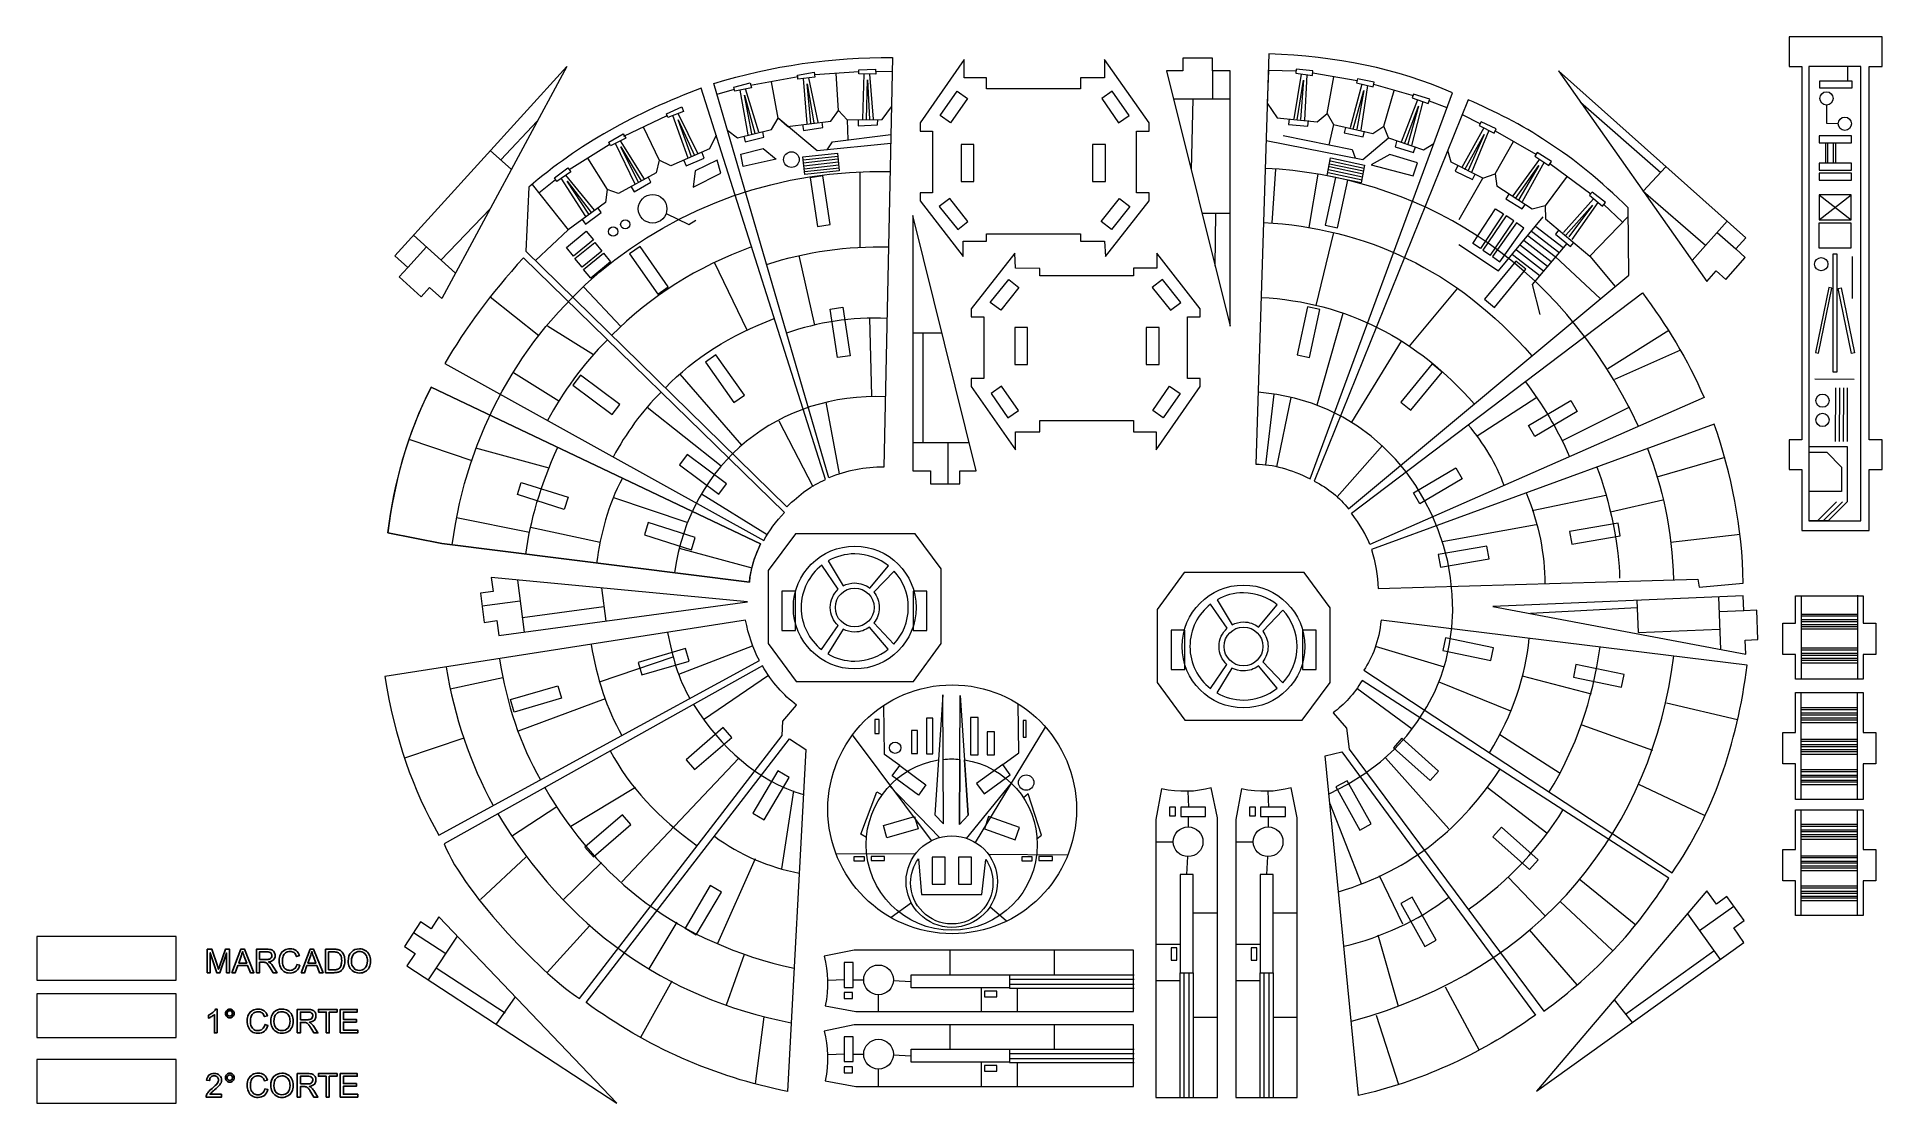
# Model space of a CAD drawing. Header units: millimetres. Extents: x -90 to 387, y 0 to 275.
import ezdxf

# ---------------------------------------------------------------- set-up
doc = ezdxf.new("R2010")
doc.units = ezdxf.units.MM
doc.layers.add('Layer 1', color=7, linetype='Continuous')

msp = doc.modelspace()

# ---------------------------------------------------------------- linework, layer by layer
at = {"layer": 'Layer 1', "color": 240, "lineweight": 20}
for points in [[(148.96, 238.09), (152.26, 238.09), (152.26, 247.64), (148.96, 247.64), (148.96, 238.09)], [(182.95, 238.09), (186.25, 238.09), (186.25, 247.64), (182.95, 247.64), (182.95, 238.09)], [(162.84, 190.87), (166.14, 190.87), (166.14, 200.42), (162.84, 200.42), (162.84, 190.87)], [(196.83, 190.87), (200.13, 190.87), (200.13, 200.42), (196.83, 200.42), (196.83, 190.87)], [(102.61, 122.13), (106.13, 122.13), (106.13, 132.25), (102.61, 132.25), (102.61, 122.13)], [(136.59, 122.13), (140.11, 122.13), (140.11, 132.25), (136.59, 132.25), (136.59, 122.13)], [(203.29, 112.06), (206.81, 112.06), (206.81, 122.17), (203.29, 122.17), (203.29, 112.06)], [(237.27, 112.06), (240.79, 112.06), (240.79, 122.17), (237.27, 122.17), (237.27, 112.06)], [(141.47, 56.59), (144.81, 56.59), (144.81, 63.51), (141.47, 63.51), (141.47, 56.59)], [(148.28, 56.59), (151.62, 56.59), (151.62, 63.51), (148.28, 63.51), (148.28, 56.59)], [(205.58, 33.66), (208.92, 33.66), (208.92, 59.1), (205.58, 59.1), (205.58, 33.66)], [(226.27, 33.66), (229.61, 33.66), (229.61, 59.1), (226.27, 59.1), (226.27, 33.66)], [(-90, 16.93), (-54.02, 16.93), (-54.02, 28.22), (-90, 28.22), (-90, 16.93)]]:
    msp.add_lwpolyline(points, close=True, dxfattribs=at)
at = {"layer": 'Layer 1', "color": 114, "lineweight": 20}
for points in [[(126.61, 95.51), (127.8, 95.51), (127.8, 99.08), (126.61, 99.08), (126.61, 95.51)], [(136.13, 90.35), (137.72, 90.35), (137.72, 96.3), (136.13, 96.3), (136.13, 90.35)], [(139.97, 90.21), (141.69, 90.21), (141.69, 99.47), (139.97, 99.47), (139.97, 90.21)], [(151.35, 89.95), (153.33, 89.95), (153.33, 99.61), (151.35, 99.61), (151.35, 89.95)], [(155.71, 89.95), (157.57, 89.95), (157.57, 95.9), (155.71, 95.9), (155.71, 89.95)], [(164.97, 94.58), (165.77, 94.58), (165.77, 98.81), (164.97, 98.81), (164.97, 94.58)], [(202.81, 74.23), (204.4, 74.23), (204.4, 76.43), (202.81, 76.43), (202.81, 74.23)], [(205.73, 74.05), (212.16, 74.05), (212.16, 76.43), (205.73, 76.43), (205.73, 74.05)], [(223.49, 74.23), (225.08, 74.23), (225.08, 76.43), (223.49, 76.43), (223.49, 74.23)], [(226.41, 74.05), (232.84, 74.05), (232.84, 76.43), (226.41, 76.43), (226.41, 74.05)], [(121.25, 62.56), (123.96, 62.56), (123.96, 63.62), (121.25, 63.62), (121.25, 62.56)], [(125.68, 62.7), (129.19, 62.7), (129.19, 63.69), (125.68, 63.69), (125.68, 62.7)], [(164.64, 62.56), (167.36, 62.56), (167.36, 63.62), (164.64, 63.62), (164.64, 62.56)], [(169.07, 62.7), (172.58, 62.7), (172.58, 63.69), (169.07, 63.69), (169.07, 62.7)], [(-90, 31.75), (-54.02, 31.75), (-54.02, 43.04), (-90, 43.04), (-90, 31.75)], [(203.25, 36.92), (204.75, 36.92), (204.75, 40.1), (203.25, 40.1), (203.25, 36.92)], [(223.93, 36.92), (225.43, 36.92), (225.43, 40.1), (223.93, 40.1), (223.93, 36.92)]]:
    msp.add_lwpolyline(points, close=True, dxfattribs=at)
at = {"layer": 'Layer 1', "color": 250, "lineweight": 20}
msp.add_lwpolyline([(-90, 0), (-54.02, 0), (-54.02, 11.29), (-90, 11.29), (-90, 0)], close=True, dxfattribs=at)
at = {"layer": 'Layer 1', "color": 114, "lineweight": 20}
for centre, major_axis in [((105.09, 243.77), (0, 2.01)), ((69.19, 231.06), (0, 3.7)), ((59, 225.18), (0, 1.19)), ((62.12, 227.04), (0, 1.19)), ((131.9, 91.8), (0, 1.46)), ((165.77, 82.81), (0, 1.99)), ((146.55, 57.22), (0, 11.82)), ((207.66, 67.53), (0, 3.84)), ((228.34, 67.53), (0, 3.84))]:
    msp.add_ellipse(centre, major_axis=major_axis, ratio=1, dxfattribs=at)
at = {"layer": 'Layer 1', "color": 250, "lineweight": 20}
msp.add_ellipse((146.65, 75.9), major_axis=(0, 32.15), ratio=1, dxfattribs=at)
for points, knots in [([(363.02, 267.84), (363.02, 267.84), (363.02, 275.47), (363.02, 275.47), (363.02, 275.47), (363.02, 275.47), (387.09, 275.47), (387.09, 275.47), (387.09, 275.47), (387.09, 275.47), (387.09, 267.84), (387.09, 267.84), (387.09, 267.84), (387.09, 267.84), (383.78, 267.84), (383.78, 267.84), (383.78, 267.84), (383.78, 267.84), (383.78, 171.36), (383.78, 171.36), (383.78, 171.36), (383.78, 171.36), (387.09, 171.36), (387.09, 171.36), (387.09, 171.36), (387.09, 171.36), (387.09, 163.73), (387.09, 163.73), (387.09, 163.73), (387.09, 163.73), (383.78, 163.73), (383.78, 163.73), (383.78, 163.73), (383.78, 163.73), (383.78, 147.95), (383.78, 147.95), (383.78, 147.95), (383.78, 147.95), (366.32, 147.95), (366.32, 147.95), (366.32, 147.95), (366.32, 147.95), (366.32, 163.73), (366.32, 163.73), (366.32, 163.73), (366.32, 163.73), (363.02, 163.73), (363.02, 163.73), (363.02, 163.73), (363.02, 163.73), (363.02, 171.36), (363.02, 171.36), (363.02, 171.36), (363.02, 171.36), (366.32, 171.36), (366.32, 171.36), (366.32, 171.36), (366.32, 171.36), (366.32, 267.84), (366.32, 267.84), (366.32, 267.84), (366.32, 267.84), (363.02, 267.84), (363.02, 267.84)], [0, 0, 0, 0, 0.058824, 0.058824, 0.058824, 0.058824, 0.117647, 0.117647, 0.117647, 0.117647, 0.176471, 0.176471, 0.176471, 0.176471, 0.235294, 0.235294, 0.235294, 0.235294, 0.294118, 0.294118, 0.294118, 0.294118, 0.352941, 0.352941, 0.352941, 0.352941, 0.411765, 0.411765, 0.411765, 0.411765, 0.470588, 0.470588, 0.470588, 0.470588, 0.529412, 0.529412, 0.529412, 0.529412, 0.588235, 0.588235, 0.588235, 0.588235, 0.647059, 0.647059, 0.647059, 0.647059, 0.705882, 0.705882, 0.705882, 0.705882, 0.764706, 0.764706, 0.764706, 0.764706, 0.823529, 0.823529, 0.823529, 0.823529, 0.882353, 0.882353, 0.882353, 0.882353, 1, 1, 1, 1]), ([(9.32, 208.31), (9.32, 208.31), (11.54, 210.76), (11.54, 210.76), (11.54, 210.76), (11.54, 210.76), (14.67, 207.91), (14.67, 207.91), (14.67, 207.91), (14.67, 207.91), (46.99, 267.83), (46.99, 267.83), (46.99, 267.83), (46.99, 267.83), (2.53, 218.95), (2.53, 218.95), (2.53, 218.95), (2.53, 218.95), (5.9, 215.88), (5.9, 215.88), (5.9, 215.88), (5.9, 215.88), (3.68, 213.44), (3.68, 213.44), (3.68, 213.44), (3.68, 213.44), (9.32, 208.31), (9.32, 208.31)], [0, 0, 0, 0, 0.125, 0.125, 0.125, 0.125, 0.25, 0.25, 0.25, 0.25, 0.375, 0.375, 0.375, 0.375, 0.5, 0.5, 0.5, 0.5, 0.625, 0.625, 0.625, 0.625, 0.75, 0.75, 0.75, 0.75, 1, 1, 1, 1]), ([(131.25, 270.17), (115.53, 270.26), (100.1, 268.04), (84.99, 263.44), (84.99, 263.44), (84.99, 263.44), (114.73, 161.58), (114.73, 161.58), (114.73, 161.58), (119.31, 163.37), (124.04, 164.43), (129, 164.27), (129, 164.27), (129, 164.27), (131.25, 270.17), (131.25, 270.17)], [0, 0, 0, 0, 0.2, 0.2, 0.2, 0.2, 0.4, 0.4, 0.4, 0.4, 0.6, 0.6, 0.6, 0.6, 1, 1, 1, 1]), ([(186.05, 269.61), (186.05, 269.61), (197.57, 253.23), (197.57, 253.23), (197.57, 253.23), (197.57, 253.23), (197.57, 251.11), (197.57, 251.11), (197.57, 251.11), (197.57, 251.11), (194.27, 251.11), (194.27, 251.11), (194.27, 251.11), (194.27, 251.11), (194.27, 235.18), (194.27, 235.18), (194.27, 235.18), (194.27, 235.18), (197.57, 235.18), (197.57, 235.18), (197.57, 235.18), (197.57, 235.18), (197.57, 233.14), (197.57, 233.14), (197.57, 233.14), (197.57, 233.14), (186.27, 218.75), (186.27, 218.75), (186.27, 218.75), (186.27, 218.75), (186.05, 222.67), (186.05, 222.67), (186.05, 222.67), (186.05, 222.67), (179.82, 222.71), (179.82, 222.71), (179.82, 222.71), (179.82, 222.71), (179.82, 224.6), (179.82, 224.6), (179.82, 224.6), (179.82, 224.6), (155.52, 224.6), (155.52, 224.6), (155.52, 224.6), (155.52, 224.6), (155.52, 222.67), (155.52, 222.67), (155.52, 222.67), (155.52, 222.67), (149.53, 222.67), (149.53, 222.67), (149.53, 222.67), (149.53, 222.67), (149.53, 218.75), (149.53, 218.75), (149.53, 218.75), (149.53, 218.75), (138.33, 233.14), (138.33, 233.14), (138.33, 233.14), (138.33, 233.14), (138.33, 235.18), (138.33, 235.18), (138.33, 235.18), (138.33, 235.18), (141.6, 235.18), (141.6, 235.18), (141.6, 235.18), (141.6, 235.18), (141.6, 251.11), (141.6, 251.11), (141.6, 251.11), (141.6, 251.11), (138.33, 251.11), (138.33, 251.11), (138.33, 251.11), (138.33, 251.11), (138.33, 253.23), (138.33, 253.23), (138.33, 253.23), (138.33, 253.23), (149.75, 269.61), (149.75, 269.61), (149.75, 269.61), (149.75, 269.61), (149.75, 264.93), (149.75, 264.93), (149.75, 264.93), (149.75, 264.93), (155.52, 264.93), (155.52, 264.93), (155.52, 264.93), (155.52, 264.93), (155.52, 262.05), (155.52, 262.05), (155.52, 262.05), (155.52, 262.05), (179.82, 262.05), (179.82, 262.05), (179.82, 262.05), (179.82, 262.05), (179.82, 264.93), (179.82, 264.93), (179.82, 264.93), (179.82, 264.93), (186.05, 264.93), (186.05, 264.93), (186.05, 264.93), (186.05, 264.93), (186.05, 269.61), (186.05, 269.61)], [0, 0, 0, 0, 0.034483, 0.034483, 0.034483, 0.034483, 0.068966, 0.068966, 0.068966, 0.068966, 0.103448, 0.103448, 0.103448, 0.103448, 0.137931, 0.137931, 0.137931, 0.137931, 0.172414, 0.172414, 0.172414, 0.172414, 0.206897, 0.206897, 0.206897, 0.206897, 0.241379, 0.241379, 0.241379, 0.241379, 0.275862, 0.275862, 0.275862, 0.275862, 0.310345, 0.310345, 0.310345, 0.310345, 0.344828, 0.344828, 0.344828, 0.344828, 0.37931, 0.37931, 0.37931, 0.37931, 0.413793, 0.413793, 0.413793, 0.413793, 0.448276, 0.448276, 0.448276, 0.448276, 0.482759, 0.482759, 0.482759, 0.482759, 0.517241, 0.517241, 0.517241, 0.517241, 0.551724, 0.551724, 0.551724, 0.551724, 0.586207, 0.586207, 0.586207, 0.586207, 0.62069, 0.62069, 0.62069, 0.62069, 0.655172, 0.655172, 0.655172, 0.655172, 0.689655, 0.689655, 0.689655, 0.689655, 0.724138, 0.724138, 0.724138, 0.724138, 0.758621, 0.758621, 0.758621, 0.758621, 0.793103, 0.793103, 0.793103, 0.793103, 0.827586, 0.827586, 0.827586, 0.827586, 0.862069, 0.862069, 0.862069, 0.862069, 0.896552, 0.896552, 0.896552, 0.896552, 0.931034, 0.931034, 0.931034, 0.931034, 1, 1, 1, 1]), ([(206.31, 266.69), (206.31, 266.69), (206.31, 269.99), (206.31, 269.99), (206.31, 269.99), (206.31, 269.99), (213.93, 269.99), (213.93, 269.99), (213.93, 269.99), (213.93, 269.99), (213.93, 266.69), (213.93, 266.69), (213.93, 266.69), (213.93, 266.69), (218.49, 266.69), (218.49, 266.69), (218.49, 266.69), (218.49, 266.69), (218.49, 200.73), (218.49, 200.73), (218.49, 200.73), (218.49, 200.73), (202.08, 266.69), (202.08, 266.69), (202.08, 266.69), (202.08, 266.69), (206.31, 266.69), (206.31, 266.69)], [0, 0, 0, 0, 0.125, 0.125, 0.125, 0.125, 0.25, 0.25, 0.25, 0.25, 0.375, 0.375, 0.375, 0.375, 0.5, 0.5, 0.5, 0.5, 0.625, 0.625, 0.625, 0.625, 0.75, 0.75, 0.75, 0.75, 1, 1, 1, 1]), ([(239.2, 161.31), (234.26, 163.68), (229.54, 165.14), (225.2, 165.06), (225.2, 165.06), (225.2, 165.06), (228.53, 271.08), (228.53, 271.08), (228.53, 271.08), (245.84, 270.5), (261.79, 267.35), (276.04, 261), (276.04, 261), (276.04, 261), (239.2, 161.31), (239.2, 161.31)], [0, 0, 0, 0, 0.2, 0.2, 0.2, 0.2, 0.4, 0.4, 0.4, 0.4, 0.6, 0.6, 0.6, 0.6, 1, 1, 1, 1]), ([(303.38, 266.68), (303.38, 266.68), (351.82, 223.58), (351.82, 223.58), (351.82, 223.58), (351.82, 223.58), (349.24, 220.69), (349.24, 220.69), (349.24, 220.69), (349.24, 220.69), (351.71, 218.49), (351.71, 218.49), (351.71, 218.49), (351.71, 218.49), (346.64, 212.8), (346.64, 212.8), (346.64, 212.8), (346.64, 212.8), (344.18, 214.99), (344.18, 214.99), (344.18, 214.99), (344.18, 214.99), (341.76, 212.28), (341.76, 212.28), (341.76, 212.28), (341.76, 212.28), (303.38, 266.68), (303.38, 266.68)], [0, 0, 0, 0, 0.125, 0.125, 0.125, 0.125, 0.25, 0.25, 0.25, 0.25, 0.375, 0.375, 0.375, 0.375, 0.5, 0.5, 0.5, 0.5, 0.625, 0.625, 0.625, 0.625, 0.75, 0.75, 0.75, 0.75, 1, 1, 1, 1]), ([(113.88, 161.08), (110.47, 159.74), (107.17, 157.24), (103.92, 154.08), (103.92, 154.08), (103.92, 154.08), (36.45, 220.11), (36.45, 220.11), (36.45, 220.11), (36.45, 220.11), (37.22, 236.64), (37.22, 236.64), (37.22, 236.64), (49.85, 247.69), (64.98, 255.9), (81.75, 262.23), (81.75, 262.23), (81.75, 262.23), (113.88, 161.08), (113.88, 161.08)], [0, 0, 0, 0, 0.166667, 0.166667, 0.166667, 0.166667, 0.333333, 0.333333, 0.333333, 0.333333, 0.5, 0.5, 0.5, 0.5, 0.666667, 0.666667, 0.666667, 0.666667, 1, 1, 1, 1]), ([(280.06, 259.23), (293.7, 253.38), (307.44, 245.28), (321.43, 231.28), (321.43, 231.28), (321.43, 231.28), (321.56, 213.89), (321.56, 213.89), (321.56, 213.89), (321.56, 213.89), (249.09, 153.51), (249.09, 153.51), (249.09, 153.51), (246.85, 156.42), (243.92, 158.82), (240.27, 160.69), (240.27, 160.69), (240.27, 160.69), (280.06, 259.23), (280.06, 259.23)], [0, 0, 0, 0, 0.166667, 0.166667, 0.166667, 0.166667, 0.333333, 0.333333, 0.333333, 0.333333, 0.5, 0.5, 0.5, 0.5, 0.666667, 0.666667, 0.666667, 0.666667, 1, 1, 1, 1]), ([(148.65, 163.32), (148.65, 163.32), (148.65, 160.02), (148.65, 160.02), (148.65, 160.02), (148.65, 160.02), (141.03, 160.02), (141.03, 160.02), (141.03, 160.02), (141.03, 160.02), (141.03, 163.32), (141.03, 163.32), (141.03, 163.32), (141.03, 163.32), (136.47, 163.32), (136.47, 163.32), (136.47, 163.32), (136.47, 163.32), (136.47, 229.29), (136.47, 229.29), (136.47, 229.29), (136.47, 229.29), (152.88, 163.32), (152.88, 163.32), (152.88, 163.32), (152.88, 163.32), (148.65, 163.32), (148.65, 163.32)], [0, 0, 0, 0, 0.125, 0.125, 0.125, 0.125, 0.25, 0.25, 0.25, 0.25, 0.375, 0.375, 0.375, 0.375, 0.5, 0.5, 0.5, 0.5, 0.625, 0.625, 0.625, 0.625, 0.75, 0.75, 0.75, 0.75, 1, 1, 1, 1]), ([(163.05, 168.75), (163.05, 168.75), (151.53, 185.14), (151.53, 185.14), (151.53, 185.14), (151.53, 185.14), (151.53, 187.25), (151.53, 187.25), (151.53, 187.25), (151.53, 187.25), (154.82, 187.25), (154.82, 187.25), (154.82, 187.25), (154.82, 187.25), (154.82, 203.19), (154.82, 203.19), (154.82, 203.19), (154.82, 203.19), (151.53, 203.19), (151.53, 203.19), (151.53, 203.19), (151.53, 203.19), (151.53, 205.23), (151.53, 205.23), (151.53, 205.23), (151.53, 205.23), (162.83, 219.62), (162.83, 219.62), (162.83, 219.62), (162.83, 219.62), (163.05, 215.7), (163.05, 215.7), (163.05, 215.7), (163.05, 215.7), (169.28, 215.66), (169.28, 215.66), (169.28, 215.66), (169.28, 215.66), (169.28, 213.77), (169.28, 213.77), (169.28, 213.77), (169.28, 213.77), (193.57, 213.77), (193.57, 213.77), (193.57, 213.77), (193.57, 213.77), (193.57, 215.7), (193.57, 215.7), (193.57, 215.7), (193.57, 215.7), (199.57, 215.7), (199.57, 215.7), (199.57, 215.7), (199.57, 215.7), (199.57, 219.62), (199.57, 219.62), (199.57, 219.62), (199.57, 219.62), (210.76, 205.23), (210.76, 205.23), (210.76, 205.23), (210.76, 205.23), (210.76, 203.19), (210.76, 203.19), (210.76, 203.19), (210.76, 203.19), (207.5, 203.19), (207.5, 203.19), (207.5, 203.19), (207.5, 203.19), (207.5, 187.25), (207.5, 187.25), (207.5, 187.25), (207.5, 187.25), (210.76, 187.25), (210.76, 187.25), (210.76, 187.25), (210.76, 187.25), (210.76, 185.14), (210.76, 185.14), (210.76, 185.14), (210.76, 185.14), (199.35, 168.75), (199.35, 168.75), (199.35, 168.75), (199.35, 168.75), (199.35, 173.43), (199.35, 173.43), (199.35, 173.43), (199.35, 173.43), (193.57, 173.43), (193.57, 173.43), (193.57, 173.43), (193.57, 173.43), (193.57, 176.32), (193.57, 176.32), (193.57, 176.32), (193.57, 176.32), (169.28, 176.32), (169.28, 176.32), (169.28, 176.32), (169.28, 176.32), (169.28, 173.43), (169.28, 173.43), (169.28, 173.43), (169.28, 173.43), (163.05, 173.43), (163.05, 173.43), (163.05, 173.43), (163.05, 173.43), (163.05, 168.75), (163.05, 168.75)], [0, 0, 0, 0, 0.034483, 0.034483, 0.034483, 0.034483, 0.068966, 0.068966, 0.068966, 0.068966, 0.103448, 0.103448, 0.103448, 0.103448, 0.137931, 0.137931, 0.137931, 0.137931, 0.172414, 0.172414, 0.172414, 0.172414, 0.206897, 0.206897, 0.206897, 0.206897, 0.241379, 0.241379, 0.241379, 0.241379, 0.275862, 0.275862, 0.275862, 0.275862, 0.310345, 0.310345, 0.310345, 0.310345, 0.344828, 0.344828, 0.344828, 0.344828, 0.37931, 0.37931, 0.37931, 0.37931, 0.413793, 0.413793, 0.413793, 0.413793, 0.448276, 0.448276, 0.448276, 0.448276, 0.482759, 0.482759, 0.482759, 0.482759, 0.517241, 0.517241, 0.517241, 0.517241, 0.551724, 0.551724, 0.551724, 0.551724, 0.586207, 0.586207, 0.586207, 0.586207, 0.62069, 0.62069, 0.62069, 0.62069, 0.655172, 0.655172, 0.655172, 0.655172, 0.689655, 0.689655, 0.689655, 0.689655, 0.724138, 0.724138, 0.724138, 0.724138, 0.758621, 0.758621, 0.758621, 0.758621, 0.793103, 0.793103, 0.793103, 0.793103, 0.827586, 0.827586, 0.827586, 0.827586, 0.862069, 0.862069, 0.862069, 0.862069, 0.896552, 0.896552, 0.896552, 0.896552, 0.931034, 0.931034, 0.931034, 0.931034, 1, 1, 1, 1]), ([(35.78, 218.4), (35.78, 218.4), (103.31, 152.56), (103.31, 152.56), (103.31, 152.56), (101.11, 150.29), (99.29, 147.89), (97.93, 145.34), (97.93, 145.34), (97.93, 145.34), (15.47, 191.09), (15.47, 191.09), (15.47, 191.09), (20.65, 199.96), (27.25, 209.04), (35.78, 218.4)], [0, 0, 0, 0, 0.2, 0.2, 0.2, 0.2, 0.4, 0.4, 0.4, 0.4, 0.6, 0.6, 0.6, 0.6, 1, 1, 1, 1]), ([(249.91, 152.4), (252.09, 149.44), (253.71, 146.74), (254.64, 144.34), (254.64, 144.34), (254.64, 144.34), (341.04, 182.28), (341.04, 182.28), (341.04, 182.28), (336.86, 192.21), (331.27, 201.03), (325.11, 209.39), (325.11, 209.39), (325.11, 209.39), (249.91, 152.4), (249.91, 152.4)], [0, 0, 0, 0, 0.2, 0.2, 0.2, 0.2, 0.4, 0.4, 0.4, 0.4, 0.6, 0.6, 0.6, 0.6, 1, 1, 1, 1]), ([(11.97, 185.01), (5.82, 172.87), (2.35, 160.28), (0.76, 147.37), (0.76, 147.37), (0.76, 147.37), (14.69, 144.58), (14.69, 144.58), (14.69, 144.58), (14.69, 144.58), (94.24, 134.58), (94.24, 134.58), (94.24, 134.58), (94.47, 138.23), (95.66, 141.41), (97.11, 144.47), (97.11, 144.47), (97.11, 144.47), (11.97, 185.01), (11.97, 185.01)], [0, 0, 0, 0, 0.166667, 0.166667, 0.166667, 0.166667, 0.333333, 0.333333, 0.333333, 0.333333, 0.5, 0.5, 0.5, 0.5, 0.666667, 0.666667, 0.666667, 0.666667, 1, 1, 1, 1]), ([(11.97, 185.01), (11.97, 185.01), (97.11, 144.47), (97.11, 144.47), (97.11, 144.47), (95.53, 141.09), (94.47, 137.77), (94.24, 134.58), (94.24, 134.58), (94.24, 134.58), (14.69, 144.58), (14.69, 144.58), (14.69, 144.58), (14.69, 144.58), (0.76, 147.37), (0.76, 147.37), (0.76, 147.37), (2.37, 160.69), (5.92, 173.3), (11.97, 185.01)], [0, 0, 0, 0, 0.166667, 0.166667, 0.166667, 0.166667, 0.333333, 0.333333, 0.333333, 0.333333, 0.5, 0.5, 0.5, 0.5, 0.666667, 0.666667, 0.666667, 0.666667, 1, 1, 1, 1]), ([(339.81, 133.26), (339.81, 133.26), (339.44, 135.34), (339.44, 135.34), (339.44, 135.34), (339.44, 135.34), (256.82, 132.93), (256.82, 132.93), (256.82, 132.93), (256.63, 136.3), (256.1, 139.66), (255.06, 143.01), (255.06, 143.01), (255.06, 143.01), (343.68, 175.42), (343.68, 175.42), (343.68, 175.42), (348.14, 162.49), (350.95, 148.92), (351.17, 134.32), (351.17, 134.32), (351.17, 134.32), (339.81, 133.26), (339.81, 133.26)], [0, 0, 0, 0, 0.142857, 0.142857, 0.142857, 0.142857, 0.285714, 0.285714, 0.285714, 0.285714, 0.428571, 0.428571, 0.428571, 0.428571, 0.571429, 0.571429, 0.571429, 0.571429, 0.714286, 0.714286, 0.714286, 0.714286, 1, 1, 1, 1]), ([(99.09, 137.58), (99.09, 137.58), (106.12, 147.12), (106.12, 147.12), (106.12, 147.12), (106.12, 147.12), (137.1, 147.12), (137.1, 147.12), (137.1, 147.12), (137.1, 147.12), (143.82, 138.01), (143.82, 138.01), (143.82, 138.01), (143.82, 138.01), (143.82, 118.72), (143.82, 118.72), (143.82, 118.72), (143.82, 118.72), (136.63, 108.96), (136.63, 108.96), (136.63, 108.96), (136.63, 108.96), (106.28, 108.96), (106.28, 108.96), (106.28, 108.96), (106.28, 108.96), (99.09, 118.72), (99.09, 118.72), (99.09, 118.72), (99.09, 118.72), (99.09, 137.58), (99.09, 137.58)], [0, 0, 0, 0, 0.111111, 0.111111, 0.111111, 0.111111, 0.222222, 0.222222, 0.222222, 0.222222, 0.333333, 0.333333, 0.333333, 0.333333, 0.444444, 0.444444, 0.444444, 0.444444, 0.555556, 0.555556, 0.555556, 0.555556, 0.666667, 0.666667, 0.666667, 0.666667, 0.777778, 0.777778, 0.777778, 0.777778, 1, 1, 1, 1]), ([(24.66, 131.75), (24.66, 131.75), (27.93, 132.2), (27.93, 132.2), (27.93, 132.2), (27.93, 132.2), (27.44, 135.8), (27.44, 135.8), (27.44, 135.8), (27.44, 135.8), (93.72, 129.5), (93.72, 129.5), (93.72, 129.5), (93.72, 129.5), (29.47, 120.8), (29.47, 120.8), (29.47, 120.8), (29.47, 120.8), (28.95, 124.65), (28.95, 124.65), (28.95, 124.65), (28.95, 124.65), (25.68, 124.2), (25.68, 124.2), (25.68, 124.2), (25.68, 124.2), (24.66, 131.75), (24.66, 131.75)], [0, 0, 0, 0, 0.125, 0.125, 0.125, 0.125, 0.25, 0.25, 0.25, 0.25, 0.375, 0.375, 0.375, 0.375, 0.5, 0.5, 0.5, 0.5, 0.625, 0.625, 0.625, 0.625, 0.75, 0.75, 0.75, 0.75, 1, 1, 1, 1]), ([(199.62, 127.52), (199.62, 127.52), (206.65, 137.06), (206.65, 137.06), (206.65, 137.06), (206.65, 137.06), (237.63, 137.06), (237.63, 137.06), (237.63, 137.06), (237.63, 137.06), (244.34, 127.95), (244.34, 127.95), (244.34, 127.95), (244.34, 127.95), (244.34, 108.65), (244.34, 108.65), (244.34, 108.65), (244.34, 108.65), (237.15, 98.9), (237.15, 98.9), (237.15, 98.9), (237.15, 98.9), (206.81, 98.9), (206.81, 98.9), (206.81, 98.9), (206.81, 98.9), (199.62, 108.65), (199.62, 108.65), (199.62, 108.65), (199.62, 108.65), (199.62, 127.52), (199.62, 127.52)], [0, 0, 0, 0, 0.111111, 0.111111, 0.111111, 0.111111, 0.222222, 0.222222, 0.222222, 0.222222, 0.333333, 0.333333, 0.333333, 0.333333, 0.444444, 0.444444, 0.444444, 0.444444, 0.555556, 0.555556, 0.555556, 0.555556, 0.666667, 0.666667, 0.666667, 0.666667, 0.777778, 0.777778, 0.777778, 0.777778, 1, 1, 1, 1]), ([(286.42, 128.34), (286.42, 128.34), (351.2, 131.09), (351.2, 131.09), (351.2, 131.09), (351.2, 131.09), (351.36, 127.21), (351.36, 127.21), (351.36, 127.21), (351.36, 127.21), (354.66, 127.35), (354.66, 127.35), (354.66, 127.35), (354.66, 127.35), (354.99, 119.74), (354.99, 119.74), (354.99, 119.74), (354.99, 119.74), (351.69, 119.6), (351.69, 119.6), (351.69, 119.6), (351.69, 119.6), (351.84, 115.97), (351.84, 115.97), (351.84, 115.97), (351.84, 115.97), (286.42, 128.34), (286.42, 128.34)], [0, 0, 0, 0, 0.125, 0.125, 0.125, 0.125, 0.25, 0.25, 0.25, 0.25, 0.375, 0.375, 0.375, 0.375, 0.5, 0.5, 0.5, 0.5, 0.625, 0.625, 0.625, 0.625, 0.75, 0.75, 0.75, 0.75, 1, 1, 1, 1]), ([(361.4, 124.01), (361.4, 124.01), (361.4, 115.92), (361.4, 115.92), (361.4, 115.92), (361.4, 115.92), (364.7, 115.92), (364.7, 115.92), (364.7, 115.92), (364.7, 115.92), (364.7, 109.5), (364.7, 109.5), (364.7, 109.5), (364.7, 109.5), (382.16, 109.5), (382.16, 109.5), (382.16, 109.5), (382.16, 109.5), (382.16, 115.92), (382.16, 115.92), (382.16, 115.92), (382.16, 115.92), (385.46, 115.92), (385.46, 115.92), (385.46, 115.92), (385.46, 115.92), (385.46, 124.01), (385.46, 124.01), (385.46, 124.01), (385.46, 124.01), (382.16, 124.01), (382.16, 124.01), (382.16, 124.01), (382.16, 124.01), (382.16, 131.04), (382.16, 131.04), (382.16, 131.04), (382.16, 131.04), (364.7, 131.04), (364.7, 131.04), (364.7, 131.04), (364.7, 131.04), (364.7, 124.01), (364.7, 124.01), (364.7, 124.01), (364.7, 124.01), (361.4, 124.01), (361.4, 124.01)], [0, 0, 0, 0, 0.076923, 0.076923, 0.076923, 0.076923, 0.153846, 0.153846, 0.153846, 0.153846, 0.230769, 0.230769, 0.230769, 0.230769, 0.307692, 0.307692, 0.307692, 0.307692, 0.384615, 0.384615, 0.384615, 0.384615, 0.461538, 0.461538, 0.461538, 0.461538, 0.538462, 0.538462, 0.538462, 0.538462, 0.615385, 0.615385, 0.615385, 0.615385, 0.692308, 0.692308, 0.692308, 0.692308, 0.769231, 0.769231, 0.769231, 0.769231, 0.846154, 0.846154, 0.846154, 0.846154, 1, 1, 1, 1]), ([(93.22, 124.74), (93.96, 121.08), (95.06, 117.57), (96.8, 114.33), (96.8, 114.33), (96.8, 114.33), (13.94, 69.24), (13.94, 69.24), (13.94, 69.24), (7.28, 80.85), (2.44, 94.3), (0, 110.18), (0, 110.18), (0, 110.18), (93.22, 124.74), (93.22, 124.74)], [0, 0, 0, 0, 0.2, 0.2, 0.2, 0.2, 0.4, 0.4, 0.4, 0.4, 0.6, 0.6, 0.6, 0.6, 1, 1, 1, 1]), ([(253.06, 111.86), (255.34, 115.14), (256.98, 119.26), (257.54, 124.81), (257.54, 124.81), (257.54, 124.81), (352.22, 113.18), (352.22, 113.18), (352.22, 113.18), (349.55, 92.43), (343.17, 74.48), (332.82, 59.52), (332.82, 59.52), (332.82, 59.52), (253.06, 111.86), (253.06, 111.86)], [0, 0, 0, 0, 0.2, 0.2, 0.2, 0.2, 0.4, 0.4, 0.4, 0.4, 0.6, 0.6, 0.6, 0.6, 1, 1, 1, 1]), ([(15.26, 67.01), (15.26, 67.01), (97.61, 113.01), (97.61, 113.01), (97.61, 113.01), (100.03, 108.75), (103, 105.42), (106.41, 102.82), (106.41, 102.82), (106.41, 102.82), (102.85, 98.7), (102.85, 98.7), (102.85, 98.7), (102.85, 98.7), (102.71, 94.98), (102.71, 94.98), (102.71, 94.98), (102.71, 94.98), (50.3, 26.99), (50.3, 26.99), (50.3, 26.99), (42.1, 32.14), (20.77, 53.38), (15.26, 67.01)], [0, 0, 0, 0, 0.142857, 0.142857, 0.142857, 0.142857, 0.285714, 0.285714, 0.285714, 0.285714, 0.428571, 0.428571, 0.428571, 0.428571, 0.571429, 0.571429, 0.571429, 0.571429, 0.714286, 0.714286, 0.714286, 0.714286, 1, 1, 1, 1]), ([(245.13, 100.8), (248.05, 102.99), (250.59, 105.72), (252.62, 109.18), (252.62, 109.18), (252.62, 109.18), (331.94, 58.1), (331.94, 58.1), (331.94, 58.1), (323.76, 44.9), (313.02, 33.44), (299.65, 23.76), (299.65, 23.76), (299.65, 23.76), (249.26, 91.42), (249.26, 91.42), (249.26, 91.42), (249.26, 91.42), (248.63, 96.83), (248.63, 96.83), (248.63, 96.83), (248.63, 96.83), (245.13, 100.8), (245.13, 100.8)], [0, 0, 0, 0, 0.142857, 0.142857, 0.142857, 0.142857, 0.285714, 0.285714, 0.285714, 0.285714, 0.428571, 0.428571, 0.428571, 0.428571, 0.571429, 0.571429, 0.571429, 0.571429, 0.714286, 0.714286, 0.714286, 0.714286, 1, 1, 1, 1]), ([(364.7, 106.07), (364.7, 106.07), (364.7, 95.72), (364.7, 95.72), (364.7, 95.72), (364.7, 95.72), (361.4, 95.72), (361.4, 95.72), (361.4, 95.72), (361.4, 95.72), (361.4, 87.63), (361.4, 87.63), (361.4, 87.63), (361.4, 87.63), (364.7, 87.63), (364.7, 87.63), (364.7, 87.63), (364.7, 87.63), (364.7, 78.43), (364.7, 78.43), (364.7, 78.43), (364.7, 78.43), (382.16, 78.43), (382.16, 78.43), (382.16, 78.43), (382.16, 78.43), (382.16, 87.63), (382.16, 87.63), (382.16, 87.63), (382.16, 87.63), (385.46, 87.63), (385.46, 87.63), (385.46, 87.63), (385.46, 87.63), (385.46, 95.72), (385.46, 95.72), (385.46, 95.72), (385.46, 95.72), (382.16, 95.72), (382.16, 95.72), (382.16, 95.72), (382.16, 95.72), (382.16, 106.07), (382.16, 106.07), (382.16, 106.07), (382.16, 106.07), (364.7, 106.07), (364.7, 106.07)], [0, 0, 0, 0, 0.076923, 0.076923, 0.076923, 0.076923, 0.153846, 0.153846, 0.153846, 0.153846, 0.230769, 0.230769, 0.230769, 0.230769, 0.307692, 0.307692, 0.307692, 0.307692, 0.384615, 0.384615, 0.384615, 0.384615, 0.461538, 0.461538, 0.461538, 0.461538, 0.538462, 0.538462, 0.538462, 0.538462, 0.615385, 0.615385, 0.615385, 0.615385, 0.692308, 0.692308, 0.692308, 0.692308, 0.769231, 0.769231, 0.769231, 0.769231, 0.846154, 0.846154, 0.846154, 0.846154, 1, 1, 1, 1]), ([(52.04, 25.96), (67.6, 14.54), (85.04, 6.76), (104.09, 3), (104.09, 3), (104.09, 3), (108.8, 91.38), (108.8, 91.38), (108.8, 91.38), (108.8, 91.38), (104.6, 94.07), (104.6, 94.07), (104.6, 94.07), (104.6, 94.07), (52.04, 25.96), (52.04, 25.96)], [0, 0, 0, 0, 0.2, 0.2, 0.2, 0.2, 0.4, 0.4, 0.4, 0.4, 0.6, 0.6, 0.6, 0.6, 1, 1, 1, 1]), ([(243.11, 89.68), (243.11, 89.68), (251.7, 1.92), (251.7, 1.92), (251.7, 1.92), (267.29, 5.6), (282.15, 11.79), (297.45, 22.74), (297.45, 22.74), (297.45, 22.74), (247.38, 90.77), (247.38, 90.77), (247.38, 90.77), (247.38, 90.77), (243.11, 89.68), (243.11, 89.68)], [0, 0, 0, 0, 0.2, 0.2, 0.2, 0.2, 0.4, 0.4, 0.4, 0.4, 0.6, 0.6, 0.6, 0.6, 1, 1, 1, 1]), ([(200.79, 81.16), (205.35, 80.25), (209.63, 80.34), (213.63, 81.45), (213.63, 81.45), (213.63, 81.45), (215.23, 73.66), (215.23, 73.66), (215.23, 73.66), (215.23, 73.66), (215.23, 1.46), (215.23, 1.46), (215.23, 1.46), (215.23, 1.46), (199.33, 1.46), (199.33, 1.46), (199.33, 1.46), (199.33, 1.46), (199.33, 73.25), (199.33, 73.25), (199.33, 73.25), (199.33, 73.25), (200.79, 81.16), (200.79, 81.16)], [0, 0, 0, 0, 0.142857, 0.142857, 0.142857, 0.142857, 0.285714, 0.285714, 0.285714, 0.285714, 0.428571, 0.428571, 0.428571, 0.428571, 0.571429, 0.571429, 0.571429, 0.571429, 0.714286, 0.714286, 0.714286, 0.714286, 1, 1, 1, 1]), ([(221.43, 81.16), (225.99, 80.25), (230.27, 80.34), (234.27, 81.45), (234.27, 81.45), (234.27, 81.45), (235.87, 73.66), (235.87, 73.66), (235.87, 73.66), (235.87, 73.66), (235.87, 1.46), (235.87, 1.46), (235.87, 1.46), (235.87, 1.46), (219.97, 1.46), (219.97, 1.46), (219.97, 1.46), (219.97, 1.46), (219.97, 73.25), (219.97, 73.25), (219.97, 73.25), (219.97, 73.25), (221.43, 81.16), (221.43, 81.16)], [0, 0, 0, 0, 0.142857, 0.142857, 0.142857, 0.142857, 0.285714, 0.285714, 0.285714, 0.285714, 0.428571, 0.428571, 0.428571, 0.428571, 0.571429, 0.571429, 0.571429, 0.571429, 0.714286, 0.714286, 0.714286, 0.714286, 1, 1, 1, 1]), ([(364.7, 75.74), (364.7, 75.74), (364.7, 65.5), (364.7, 65.5), (364.7, 65.5), (364.7, 65.5), (361.4, 65.5), (361.4, 65.5), (361.4, 65.5), (361.4, 65.5), (361.4, 57.41), (361.4, 57.41), (361.4, 57.41), (361.4, 57.41), (364.7, 57.41), (364.7, 57.41), (364.7, 57.41), (364.7, 57.41), (364.7, 48.47), (364.7, 48.47), (364.7, 48.47), (364.7, 48.47), (382.16, 48.47), (382.16, 48.47), (382.16, 48.47), (382.16, 48.47), (382.16, 57.41), (382.16, 57.41), (382.16, 57.41), (382.16, 57.41), (385.46, 57.41), (385.46, 57.41), (385.46, 57.41), (385.46, 57.41), (385.46, 65.5), (385.46, 65.5), (385.46, 65.5), (385.46, 65.5), (382.16, 65.5), (382.16, 65.5), (382.16, 65.5), (382.16, 65.5), (382.16, 75.74), (382.16, 75.74), (382.16, 75.74), (382.16, 75.74), (364.7, 75.74), (364.7, 75.74)], [0, 0, 0, 0, 0.076923, 0.076923, 0.076923, 0.076923, 0.153846, 0.153846, 0.153846, 0.153846, 0.230769, 0.230769, 0.230769, 0.230769, 0.307692, 0.307692, 0.307692, 0.307692, 0.384615, 0.384615, 0.384615, 0.384615, 0.461538, 0.461538, 0.461538, 0.461538, 0.538462, 0.538462, 0.538462, 0.538462, 0.615385, 0.615385, 0.615385, 0.615385, 0.692308, 0.692308, 0.692308, 0.692308, 0.769231, 0.769231, 0.769231, 0.769231, 0.846154, 0.846154, 0.846154, 0.846154, 1, 1, 1, 1]), ([(297.76, 3.1), (297.76, 3.1), (341.81, 54.87), (341.81, 54.87), (341.81, 54.87), (341.81, 54.87), (344.28, 51.43), (344.28, 51.43), (344.28, 51.43), (344.28, 51.43), (346.96, 53.35), (346.96, 53.35), (346.96, 53.35), (346.96, 53.35), (351.4, 47.16), (351.4, 47.16), (351.4, 47.16), (351.4, 47.16), (348.72, 45.24), (348.72, 45.24), (348.72, 45.24), (348.72, 45.24), (351.37, 41.53), (351.37, 41.53), (351.37, 41.53), (351.37, 41.53), (297.76, 3.1), (297.76, 3.1)], [0, 0, 0, 0, 0.125, 0.125, 0.125, 0.125, 0.25, 0.25, 0.25, 0.25, 0.375, 0.375, 0.375, 0.375, 0.5, 0.5, 0.5, 0.5, 0.625, 0.625, 0.625, 0.625, 0.75, 0.75, 0.75, 0.75, 1, 1, 1, 1]), ([(5.01, 40.47), (5.01, 40.47), (9.17, 46.85), (9.17, 46.85), (9.17, 46.85), (9.17, 46.85), (11.93, 45.05), (11.93, 45.05), (11.93, 45.05), (11.93, 45.05), (13.92, 48.09), (13.92, 48.09), (13.92, 48.09), (13.92, 48.09), (59.96, 0), (59.96, 0), (59.96, 0), (59.96, 0), (5.65, 35.42), (5.65, 35.42), (5.65, 35.42), (5.65, 35.42), (7.77, 38.66), (7.77, 38.66), (7.77, 38.66), (7.77, 38.66), (5.01, 40.47), (5.01, 40.47)], [0, 0, 0, 0, 0.125, 0.125, 0.125, 0.125, 0.25, 0.25, 0.25, 0.25, 0.375, 0.375, 0.375, 0.375, 0.5, 0.5, 0.5, 0.5, 0.625, 0.625, 0.625, 0.625, 0.75, 0.75, 0.75, 0.75, 1, 1, 1, 1]), ([(113.84, 25.1), (114.74, 29.65), (114.65, 33.94), (113.55, 37.93), (113.55, 37.93), (113.55, 37.93), (121.33, 39.53), (121.33, 39.53), (121.33, 39.53), (121.33, 39.53), (193.53, 39.53), (193.53, 39.53), (193.53, 39.53), (193.53, 39.53), (193.53, 23.64), (193.53, 23.64), (193.53, 23.64), (193.53, 23.64), (121.75, 23.64), (121.75, 23.64), (121.75, 23.64), (121.75, 23.64), (113.84, 25.1), (113.84, 25.1)], [0, 0, 0, 0, 0.142857, 0.142857, 0.142857, 0.142857, 0.285714, 0.285714, 0.285714, 0.285714, 0.428571, 0.428571, 0.428571, 0.428571, 0.571429, 0.571429, 0.571429, 0.571429, 0.714286, 0.714286, 0.714286, 0.714286, 1, 1, 1, 1]), ([(113.84, 5.76), (114.74, 10.32), (114.65, 14.6), (113.55, 18.6), (113.55, 18.6), (113.55, 18.6), (121.33, 20.2), (121.33, 20.2), (121.33, 20.2), (121.33, 20.2), (193.53, 20.2), (193.53, 20.2), (193.53, 20.2), (193.53, 20.2), (193.53, 4.3), (193.53, 4.3), (193.53, 4.3), (193.53, 4.3), (121.75, 4.3), (121.75, 4.3), (121.75, 4.3), (121.75, 4.3), (113.84, 5.76), (113.84, 5.76)], [0, 0, 0, 0, 0.142857, 0.142857, 0.142857, 0.142857, 0.285714, 0.285714, 0.285714, 0.285714, 0.428571, 0.428571, 0.428571, 0.428571, 0.571429, 0.571429, 0.571429, 0.571429, 0.714286, 0.714286, 0.714286, 0.714286, 1, 1, 1, 1])]:
    msp.add_open_spline(points, degree=3, knots=knots, dxfattribs=at)
at = {"layer": 'Layer 1', "color": 114, "lineweight": 20}
for points, knots in [([(368.17, 150.4), (368.17, 150.4), (368.17, 267.83), (368.17, 267.83), (368.17, 267.83), (368.17, 267.83), (381.58, 267.83), (381.58, 267.83), (381.58, 267.83), (381.58, 267.83), (381.58, 150.4), (381.58, 150.4), (381.58, 150.4), (381.58, 150.4), (368.17, 150.4), (368.17, 150.4)], [0, 0, 0, 0, 0.2, 0.2, 0.2, 0.2, 0.4, 0.4, 0.4, 0.4, 0.6, 0.6, 0.6, 0.6, 1, 1, 1, 1]), ([(90.21, 262.48), (90.21, 262.48), (90.44, 261.43), (90.44, 261.43), (90.44, 261.43), (90.44, 261.43), (94.73, 262.34), (94.73, 262.34), (94.73, 262.34), (94.73, 262.34), (94.42, 263.57), (94.42, 263.57), (94.42, 263.57), (94.42, 263.57), (90.21, 262.48), (90.21, 262.48)], [0, 0, 0, 0, 0.2, 0.2, 0.2, 0.2, 0.4, 0.4, 0.4, 0.4, 0.6, 0.6, 0.6, 0.6, 1, 1, 1, 1]), ([(130.78, 247.97), (130.78, 247.97), (111.72, 246), (111.72, 246), (111.72, 246), (111.72, 246), (101.62, 254.47), (101.62, 254.47), (101.62, 254.47), (101.62, 254.47), (99.93, 263.89), (99.93, 263.89)], [0, 0, 0, 0, 0.25, 0.25, 0.25, 0.25, 0.5, 0.5, 0.5, 0.5, 1, 1, 1, 1]), ([(106.65, 265.63), (106.65, 265.63), (106.77, 264.57), (106.77, 264.57), (106.77, 264.57), (106.77, 264.57), (111.13, 265.07), (111.13, 265.07), (111.13, 265.07), (111.13, 265.07), (110.94, 266.33), (110.94, 266.33), (110.94, 266.33), (110.94, 266.33), (106.65, 265.63), (106.65, 265.63)], [0, 0, 0, 0, 0.2, 0.2, 0.2, 0.2, 0.4, 0.4, 0.4, 0.4, 0.6, 0.6, 0.6, 0.6, 1, 1, 1, 1]), ([(110.13, 253.2), (110.13, 253.2), (109.16, 263.36), (109.16, 263.36), (109.16, 263.36), (109.16, 263.36), (110.92, 253.3), (110.92, 253.3)], [0, 0, 0, 0, 0.333333, 0.333333, 0.333333, 0.333333, 1, 1, 1, 1]), ([(122.51, 266.96), (122.51, 266.96), (122.5, 265.89), (122.5, 265.89), (122.5, 265.89), (122.5, 265.89), (126.89, 265.88), (126.89, 265.88), (126.89, 265.88), (126.89, 265.88), (126.85, 267.15), (126.85, 267.15), (126.85, 267.15), (126.85, 267.15), (122.51, 266.96), (122.51, 266.96)], [0, 0, 0, 0, 0.2, 0.2, 0.2, 0.2, 0.4, 0.4, 0.4, 0.4, 0.6, 0.6, 0.6, 0.6, 1, 1, 1, 1]), ([(124.48, 254.2), (124.48, 254.2), (124.74, 264.41), (124.74, 264.41), (124.74, 264.41), (124.74, 264.41), (125.28, 254.21), (125.28, 254.21)], [0, 0, 0, 0, 0.333333, 0.333333, 0.333333, 0.333333, 1, 1, 1, 1]), ([(235.54, 266.6), (235.54, 266.6), (228.4, 266.82), (228.4, 266.82), (228.4, 266.82), (228.4, 266.82), (228.13, 258.33), (228.13, 258.33), (228.13, 258.33), (228.13, 258.33), (230.65, 254.58), (230.65, 254.58), (230.65, 254.58), (230.65, 254.58), (241.06, 253.54), (241.06, 253.54), (241.06, 253.54), (241.06, 253.54), (243.64, 255.72), (243.64, 255.72), (243.64, 255.72), (243.64, 255.72), (245.22, 252.83), (245.22, 252.83), (245.22, 252.83), (245.22, 252.83), (255.44, 250.53), (255.44, 250.53)], [0, 0, 0, 0, 0.125, 0.125, 0.125, 0.125, 0.25, 0.25, 0.25, 0.25, 0.375, 0.375, 0.375, 0.375, 0.5, 0.5, 0.5, 0.5, 0.625, 0.625, 0.625, 0.625, 0.75, 0.75, 0.75, 0.75, 1, 1, 1, 1]), ([(235.47, 266.07), (235.47, 266.07), (235.61, 267.13), (235.61, 267.13), (235.61, 267.13), (235.61, 267.13), (239.94, 266.7), (239.94, 266.7), (239.94, 266.7), (239.94, 266.7), (239.82, 265.49), (239.82, 265.49), (239.82, 265.49), (239.82, 265.49), (235.47, 266.07), (235.47, 266.07)], [0, 0, 0, 0, 0.2, 0.2, 0.2, 0.2, 0.4, 0.4, 0.4, 0.4, 0.6, 0.6, 0.6, 0.6, 1, 1, 1, 1]), ([(235.85, 254.06), (235.85, 254.06), (237.49, 264.31), (237.49, 264.31), (237.49, 264.31), (237.49, 264.31), (236.72, 254.13), (236.72, 254.13)], [0, 0, 0, 0, 0.333333, 0.333333, 0.333333, 0.333333, 1, 1, 1, 1]), ([(251.22, 263.62), (251.22, 263.62), (251.47, 264.65), (251.47, 264.65), (251.47, 264.65), (251.47, 264.65), (255.73, 263.79), (255.73, 263.79), (255.73, 263.79), (255.73, 263.79), (255.49, 262.59), (255.49, 262.59), (255.49, 262.59), (255.49, 262.59), (251.22, 263.62), (251.22, 263.62)], [0, 0, 0, 0, 0.2, 0.2, 0.2, 0.2, 0.4, 0.4, 0.4, 0.4, 0.6, 0.6, 0.6, 0.6, 1, 1, 1, 1]), ([(370.98, 264.11), (370.98, 264.11), (370.98, 262.27), (370.98, 262.27), (370.98, 262.27), (370.98, 262.27), (379.26, 262.27), (379.26, 262.27), (379.26, 262.27), (379.26, 262.27), (379.26, 264.11), (379.26, 264.11), (379.26, 264.11), (379.26, 264.11), (370.98, 264.11), (370.98, 264.11)], [0, 0, 0, 0, 0.2, 0.2, 0.2, 0.2, 0.4, 0.4, 0.4, 0.4, 0.6, 0.6, 0.6, 0.6, 1, 1, 1, 1]), ([(94.84, 250.42), (94.84, 250.42), (92.93, 260.45), (92.93, 260.45), (92.93, 260.45), (92.93, 260.45), (95.62, 250.6), (95.62, 250.6)], [0, 0, 0, 0, 0.333333, 0.333333, 0.333333, 0.333333, 1, 1, 1, 1]), ([(227.83, 248.72), (227.83, 248.72), (252.79, 243.82), (252.79, 243.82), (252.79, 243.82), (252.79, 243.82), (259.49, 249.37), (259.49, 249.37), (259.49, 249.37), (259.49, 249.37), (258.25, 252.42), (258.25, 252.42), (258.25, 252.42), (258.25, 252.42), (260.93, 261.6), (260.93, 261.6)], [0, 0, 0, 0, 0.2, 0.2, 0.2, 0.2, 0.4, 0.4, 0.4, 0.4, 0.6, 0.6, 0.6, 0.6, 1, 1, 1, 1]), ([(250.37, 251.63), (250.37, 251.63), (253.05, 261.66), (253.05, 261.66), (253.05, 261.66), (253.05, 261.66), (251.25, 251.61), (251.25, 251.61)], [0, 0, 0, 0, 0.333333, 0.333333, 0.333333, 0.333333, 1, 1, 1, 1]), ([(265.61, 259.69), (265.61, 259.69), (265.96, 260.7), (265.96, 260.7), (265.96, 260.7), (265.96, 260.7), (270.12, 259.42), (270.12, 259.42), (270.12, 259.42), (270.12, 259.42), (269.76, 258.25), (269.76, 258.25), (269.76, 258.25), (269.76, 258.25), (265.61, 259.69), (265.61, 259.69)], [0, 0, 0, 0, 0.2, 0.2, 0.2, 0.2, 0.4, 0.4, 0.4, 0.4, 0.6, 0.6, 0.6, 0.6, 1, 1, 1, 1]), ([(374.43, 259.59), (374.43, 260.53), (373.66, 261.3), (372.72, 261.3), (372.72, 261.3), (371.77, 261.3), (371.01, 260.53), (371.01, 259.59), (371.01, 259.59), (371.01, 258.64), (371.77, 257.88), (372.72, 257.88), (372.72, 257.88), (373.66, 257.88), (374.43, 258.64), (374.43, 259.59)], [0, 0, 0, 0, 0.2, 0.2, 0.2, 0.2, 0.4, 0.4, 0.4, 0.4, 0.6, 0.6, 0.6, 0.6, 1, 1, 1, 1]), ([(375.69, 253.05), (375.69, 253.05), (372.78, 253.06), (372.78, 253.06), (372.78, 253.06), (372.78, 253.06), (372.8, 257.82), (372.8, 257.82)], [0, 0, 0, 0, 0.333333, 0.333333, 0.333333, 0.333333, 1, 1, 1, 1]), ([(72.75, 255.63), (72.75, 255.63), (73.13, 254.64), (73.13, 254.64), (73.13, 254.64), (73.13, 254.64), (77.22, 256.24), (77.22, 256.24), (77.22, 256.24), (77.22, 256.24), (76.72, 257.4), (76.72, 257.4), (76.72, 257.4), (76.72, 257.4), (72.75, 255.63), (72.75, 255.63)], [0, 0, 0, 0, 0.2, 0.2, 0.2, 0.2, 0.4, 0.4, 0.4, 0.4, 0.6, 0.6, 0.6, 0.6, 1, 1, 1, 1]), ([(79.28, 244.49), (79.28, 244.49), (75.76, 254.08), (75.76, 254.08), (75.76, 254.08), (75.76, 254.08), (80.01, 244.8), (80.01, 244.8)], [0, 0, 0, 0, 0.333333, 0.333333, 0.333333, 0.333333, 1, 1, 1, 1]), ([(88.61, 251.25), (88.61, 251.25), (91.11, 249.38), (91.11, 249.38), (91.11, 249.38), (91.11, 249.38), (99.95, 251.53), (99.95, 251.53), (99.95, 251.53), (99.95, 251.53), (101.62, 254.47), (101.62, 254.47), (101.62, 254.47), (101.62, 254.47), (104.09, 252.3), (104.09, 252.3), (104.09, 252.3), (104.09, 252.3), (115.25, 253.73), (115.25, 253.73), (115.25, 253.73), (115.25, 253.73), (117.26, 256.46), (117.26, 256.46), (117.26, 256.46), (117.26, 256.46), (119.46, 254.02), (119.46, 254.02), (119.46, 254.02), (119.46, 254.02), (128.59, 254.15), (128.59, 254.15), (128.59, 254.15), (128.59, 254.15), (130.94, 257.43), (130.94, 257.43)], [0, 0, 0, 0, 0.1, 0.1, 0.1, 0.1, 0.2, 0.2, 0.2, 0.2, 0.3, 0.3, 0.3, 0.3, 0.4, 0.4, 0.4, 0.4, 0.5, 0.5, 0.5, 0.5, 0.6, 0.6, 0.6, 0.6, 0.7, 0.7, 0.7, 0.7, 0.8, 0.8, 0.8, 0.8, 1, 1, 1, 1]), ([(107.99, 252.8), (107.99, 252.8), (108.22, 251.3), (108.22, 251.3), (108.22, 251.3), (108.22, 251.3), (113.18, 252.07), (113.18, 252.07), (113.18, 252.07), (113.18, 252.07), (113.02, 253.47), (113.02, 253.47)], [0, 0, 0, 0, 0.25, 0.25, 0.25, 0.25, 0.5, 0.5, 0.5, 0.5, 1, 1, 1, 1]), ([(122.31, 254.06), (122.31, 254.06), (122.36, 252.54), (122.36, 252.54), (122.36, 252.54), (122.36, 252.54), (127.38, 252.72), (127.38, 252.72), (127.38, 252.72), (127.38, 252.72), (127.39, 254.13), (127.39, 254.13)], [0, 0, 0, 0, 0.25, 0.25, 0.25, 0.25, 0.5, 0.5, 0.5, 0.5, 1, 1, 1, 1]), ([(233.75, 254.27), (233.75, 254.27), (233.61, 252.85), (233.61, 252.85), (233.61, 252.85), (233.61, 252.85), (238.61, 252.38), (238.61, 252.38), (238.61, 252.38), (238.61, 252.38), (238.82, 253.86), (238.82, 253.86)], [0, 0, 0, 0, 0.25, 0.25, 0.25, 0.25, 0.5, 0.5, 0.5, 0.5, 1, 1, 1, 1]), ([(263.58, 247.85), (263.58, 247.85), (267.24, 257.56), (267.24, 257.56), (267.24, 257.56), (267.24, 257.56), (264.45, 247.74), (264.45, 247.74)], [0, 0, 0, 0, 0.333333, 0.333333, 0.333333, 0.333333, 1, 1, 1, 1]), ([(282.89, 252.61), (282.89, 252.61), (283.38, 253.56), (283.38, 253.56), (283.38, 253.56), (283.38, 253.56), (287.31, 251.69), (287.31, 251.69), (287.31, 251.69), (287.31, 251.69), (286.78, 250.59), (286.78, 250.59), (286.78, 250.59), (286.78, 250.59), (282.89, 252.61), (282.89, 252.61)], [0, 0, 0, 0, 0.2, 0.2, 0.2, 0.2, 0.4, 0.4, 0.4, 0.4, 0.6, 0.6, 0.6, 0.6, 1, 1, 1, 1]), ([(379.16, 253.04), (379.16, 253.98), (378.4, 254.75), (377.45, 254.75), (377.45, 254.75), (376.51, 254.75), (375.74, 253.98), (375.74, 253.04), (375.74, 253.04), (375.74, 252.09), (376.51, 251.33), (377.45, 251.33), (377.45, 251.33), (378.4, 251.33), (379.16, 252.09), (379.16, 253.04)], [0, 0, 0, 0, 0.2, 0.2, 0.2, 0.2, 0.4, 0.4, 0.4, 0.4, 0.6, 0.6, 0.6, 0.6, 1, 1, 1, 1]), ([(85.59, 250.12), (85.59, 250.12), (83.88, 246.52), (83.88, 246.52), (83.88, 246.52), (83.88, 246.52), (73.88, 242.18), (73.88, 242.18), (73.88, 242.18), (73.88, 242.18), (70.91, 243.6), (70.91, 243.6), (70.91, 243.6), (70.91, 243.6), (70.09, 240.32), (70.09, 240.32), (70.09, 240.32), (70.09, 240.32), (60.38, 234.99), (60.38, 234.99), (60.38, 234.99), (60.38, 234.99), (57.43, 236.02), (57.43, 236.02), (57.43, 236.02), (57.43, 236.02), (56.98, 232.66), (56.98, 232.66), (56.98, 232.66), (56.98, 232.66), (47.4, 225.64), (47.4, 225.64), (47.4, 225.64), (47.4, 225.64), (38.88, 217.74), (38.88, 217.74)], [0, 0, 0, 0, 0.1, 0.1, 0.1, 0.1, 0.2, 0.2, 0.2, 0.2, 0.3, 0.3, 0.3, 0.3, 0.4, 0.4, 0.4, 0.4, 0.5, 0.5, 0.5, 0.5, 0.6, 0.6, 0.6, 0.6, 0.7, 0.7, 0.7, 0.7, 0.8, 0.8, 0.8, 0.8, 1, 1, 1, 1]), ([(57.84, 248.28), (57.84, 248.28), (58.33, 247.33), (58.33, 247.33), (58.33, 247.33), (58.33, 247.33), (62.23, 249.35), (62.23, 249.35), (62.23, 249.35), (62.23, 249.35), (61.6, 250.46), (61.6, 250.46), (61.6, 250.46), (61.6, 250.46), (57.84, 248.28), (57.84, 248.28)], [0, 0, 0, 0, 0.2, 0.2, 0.2, 0.2, 0.4, 0.4, 0.4, 0.4, 0.6, 0.6, 0.6, 0.6, 1, 1, 1, 1]), ([(92.75, 249.82), (92.75, 249.82), (93.11, 248.35), (93.11, 248.35), (93.11, 248.35), (93.11, 248.35), (97.98, 249.58), (97.98, 249.58), (97.98, 249.58), (97.98, 249.58), (97.69, 250.96), (97.69, 250.96)], [0, 0, 0, 0, 0.25, 0.25, 0.25, 0.25, 0.5, 0.5, 0.5, 0.5, 1, 1, 1, 1]), ([(114.34, 246.27), (114.34, 246.27), (115.7, 248.38), (115.7, 248.38), (115.7, 248.38), (115.7, 248.38), (130.83, 250.28), (130.83, 250.28)], [0, 0, 0, 0, 0.333333, 0.333333, 0.333333, 0.333333, 1, 1, 1, 1]), ([(232.25, 250.04), (232.25, 250.04), (250.07, 246.34), (250.07, 246.34), (250.07, 246.34), (250.07, 246.34), (250.87, 244.21), (250.87, 244.21)], [0, 0, 0, 0, 0.333333, 0.333333, 0.333333, 0.333333, 1, 1, 1, 1]), ([(248.31, 252.05), (248.31, 252.05), (248.02, 250.65), (248.02, 250.65), (248.02, 250.65), (248.02, 250.65), (252.95, 249.67), (252.95, 249.67), (252.95, 249.67), (252.95, 249.67), (253.3, 251.13), (253.3, 251.13)], [0, 0, 0, 0, 0.25, 0.25, 0.25, 0.25, 0.5, 0.5, 0.5, 0.5, 1, 1, 1, 1]), ([(259.49, 249.37), (259.49, 249.37), (268.52, 246.3), (268.52, 246.3), (268.52, 246.3), (268.52, 246.3), (271.22, 247.94), (271.22, 247.94)], [0, 0, 0, 0, 0.333333, 0.333333, 0.333333, 0.333333, 1, 1, 1, 1]), ([(261.57, 248.48), (261.57, 248.48), (261.15, 247.11), (261.15, 247.11), (261.15, 247.11), (261.15, 247.11), (265.95, 245.65), (265.95, 245.65), (265.95, 245.65), (265.95, 245.65), (266.45, 247.06), (266.45, 247.06)], [0, 0, 0, 0, 0.25, 0.25, 0.25, 0.25, 0.5, 0.5, 0.5, 0.5, 1, 1, 1, 1]), ([(277.73, 228.32), (277.73, 228.32), (283.84, 238.96), (283.84, 238.96), (283.84, 238.96), (283.84, 238.96), (287.01, 240.13), (287.01, 240.13), (287.01, 240.13), (287.01, 240.13), (291.8, 248.42), (291.8, 248.42)], [0, 0, 0, 0, 0.25, 0.25, 0.25, 0.25, 0.5, 0.5, 0.5, 0.5, 1, 1, 1, 1]), ([(279.18, 241.18), (279.18, 241.18), (284.2, 250.27), (284.2, 250.27), (284.2, 250.27), (284.2, 250.27), (280.02, 240.95), (280.02, 240.95)], [0, 0, 0, 0, 0.333333, 0.333333, 0.333333, 0.333333, 1, 1, 1, 1]), ([(370.85, 248.11), (370.85, 248.11), (370.85, 249.88), (370.85, 249.88), (370.85, 249.88), (370.85, 249.88), (379.15, 249.88), (379.15, 249.88), (379.15, 249.88), (379.15, 249.88), (379.15, 248.11), (379.15, 248.11), (379.15, 248.11), (379.15, 248.11), (370.85, 248.11), (370.85, 248.11)], [0, 0, 0, 0, 0.2, 0.2, 0.2, 0.2, 0.4, 0.4, 0.4, 0.4, 0.6, 0.6, 0.6, 0.6, 1, 1, 1, 1]), ([(372.51, 248.1), (372.51, 248.1), (372.51, 242.85), (372.51, 242.85), (372.51, 242.85), (372.51, 242.85), (372.99, 242.85), (372.99, 242.85), (372.99, 242.85), (372.99, 242.85), (372.99, 248.1), (372.99, 248.1), (372.99, 248.1), (372.99, 248.1), (372.51, 248.1), (372.51, 248.1)], [0, 0, 0, 0, 0.2, 0.2, 0.2, 0.2, 0.4, 0.4, 0.4, 0.4, 0.6, 0.6, 0.6, 0.6, 1, 1, 1, 1]), ([(374.52, 248.13), (374.52, 248.13), (374.52, 242.88), (374.52, 242.88), (374.52, 242.88), (374.52, 242.88), (375, 242.88), (375, 242.88), (375, 242.88), (375, 242.88), (375, 248.13), (375, 248.13), (375, 248.13), (375, 248.13), (374.52, 248.13), (374.52, 248.13)], [0, 0, 0, 0, 0.2, 0.2, 0.2, 0.2, 0.4, 0.4, 0.4, 0.4, 0.6, 0.6, 0.6, 0.6, 1, 1, 1, 1]), ([(65.51, 237.89), (65.51, 237.89), (61, 247.05), (61, 247.05), (61, 247.05), (61, 247.05), (66.21, 238.27), (66.21, 238.27)], [0, 0, 0, 0, 0.333333, 0.333333, 0.333333, 0.333333, 1, 1, 1, 1]), ([(77.31, 243.56), (77.31, 243.56), (77.91, 242.17), (77.91, 242.17), (77.91, 242.17), (77.91, 242.17), (82.51, 244.18), (82.51, 244.18), (82.51, 244.18), (82.51, 244.18), (82, 245.49), (82, 245.49)], [0, 0, 0, 0, 0.25, 0.25, 0.25, 0.25, 0.5, 0.5, 0.5, 0.5, 1, 1, 1, 1]), ([(85.87, 243.64), (85.87, 243.64), (86.85, 240.29), (86.85, 240.29), (86.85, 240.29), (86.85, 240.29), (79.68, 236.68), (79.68, 236.68), (79.68, 236.68), (79.68, 236.68), (80.19, 240.9), (80.19, 240.9), (80.19, 240.9), (80.19, 240.9), (85.87, 243.64), (85.87, 243.64)], [0, 0, 0, 0, 0.2, 0.2, 0.2, 0.2, 0.4, 0.4, 0.4, 0.4, 0.6, 0.6, 0.6, 0.6, 1, 1, 1, 1]), ([(91.97, 245.17), (91.97, 245.17), (92.57, 241.96), (92.57, 241.96), (92.57, 241.96), (92.57, 241.96), (101.17, 243.86), (101.17, 243.86), (101.17, 243.86), (101.17, 243.86), (97.77, 246.66), (97.77, 246.66), (97.77, 246.66), (97.77, 246.66), (91.97, 245.17), (91.97, 245.17)], [0, 0, 0, 0, 0.2, 0.2, 0.2, 0.2, 0.4, 0.4, 0.4, 0.4, 0.6, 0.6, 0.6, 0.6, 1, 1, 1, 1]), ([(117.42, 240.85), (117.42, 240.85), (117.02, 245.46), (117.02, 245.46), (117.02, 245.46), (117.02, 245.46), (108.04, 244.48), (108.04, 244.48), (108.04, 244.48), (108.04, 244.48), (108.54, 239.88), (108.54, 239.88), (108.54, 239.88), (108.54, 239.88), (117.42, 240.85), (117.42, 240.85)], [0, 0, 0, 0, 0.2, 0.2, 0.2, 0.2, 0.4, 0.4, 0.4, 0.4, 0.6, 0.6, 0.6, 0.6, 1, 1, 1, 1]), ([(255.02, 242.42), (255.02, 242.42), (259.8, 245.07), (259.8, 245.07), (259.8, 245.07), (259.8, 245.07), (266.97, 242.95), (266.97, 242.95), (266.97, 242.95), (266.97, 242.95), (265.86, 239.57), (265.86, 239.57), (265.86, 239.57), (265.86, 239.57), (255.02, 242.42), (255.02, 242.42)], [0, 0, 0, 0, 0.2, 0.2, 0.2, 0.2, 0.4, 0.4, 0.4, 0.4, 0.6, 0.6, 0.6, 0.6, 1, 1, 1, 1]), ([(283.84, 238.96), (283.84, 238.96), (275.65, 243.08), (275.65, 243.08), (275.65, 243.08), (275.65, 243.08), (274.78, 246.16), (274.78, 246.16)], [0, 0, 0, 0, 0.333333, 0.333333, 0.333333, 0.333333, 1, 1, 1, 1]), ([(297.31, 244.7), (297.31, 244.7), (297.9, 245.59), (297.9, 245.59), (297.9, 245.59), (297.9, 245.59), (301.6, 243.29), (301.6, 243.29), (301.6, 243.29), (301.6, 243.29), (300.95, 242.25), (300.95, 242.25), (300.95, 242.25), (300.95, 242.25), (297.31, 244.7), (297.31, 244.7)], [0, 0, 0, 0, 0.2, 0.2, 0.2, 0.2, 0.4, 0.4, 0.4, 0.4, 0.6, 0.6, 0.6, 0.6, 1, 1, 1, 1]), ([(43.79, 239.03), (43.79, 239.03), (44.4, 238.15), (44.4, 238.15), (44.4, 238.15), (44.4, 238.15), (48.02, 240.64), (48.02, 240.64), (48.02, 240.64), (48.02, 240.64), (47.26, 241.66), (47.26, 241.66), (47.26, 241.66), (47.26, 241.66), (43.79, 239.03), (43.79, 239.03)], [0, 0, 0, 0, 0.2, 0.2, 0.2, 0.2, 0.4, 0.4, 0.4, 0.4, 0.6, 0.6, 0.6, 0.6, 1, 1, 1, 1]), ([(63.65, 236.75), (63.65, 236.75), (64.4, 235.43), (64.4, 235.43), (64.4, 235.43), (64.4, 235.43), (68.76, 237.92), (68.76, 237.92), (68.76, 237.92), (68.76, 237.92), (68.11, 239.17), (68.11, 239.17)], [0, 0, 0, 0, 0.25, 0.25, 0.25, 0.25, 0.5, 0.5, 0.5, 0.5, 1, 1, 1, 1]), ([(277.28, 242.09), (277.28, 242.09), (276.66, 240.8), (276.66, 240.8), (276.66, 240.8), (276.66, 240.8), (281.21, 238.66), (281.21, 238.66), (281.21, 238.66), (281.21, 238.66), (281.9, 239.99), (281.9, 239.99)], [0, 0, 0, 0, 0.25, 0.25, 0.25, 0.25, 0.5, 0.5, 0.5, 0.5, 1, 1, 1, 1]), ([(305.63, 239.5), (305.63, 239.5), (299.94, 231.8), (299.94, 231.8), (299.94, 231.8), (299.94, 231.8), (296.65, 230.99), (296.65, 230.99), (296.65, 230.99), (296.65, 230.99), (287.51, 236.88), (287.51, 236.88)], [0, 0, 0, 0, 0.25, 0.25, 0.25, 0.25, 0.5, 0.5, 0.5, 0.5, 1, 1, 1, 1]), ([(292.34, 233.76), (292.34, 233.76), (298.35, 242.23), (298.35, 242.23), (298.35, 242.23), (298.35, 242.23), (293.15, 233.44), (293.15, 233.44)], [0, 0, 0, 0, 0.333333, 0.333333, 0.333333, 0.333333, 1, 1, 1, 1]), ([(331.21, 241.92), (331.21, 241.92), (325.27, 235.65), (325.27, 235.65), (325.27, 235.65), (325.27, 235.65), (341.46, 221.63), (341.46, 221.63)], [0, 0, 0, 0, 0.333333, 0.333333, 0.333333, 0.333333, 1, 1, 1, 1]), ([(370.85, 241.05), (370.85, 241.05), (370.85, 242.82), (370.85, 242.82), (370.85, 242.82), (370.85, 242.82), (379.15, 242.82), (379.15, 242.82), (379.15, 242.82), (379.15, 242.82), (379.15, 241.05), (379.15, 241.05), (379.15, 241.05), (379.15, 241.05), (370.85, 241.05), (370.85, 241.05)], [0, 0, 0, 0, 0.2, 0.2, 0.2, 0.2, 0.4, 0.4, 0.4, 0.4, 0.6, 0.6, 0.6, 0.6, 1, 1, 1, 1]), ([(370.85, 238.49), (370.85, 238.49), (370.85, 240.26), (370.85, 240.26), (370.85, 240.26), (370.85, 240.26), (379.15, 240.26), (379.15, 240.26), (379.15, 240.26), (379.15, 240.26), (379.15, 238.49), (379.15, 238.49), (379.15, 238.49), (379.15, 238.49), (370.85, 238.49), (370.85, 238.49)], [0, 0, 0, 0, 0.2, 0.2, 0.2, 0.2, 0.4, 0.4, 0.4, 0.4, 0.6, 0.6, 0.6, 0.6, 1, 1, 1, 1]), ([(52.68, 229.67), (52.68, 229.67), (47.08, 238.2), (47.08, 238.2), (47.08, 238.2), (47.08, 238.2), (53.33, 230.13), (53.33, 230.13)], [0, 0, 0, 0, 0.333333, 0.333333, 0.333333, 0.333333, 1, 1, 1, 1]), ([(290.55, 234.88), (290.55, 234.88), (289.79, 233.67), (289.79, 233.67), (289.79, 233.67), (289.79, 233.67), (294.06, 231.03), (294.06, 231.03), (294.06, 231.03), (294.06, 231.03), (294.9, 232.27), (294.9, 232.27)], [0, 0, 0, 0, 0.25, 0.25, 0.25, 0.25, 0.5, 0.5, 0.5, 0.5, 1, 1, 1, 1]), ([(311.41, 234.57), (311.41, 234.57), (312.1, 235.39), (312.1, 235.39), (312.1, 235.39), (312.1, 235.39), (315.53, 232.71), (315.53, 232.71), (315.53, 232.71), (315.53, 232.71), (314.77, 231.75), (314.77, 231.75), (314.77, 231.75), (314.77, 231.75), (311.41, 234.57), (311.41, 234.57)], [0, 0, 0, 0, 0.2, 0.2, 0.2, 0.2, 0.4, 0.4, 0.4, 0.4, 0.6, 0.6, 0.6, 0.6, 1, 1, 1, 1]), ([(370.8, 228.24), (370.8, 228.24), (370.8, 234.64), (370.8, 234.64), (370.8, 234.64), (370.8, 234.64), (379.13, 234.64), (379.13, 234.64), (379.13, 234.64), (379.13, 234.64), (379.13, 228.24), (379.13, 228.24), (379.13, 228.24), (379.13, 228.24), (370.8, 228.24), (370.8, 228.24)], [0, 0, 0, 0, 0.2, 0.2, 0.2, 0.2, 0.4, 0.4, 0.4, 0.4, 0.6, 0.6, 0.6, 0.6, 1, 1, 1, 1]), ([(50.98, 228.31), (50.98, 228.31), (51.88, 227.09), (51.88, 227.09), (51.88, 227.09), (51.88, 227.09), (55.91, 230.09), (55.91, 230.09), (55.91, 230.09), (55.91, 230.09), (55.11, 231.26), (55.11, 231.26)], [0, 0, 0, 0, 0.25, 0.25, 0.25, 0.25, 0.5, 0.5, 0.5, 0.5, 1, 1, 1, 1]), ([(72.7, 229.88), (72.7, 229.88), (78.54, 227), (78.54, 227), (78.54, 227), (78.54, 227), (80.35, 228.13), (80.35, 228.13)], [0, 0, 0, 0, 0.333333, 0.333333, 0.333333, 0.333333, 1, 1, 1, 1]), ([(281.29, 222.08), (281.29, 222.08), (283.28, 220.78), (283.28, 220.78), (283.28, 220.78), (283.28, 220.78), (289.16, 229.74), (289.16, 229.74), (289.16, 229.74), (289.16, 229.74), (287.17, 231.04), (287.17, 231.04), (287.17, 231.04), (287.17, 231.04), (281.29, 222.08), (281.29, 222.08)], [0, 0, 0, 0, 0.2, 0.2, 0.2, 0.2, 0.4, 0.4, 0.4, 0.4, 0.6, 0.6, 0.6, 0.6, 1, 1, 1, 1]), ([(289.89, 229.26), (289.89, 229.26), (291.86, 227.91), (291.86, 227.91), (291.86, 227.91), (291.86, 227.91), (285.82, 219.06), (285.82, 219.06), (285.82, 219.06), (285.82, 219.06), (283.85, 220.41), (283.85, 220.41), (283.85, 220.41), (283.85, 220.41), (289.89, 229.26), (289.89, 229.26)], [0, 0, 0, 0, 0.2, 0.2, 0.2, 0.2, 0.4, 0.4, 0.4, 0.4, 0.6, 0.6, 0.6, 0.6, 1, 1, 1, 1]), ([(299.94, 231.8), (299.94, 231.8), (300.07, 228.51), (300.07, 228.51), (300.07, 228.51), (300.07, 228.51), (311.51, 218.83), (311.51, 218.83), (311.51, 218.83), (311.51, 218.83), (318.06, 210.97), (318.06, 210.97)], [0, 0, 0, 0, 0.25, 0.25, 0.25, 0.25, 0.5, 0.5, 0.5, 0.5, 1, 1, 1, 1]), ([(305.3, 224.23), (305.3, 224.23), (312.18, 232), (312.18, 232), (312.18, 232), (312.18, 232), (306.07, 223.82), (306.07, 223.82)], [0, 0, 0, 0, 0.333333, 0.333333, 0.333333, 0.333333, 1, 1, 1, 1]), ([(46.91, 221.08), (46.91, 221.08), (48.74, 218.82), (48.74, 218.82), (48.74, 218.82), (48.74, 218.82), (53.87, 223), (53.87, 223), (53.87, 223), (53.87, 223), (52.03, 225.26), (52.03, 225.26), (52.03, 225.26), (52.03, 225.26), (46.91, 221.08), (46.91, 221.08)], [0, 0, 0, 0, 0.2, 0.2, 0.2, 0.2, 0.4, 0.4, 0.4, 0.4, 0.6, 0.6, 0.6, 0.6, 1, 1, 1, 1]), ([(277.64, 221.81), (277.64, 221.81), (287.91, 215.05), (287.91, 215.05), (287.91, 215.05), (287.91, 215.05), (299.42, 228.97), (299.42, 228.97)], [0, 0, 0, 0, 0.333333, 0.333333, 0.333333, 0.333333, 1, 1, 1, 1]), ([(292.54, 227.44), (292.54, 227.44), (294.48, 226.06), (294.48, 226.06), (294.48, 226.06), (294.48, 226.06), (288.27, 217.32), (288.27, 217.32), (288.27, 217.32), (288.27, 217.32), (286.33, 218.7), (286.33, 218.7), (286.33, 218.7), (286.33, 218.7), (292.54, 227.44), (292.54, 227.44)], [0, 0, 0, 0, 0.2, 0.2, 0.2, 0.2, 0.4, 0.4, 0.4, 0.4, 0.6, 0.6, 0.6, 0.6, 1, 1, 1, 1]), ([(303.51, 225.59), (303.51, 225.59), (302.62, 224.49), (302.62, 224.49), (302.62, 224.49), (302.62, 224.49), (306.54, 221.35), (306.54, 221.35), (306.54, 221.35), (306.54, 221.35), (307.39, 222.32), (307.39, 222.32)], [0, 0, 0, 0, 0.25, 0.25, 0.25, 0.25, 0.5, 0.5, 0.5, 0.5, 1, 1, 1, 1]), ([(370.77, 220.97), (370.77, 220.97), (370.77, 227.36), (370.77, 227.36), (370.77, 227.36), (370.77, 227.36), (379.09, 227.36), (379.09, 227.36), (379.09, 227.36), (379.09, 227.36), (379.09, 220.97), (379.09, 220.97), (379.09, 220.97), (379.09, 220.97), (370.77, 220.97), (370.77, 220.97)], [0, 0, 0, 0, 0.2, 0.2, 0.2, 0.2, 0.4, 0.4, 0.4, 0.4, 0.6, 0.6, 0.6, 0.6, 1, 1, 1, 1]), ([(49.1, 218.2), (49.1, 218.2), (50.94, 215.95), (50.94, 215.95), (50.94, 215.95), (50.94, 215.95), (56.07, 220.13), (56.07, 220.13), (56.07, 220.13), (56.07, 220.13), (54.23, 222.38), (54.23, 222.38), (54.23, 222.38), (54.23, 222.38), (49.1, 218.2), (49.1, 218.2)], [0, 0, 0, 0, 0.2, 0.2, 0.2, 0.2, 0.4, 0.4, 0.4, 0.4, 0.6, 0.6, 0.6, 0.6, 1, 1, 1, 1]), ([(51.36, 215.39), (51.36, 215.39), (53.2, 213.14), (53.2, 213.14), (53.2, 213.14), (53.2, 213.14), (58.33, 217.32), (58.33, 217.32), (58.33, 217.32), (58.33, 217.32), (56.49, 219.57), (56.49, 219.57), (56.49, 219.57), (56.49, 219.57), (51.36, 215.39), (51.36, 215.39)], [0, 0, 0, 0, 0.2, 0.2, 0.2, 0.2, 0.4, 0.4, 0.4, 0.4, 0.6, 0.6, 0.6, 0.6, 1, 1, 1, 1]), ([(305.57, 222.13), (305.57, 222.13), (296.62, 211.49), (296.62, 211.49), (296.62, 211.49), (296.62, 211.49), (298.61, 203.71), (298.61, 203.71)], [0, 0, 0, 0, 0.333333, 0.333333, 0.333333, 0.333333, 1, 1, 1, 1]), ([(373.08, 216.77), (373.08, 217.71), (372.31, 218.48), (371.37, 218.48), (371.37, 218.48), (370.42, 218.48), (369.65, 217.71), (369.65, 216.77), (369.65, 216.77), (369.65, 215.82), (370.42, 215.05), (371.37, 215.05), (371.37, 215.05), (372.31, 215.05), (373.08, 215.82), (373.08, 216.77)], [0, 0, 0, 0, 0.2, 0.2, 0.2, 0.2, 0.4, 0.4, 0.4, 0.4, 0.6, 0.6, 0.6, 0.6, 1, 1, 1, 1]), ([(374.32, 188.93), (374.32, 188.93), (374.32, 219.36), (374.32, 219.36), (374.32, 219.36), (374.32, 219.36), (375.44, 219.36), (375.44, 219.36), (375.44, 219.36), (375.44, 219.36), (375.44, 188.93), (375.44, 188.93), (375.44, 188.93), (375.44, 188.93), (374.32, 188.93), (374.32, 188.93)], [0, 0, 0, 0, 0.2, 0.2, 0.2, 0.2, 0.4, 0.4, 0.4, 0.4, 0.6, 0.6, 0.6, 0.6, 1, 1, 1, 1]), ([(370.64, 193.78), (370.64, 193.78), (369.87, 193.94), (369.87, 193.94), (369.87, 193.94), (369.87, 193.94), (373.34, 210.75), (373.34, 210.75), (373.34, 210.75), (373.34, 210.75), (374.12, 210.59), (374.12, 210.59), (374.12, 210.59), (374.12, 210.59), (370.64, 193.78), (370.64, 193.78)], [0, 0, 0, 0, 0.2, 0.2, 0.2, 0.2, 0.4, 0.4, 0.4, 0.4, 0.6, 0.6, 0.6, 0.6, 1, 1, 1, 1]), ([(379.19, 193.68), (379.19, 193.68), (379.96, 193.84), (379.96, 193.84), (379.96, 193.84), (379.96, 193.84), (376.49, 210.65), (376.49, 210.65), (376.49, 210.65), (376.49, 210.65), (375.72, 210.49), (375.72, 210.49), (375.72, 210.49), (375.72, 210.49), (379.19, 193.68), (379.19, 193.68)], [0, 0, 0, 0, 0.2, 0.2, 0.2, 0.2, 0.4, 0.4, 0.4, 0.4, 0.6, 0.6, 0.6, 0.6, 1, 1, 1, 1]), ([(373.38, 181.49), (373.38, 182.43), (372.62, 183.2), (371.67, 183.2), (371.67, 183.2), (370.73, 183.2), (369.96, 182.43), (369.96, 181.49), (369.96, 181.49), (369.96, 180.54), (370.73, 179.78), (371.67, 179.78), (371.67, 179.78), (372.62, 179.78), (373.38, 180.54), (373.38, 181.49)], [0, 0, 0, 0, 0.2, 0.2, 0.2, 0.2, 0.4, 0.4, 0.4, 0.4, 0.6, 0.6, 0.6, 0.6, 1, 1, 1, 1]), ([(373.38, 176.51), (373.38, 177.46), (372.62, 178.22), (371.67, 178.22), (371.67, 178.22), (370.73, 178.22), (369.96, 177.46), (369.96, 176.51), (369.96, 176.51), (369.96, 175.57), (370.73, 174.8), (371.67, 174.8), (371.67, 174.8), (372.62, 174.8), (373.38, 175.57), (373.38, 176.51)], [0, 0, 0, 0, 0.2, 0.2, 0.2, 0.2, 0.4, 0.4, 0.4, 0.4, 0.6, 0.6, 0.6, 0.6, 1, 1, 1, 1]), ([(368.22, 168.19), (368.22, 168.19), (372.77, 168.17), (372.77, 168.17), (372.77, 168.17), (372.77, 168.17), (376.58, 164.32), (376.58, 164.32), (376.58, 164.32), (376.58, 164.32), (376.55, 158.01), (376.55, 158.01), (376.55, 158.01), (376.55, 158.01), (368.23, 158.01), (368.23, 158.01)], [0, 0, 0, 0, 0.2, 0.2, 0.2, 0.2, 0.4, 0.4, 0.4, 0.4, 0.6, 0.6, 0.6, 0.6, 1, 1, 1, 1]), ([(368.23, 169.66), (368.23, 169.66), (368.23, 150.4), (368.23, 150.4), (368.23, 150.4), (368.23, 150.4), (373.14, 150.4), (373.14, 150.4), (373.14, 150.4), (373.14, 150.4), (378.05, 155.34), (378.05, 155.34), (378.05, 155.34), (378.05, 155.34), (378.05, 169.66), (378.05, 169.66), (378.05, 169.66), (378.05, 169.66), (368.23, 169.66), (368.23, 169.66)], [0, 0, 0, 0, 0.166667, 0.166667, 0.166667, 0.166667, 0.333333, 0.333333, 0.333333, 0.333333, 0.5, 0.5, 0.5, 0.5, 0.666667, 0.666667, 0.666667, 0.666667, 1, 1, 1, 1]), ([(121.46, 112.17), (130.22, 112.17), (137.33, 119.28), (137.33, 128.04), (137.33, 128.04), (137.33, 136.81), (130.22, 143.91), (121.46, 143.91), (121.46, 143.91), (112.69, 143.91), (105.58, 136.81), (105.58, 128.04), (105.58, 128.04), (105.58, 119.28), (112.69, 112.17), (121.46, 112.17)], [0, 0, 0, 0, 0.2, 0.2, 0.2, 0.2, 0.4, 0.4, 0.4, 0.4, 0.6, 0.6, 0.6, 0.6, 1, 1, 1, 1]), ([(112.95, 138.98), (112.95, 138.98), (117.21, 132.75), (117.21, 132.75), (117.21, 132.75), (115.93, 131.59), (115.12, 129.91), (115.12, 128.04), (115.12, 128.04), (115.12, 126.2), (115.91, 124.53), (117.17, 123.38), (117.17, 123.38), (117.17, 123.38), (112.87, 117.17), (112.87, 117.17), (112.87, 117.17), (109.66, 119.7), (107.6, 123.63), (107.6, 128.04), (107.6, 128.04), (107.6, 132.49), (109.69, 136.44), (112.95, 138.98)], [0, 0, 0, 0, 0.142857, 0.142857, 0.142857, 0.142857, 0.285714, 0.285714, 0.285714, 0.285714, 0.428571, 0.428571, 0.428571, 0.428571, 0.571429, 0.571429, 0.571429, 0.571429, 0.714286, 0.714286, 0.714286, 0.714286, 1, 1, 1, 1]), ([(130.19, 138.8), (130.19, 138.8), (125.33, 133.05), (125.33, 133.05), (125.33, 133.05), (124.26, 133.88), (122.91, 134.38), (121.46, 134.38), (121.46, 134.38), (120.38, 134.38), (119.37, 134.11), (118.49, 133.64), (118.49, 133.64), (118.49, 133.64), (114.62, 140.1), (114.62, 140.1), (114.62, 140.1), (116.64, 141.24), (118.97, 141.9), (121.46, 141.9), (121.46, 141.9), (124.76, 141.9), (127.8, 140.73), (130.19, 138.8)], [0, 0, 0, 0, 0.142857, 0.142857, 0.142857, 0.142857, 0.285714, 0.285714, 0.285714, 0.285714, 0.428571, 0.428571, 0.428571, 0.428571, 0.571429, 0.571429, 0.571429, 0.571429, 0.714286, 0.714286, 0.714286, 0.714286, 1, 1, 1, 1]), ([(131.59, 118.6), (131.59, 118.6), (126.4, 124.08), (126.4, 124.08), (126.4, 124.08), (127.27, 125.17), (127.79, 126.54), (127.79, 128.04), (127.79, 128.04), (127.79, 129.53), (127.28, 130.89), (126.43, 131.97), (126.43, 131.97), (126.43, 131.97), (131.62, 137.45), (131.62, 137.45), (131.62, 137.45), (133.91, 134.98), (135.31, 131.68), (135.31, 128.04), (135.31, 128.04), (135.31, 124.39), (133.9, 121.08), (131.59, 118.6)], [0, 0, 0, 0, 0.142857, 0.142857, 0.142857, 0.142857, 0.285714, 0.285714, 0.285714, 0.285714, 0.428571, 0.428571, 0.428571, 0.428571, 0.571429, 0.571429, 0.571429, 0.571429, 0.714286, 0.714286, 0.714286, 0.714286, 1, 1, 1, 1]), ([(221.98, 102.11), (230.75, 102.11), (237.85, 109.21), (237.85, 117.98), (237.85, 117.98), (237.85, 126.74), (230.75, 133.85), (221.98, 133.85), (221.98, 133.85), (213.22, 133.85), (206.11, 126.74), (206.11, 117.98), (206.11, 117.98), (206.11, 109.21), (213.22, 102.11), (221.98, 102.11)], [0, 0, 0, 0, 0.2, 0.2, 0.2, 0.2, 0.4, 0.4, 0.4, 0.4, 0.6, 0.6, 0.6, 0.6, 1, 1, 1, 1]), ([(121.46, 123.02), (124.23, 123.02), (126.48, 125.27), (126.48, 128.04), (126.48, 128.04), (126.48, 130.81), (124.23, 133.06), (121.46, 133.06), (121.46, 133.06), (118.68, 133.06), (116.44, 130.81), (116.44, 128.04), (116.44, 128.04), (116.44, 125.27), (118.68, 123.02), (121.46, 123.02)], [0, 0, 0, 0, 0.2, 0.2, 0.2, 0.2, 0.4, 0.4, 0.4, 0.4, 0.6, 0.6, 0.6, 0.6, 1, 1, 1, 1]), ([(213.47, 128.91), (213.47, 128.91), (217.74, 122.68), (217.74, 122.68), (217.74, 122.68), (216.46, 121.53), (215.65, 119.85), (215.65, 117.98), (215.65, 117.98), (215.65, 116.13), (216.44, 114.47), (217.7, 113.31), (217.7, 113.31), (217.7, 113.31), (213.4, 107.1), (213.4, 107.1), (213.4, 107.1), (210.19, 109.64), (208.13, 113.57), (208.13, 117.98), (208.13, 117.98), (208.13, 122.42), (210.22, 126.38), (213.47, 128.91)], [0, 0, 0, 0, 0.142857, 0.142857, 0.142857, 0.142857, 0.285714, 0.285714, 0.285714, 0.285714, 0.428571, 0.428571, 0.428571, 0.428571, 0.571429, 0.571429, 0.571429, 0.571429, 0.714286, 0.714286, 0.714286, 0.714286, 1, 1, 1, 1]), ([(230.71, 128.73), (230.71, 128.73), (225.85, 122.99), (225.85, 122.99), (225.85, 122.99), (224.78, 123.82), (223.44, 124.31), (221.98, 124.31), (221.98, 124.31), (220.91, 124.31), (219.9, 124.05), (219.01, 123.58), (219.01, 123.58), (219.01, 123.58), (215.15, 130.03), (215.15, 130.03), (215.15, 130.03), (217.17, 131.18), (219.5, 131.83), (221.98, 131.83), (221.98, 131.83), (225.29, 131.83), (228.33, 130.67), (230.71, 128.73)], [0, 0, 0, 0, 0.142857, 0.142857, 0.142857, 0.142857, 0.285714, 0.285714, 0.285714, 0.285714, 0.428571, 0.428571, 0.428571, 0.428571, 0.571429, 0.571429, 0.571429, 0.571429, 0.714286, 0.714286, 0.714286, 0.714286, 1, 1, 1, 1]), ([(232.12, 108.54), (232.12, 108.54), (226.93, 114.02), (226.93, 114.02), (226.93, 114.02), (227.8, 115.1), (228.32, 116.48), (228.32, 117.98), (228.32, 117.98), (228.32, 119.46), (227.81, 120.83), (226.95, 121.91), (226.95, 121.91), (226.95, 121.91), (232.15, 127.39), (232.15, 127.39), (232.15, 127.39), (234.44, 124.92), (235.83, 121.61), (235.83, 117.98), (235.83, 117.98), (235.83, 114.33), (234.42, 111.01), (232.12, 108.54)], [0, 0, 0, 0, 0.142857, 0.142857, 0.142857, 0.142857, 0.285714, 0.285714, 0.285714, 0.285714, 0.428571, 0.428571, 0.428571, 0.428571, 0.571429, 0.571429, 0.571429, 0.571429, 0.714286, 0.714286, 0.714286, 0.714286, 1, 1, 1, 1]), ([(366.24, 126.36), (366.24, 126.36), (366.24, 125.77), (366.24, 125.77), (366.24, 125.77), (366.24, 125.77), (380.71, 125.77), (380.71, 125.77), (380.71, 125.77), (380.71, 125.77), (380.71, 126.36), (380.71, 126.36), (380.71, 126.36), (380.71, 126.36), (366.24, 126.36), (366.24, 126.36)], [0, 0, 0, 0, 0.2, 0.2, 0.2, 0.2, 0.4, 0.4, 0.4, 0.4, 0.6, 0.6, 0.6, 0.6, 1, 1, 1, 1]), ([(366.24, 124.97), (366.24, 124.97), (366.24, 124.38), (366.24, 124.38), (366.24, 124.38), (366.24, 124.38), (380.71, 124.38), (380.71, 124.38), (380.71, 124.38), (380.71, 124.38), (380.71, 124.97), (380.71, 124.97), (380.71, 124.97), (380.71, 124.97), (366.24, 124.97), (366.24, 124.97)], [0, 0, 0, 0, 0.2, 0.2, 0.2, 0.2, 0.4, 0.4, 0.4, 0.4, 0.6, 0.6, 0.6, 0.6, 1, 1, 1, 1]), ([(121.46, 121.71), (122.89, 121.71), (124.22, 122.19), (125.28, 122.99), (125.28, 122.99), (125.28, 122.99), (130.14, 117.25), (130.14, 117.25), (130.14, 117.25), (127.76, 115.34), (124.74, 114.19), (121.46, 114.19), (121.46, 114.19), (118.93, 114.19), (116.56, 114.86), (114.53, 116.04), (114.53, 116.04), (114.53, 116.04), (118.46, 122.46), (118.46, 122.46), (118.46, 122.46), (119.35, 121.98), (120.37, 121.71), (121.46, 121.71)], [0, 0, 0, 0, 0.142857, 0.142857, 0.142857, 0.142857, 0.285714, 0.285714, 0.285714, 0.285714, 0.428571, 0.428571, 0.428571, 0.428571, 0.571429, 0.571429, 0.571429, 0.571429, 0.714286, 0.714286, 0.714286, 0.714286, 1, 1, 1, 1]), ([(221.98, 112.96), (224.75, 112.96), (227, 115.21), (227, 117.98), (227, 117.98), (227, 120.75), (224.75, 123), (221.98, 123), (221.98, 123), (219.21, 123), (216.96, 120.75), (216.96, 117.98), (216.96, 117.98), (216.96, 115.21), (219.21, 112.96), (221.98, 112.96)], [0, 0, 0, 0, 0.2, 0.2, 0.2, 0.2, 0.4, 0.4, 0.4, 0.4, 0.6, 0.6, 0.6, 0.6, 1, 1, 1, 1]), ([(366.24, 123.68), (366.24, 123.68), (366.24, 123.08), (366.24, 123.08), (366.24, 123.08), (366.24, 123.08), (380.71, 123.08), (380.71, 123.08), (380.71, 123.08), (380.71, 123.08), (380.71, 123.68), (380.71, 123.68), (380.71, 123.68), (380.71, 123.68), (366.24, 123.68), (366.24, 123.68)], [0, 0, 0, 0, 0.2, 0.2, 0.2, 0.2, 0.4, 0.4, 0.4, 0.4, 0.6, 0.6, 0.6, 0.6, 1, 1, 1, 1]), ([(366.24, 117.63), (366.24, 117.63), (366.24, 117.04), (366.24, 117.04), (366.24, 117.04), (366.24, 117.04), (380.71, 117.04), (380.71, 117.04), (380.71, 117.04), (380.71, 117.04), (380.71, 117.63), (380.71, 117.63), (380.71, 117.63), (380.71, 117.63), (366.24, 117.63), (366.24, 117.63)], [0, 0, 0, 0, 0.2, 0.2, 0.2, 0.2, 0.4, 0.4, 0.4, 0.4, 0.6, 0.6, 0.6, 0.6, 1, 1, 1, 1]), ([(366.24, 116.24), (366.24, 116.24), (366.24, 115.64), (366.24, 115.64), (366.24, 115.64), (366.24, 115.64), (380.71, 115.64), (380.71, 115.64), (380.71, 115.64), (380.71, 115.64), (380.71, 116.24), (380.71, 116.24), (380.71, 116.24), (380.71, 116.24), (366.24, 116.24), (366.24, 116.24)], [0, 0, 0, 0, 0.2, 0.2, 0.2, 0.2, 0.4, 0.4, 0.4, 0.4, 0.6, 0.6, 0.6, 0.6, 1, 1, 1, 1]), ([(366.24, 114.94), (366.24, 114.94), (366.24, 114.35), (366.24, 114.35), (366.24, 114.35), (366.24, 114.35), (380.71, 114.35), (380.71, 114.35), (380.71, 114.35), (380.71, 114.35), (380.71, 114.94), (380.71, 114.94), (380.71, 114.94), (380.71, 114.94), (366.24, 114.94), (366.24, 114.94)], [0, 0, 0, 0, 0.2, 0.2, 0.2, 0.2, 0.4, 0.4, 0.4, 0.4, 0.6, 0.6, 0.6, 0.6, 1, 1, 1, 1]), ([(221.98, 111.64), (223.42, 111.64), (224.74, 112.12), (225.81, 112.93), (225.81, 112.93), (225.81, 112.93), (230.67, 107.19), (230.67, 107.19), (230.67, 107.19), (228.29, 105.27), (225.27, 104.13), (221.98, 104.13), (221.98, 104.13), (219.46, 104.13), (217.09, 104.8), (215.05, 105.98), (215.05, 105.98), (215.05, 105.98), (218.99, 112.4), (218.99, 112.4), (218.99, 112.4), (219.88, 111.92), (220.9, 111.64), (221.98, 111.64)], [0, 0, 0, 0, 0.142857, 0.142857, 0.142857, 0.142857, 0.285714, 0.285714, 0.285714, 0.285714, 0.428571, 0.428571, 0.428571, 0.428571, 0.571429, 0.571429, 0.571429, 0.571429, 0.714286, 0.714286, 0.714286, 0.714286, 1, 1, 1, 1]), ([(144.22, 105.45), (144.22, 105.45), (144.38, 72.11), (144.38, 72.11), (144.38, 72.11), (144.38, 72.11), (142.19, 74.49), (142.19, 74.49), (142.19, 74.49), (142.19, 74.49), (144.22, 105.45), (144.22, 105.45)], [0, 0, 0, 0, 0.25, 0.25, 0.25, 0.25, 0.5, 0.5, 0.5, 0.5, 1, 1, 1, 1]), ([(148.73, 105.35), (148.73, 105.35), (148.58, 72.01), (148.58, 72.01), (148.58, 72.01), (148.58, 72.01), (150.76, 74.39), (150.76, 74.39), (150.76, 74.39), (150.76, 74.39), (148.73, 105.35), (148.73, 105.35)], [0, 0, 0, 0, 0.25, 0.25, 0.25, 0.25, 0.5, 0.5, 0.5, 0.5, 1, 1, 1, 1]), ([(133.08, 87.18), (133.08, 87.18), (129.12, 90.08), (129.12, 90.08), (129.12, 90.08), (129.12, 90.08), (129, 102.77), (129, 102.77)], [0, 0, 0, 0, 0.333333, 0.333333, 0.333333, 0.333333, 1, 1, 1, 1]), ([(159.73, 87.48), (159.73, 87.48), (163.91, 90.48), (163.91, 90.48), (163.91, 90.48), (163.91, 90.48), (163.74, 103.13), (163.74, 103.13)], [0, 0, 0, 0, 0.333333, 0.333333, 0.333333, 0.333333, 1, 1, 1, 1]), ([(366.14, 102.18), (366.14, 102.18), (366.14, 101.59), (366.14, 101.59), (366.14, 101.59), (366.14, 101.59), (380.61, 101.59), (380.61, 101.59), (380.61, 101.59), (380.61, 101.59), (380.61, 102.18), (380.61, 102.18), (380.61, 102.18), (380.61, 102.18), (366.14, 102.18), (366.14, 102.18)], [0, 0, 0, 0, 0.2, 0.2, 0.2, 0.2, 0.4, 0.4, 0.4, 0.4, 0.6, 0.6, 0.6, 0.6, 1, 1, 1, 1]), ([(366.14, 100.79), (366.14, 100.79), (366.14, 100.2), (366.14, 100.2), (366.14, 100.2), (366.14, 100.2), (380.61, 100.2), (380.61, 100.2), (380.61, 100.2), (380.61, 100.2), (380.61, 100.79), (380.61, 100.79), (380.61, 100.79), (380.61, 100.79), (366.14, 100.79), (366.14, 100.79)], [0, 0, 0, 0, 0.2, 0.2, 0.2, 0.2, 0.4, 0.4, 0.4, 0.4, 0.6, 0.6, 0.6, 0.6, 1, 1, 1, 1]), ([(366.14, 99.5), (366.14, 99.5), (366.14, 98.9), (366.14, 98.9), (366.14, 98.9), (366.14, 98.9), (380.61, 98.9), (380.61, 98.9), (380.61, 98.9), (380.61, 98.9), (380.61, 99.5), (380.61, 99.5), (380.61, 99.5), (380.61, 99.5), (366.14, 99.5), (366.14, 99.5)], [0, 0, 0, 0, 0.2, 0.2, 0.2, 0.2, 0.4, 0.4, 0.4, 0.4, 0.6, 0.6, 0.6, 0.6, 1, 1, 1, 1]), ([(366.14, 94.05), (366.14, 94.05), (366.14, 93.46), (366.14, 93.46), (366.14, 93.46), (366.14, 93.46), (380.61, 93.46), (380.61, 93.46), (380.61, 93.46), (380.61, 93.46), (380.61, 94.05), (380.61, 94.05), (380.61, 94.05), (380.61, 94.05), (366.14, 94.05), (366.14, 94.05)], [0, 0, 0, 0, 0.2, 0.2, 0.2, 0.2, 0.4, 0.4, 0.4, 0.4, 0.6, 0.6, 0.6, 0.6, 1, 1, 1, 1]), ([(366.14, 92.66), (366.14, 92.66), (366.14, 92.07), (366.14, 92.07), (366.14, 92.07), (366.14, 92.07), (380.61, 92.07), (380.61, 92.07), (380.61, 92.07), (380.61, 92.07), (380.61, 92.66), (380.61, 92.66), (380.61, 92.66), (380.61, 92.66), (366.14, 92.66), (366.14, 92.66)], [0, 0, 0, 0, 0.2, 0.2, 0.2, 0.2, 0.4, 0.4, 0.4, 0.4, 0.6, 0.6, 0.6, 0.6, 1, 1, 1, 1]), ([(366.14, 91.37), (366.14, 91.37), (366.14, 90.78), (366.14, 90.78), (366.14, 90.78), (366.14, 90.78), (380.61, 90.78), (380.61, 90.78), (380.61, 90.78), (380.61, 90.78), (380.61, 91.37), (380.61, 91.37), (380.61, 91.37), (380.61, 91.37), (366.14, 91.37), (366.14, 91.37)], [0, 0, 0, 0, 0.2, 0.2, 0.2, 0.2, 0.4, 0.4, 0.4, 0.4, 0.6, 0.6, 0.6, 0.6, 1, 1, 1, 1]), ([(146.54, 44.67), (158.76, 44.67), (168.66, 54.57), (168.66, 66.79), (168.66, 66.79), (168.66, 77.89), (160.49, 87.08), (149.83, 88.67), (149.83, 88.67), (149.83, 88.67), (150.76, 74.39), (150.76, 74.39), (150.76, 74.39), (150.76, 74.39), (148.58, 72.01), (148.58, 72.01), (148.58, 72.01), (148.58, 72.01), (148.66, 88.81), (148.66, 88.81), (148.66, 88.81), (147.96, 88.88), (147.25, 88.91), (146.54, 88.91), (146.54, 88.91), (145.78, 88.91), (145.04, 88.88), (144.3, 88.8), (144.3, 88.8), (144.3, 88.8), (144.38, 72.11), (144.38, 72.11), (144.38, 72.11), (144.38, 72.11), (142.19, 74.49), (142.19, 74.49), (142.19, 74.49), (142.19, 74.49), (143.12, 88.65), (143.12, 88.65), (143.12, 88.65), (132.53, 87.01), (124.42, 77.85), (124.42, 66.79), (124.42, 66.79), (124.42, 54.57), (134.32, 44.67), (146.54, 44.67)], [0, 0, 0, 0, 0.076923, 0.076923, 0.076923, 0.076923, 0.153846, 0.153846, 0.153846, 0.153846, 0.230769, 0.230769, 0.230769, 0.230769, 0.307692, 0.307692, 0.307692, 0.307692, 0.384615, 0.384615, 0.384615, 0.384615, 0.461538, 0.461538, 0.461538, 0.461538, 0.538462, 0.538462, 0.538462, 0.538462, 0.615385, 0.615385, 0.615385, 0.615385, 0.692308, 0.692308, 0.692308, 0.692308, 0.769231, 0.769231, 0.769231, 0.769231, 0.846154, 0.846154, 0.846154, 0.846154, 1, 1, 1, 1]), ([(366.14, 86.16), (366.14, 86.16), (366.14, 85.57), (366.14, 85.57), (366.14, 85.57), (366.14, 85.57), (380.61, 85.57), (380.61, 85.57), (380.61, 85.57), (380.61, 85.57), (380.61, 86.16), (380.61, 86.16), (380.61, 86.16), (380.61, 86.16), (366.14, 86.16), (366.14, 86.16)], [0, 0, 0, 0, 0.2, 0.2, 0.2, 0.2, 0.4, 0.4, 0.4, 0.4, 0.6, 0.6, 0.6, 0.6, 1, 1, 1, 1]), ([(366.14, 84.76), (366.14, 84.76), (366.14, 84.17), (366.14, 84.17), (366.14, 84.17), (366.14, 84.17), (380.61, 84.17), (380.61, 84.17), (380.61, 84.17), (380.61, 84.17), (380.61, 84.76), (380.61, 84.76), (380.61, 84.76), (380.61, 84.76), (366.14, 84.76), (366.14, 84.76)], [0, 0, 0, 0, 0.2, 0.2, 0.2, 0.2, 0.4, 0.4, 0.4, 0.4, 0.6, 0.6, 0.6, 0.6, 1, 1, 1, 1]), ([(366.14, 83.47), (366.14, 83.47), (366.14, 82.88), (366.14, 82.88), (366.14, 82.88), (366.14, 82.88), (380.61, 82.88), (380.61, 82.88), (380.61, 82.88), (380.61, 82.88), (380.61, 83.47), (380.61, 83.47), (380.61, 83.47), (380.61, 83.47), (366.14, 83.47), (366.14, 83.47)], [0, 0, 0, 0, 0.2, 0.2, 0.2, 0.2, 0.4, 0.4, 0.4, 0.4, 0.6, 0.6, 0.6, 0.6, 1, 1, 1, 1]), ([(124.49, 68.61), (124.49, 68.61), (123.07, 69.44), (123.07, 69.44), (123.07, 69.44), (123.07, 69.44), (127.17, 80.42), (127.17, 80.42), (127.17, 80.42), (127.17, 80.42), (128.55, 79.66), (128.55, 79.66)], [0, 0, 0, 0, 0.25, 0.25, 0.25, 0.25, 0.5, 0.5, 0.5, 0.5, 1, 1, 1, 1]), ([(168.61, 68.34), (168.61, 68.34), (169.77, 69.18), (169.77, 69.18), (169.77, 69.18), (169.77, 69.18), (166.33, 79.89), (166.33, 79.89), (166.33, 79.89), (166.33, 79.89), (165.08, 78.87), (165.08, 78.87)], [0, 0, 0, 0, 0.25, 0.25, 0.25, 0.25, 0.5, 0.5, 0.5, 0.5, 1, 1, 1, 1]), ([(366.14, 72.02), (366.14, 72.02), (366.14, 71.43), (366.14, 71.43), (366.14, 71.43), (366.14, 71.43), (380.61, 71.43), (380.61, 71.43), (380.61, 71.43), (380.61, 71.43), (380.61, 72.02), (380.61, 72.02), (380.61, 72.02), (380.61, 72.02), (366.14, 72.02), (366.14, 72.02)], [0, 0, 0, 0, 0.2, 0.2, 0.2, 0.2, 0.4, 0.4, 0.4, 0.4, 0.6, 0.6, 0.6, 0.6, 1, 1, 1, 1]), ([(366.14, 70.64), (366.14, 70.64), (366.14, 70.06), (366.14, 70.06), (366.14, 70.06), (366.14, 70.06), (380.61, 70.06), (380.61, 70.06), (380.61, 70.06), (380.61, 70.06), (380.61, 70.64), (380.61, 70.64), (380.61, 70.64), (380.61, 70.64), (366.14, 70.64), (366.14, 70.64)], [0, 0, 0, 0, 0.2, 0.2, 0.2, 0.2, 0.4, 0.4, 0.4, 0.4, 0.6, 0.6, 0.6, 0.6, 1, 1, 1, 1]), ([(366.14, 69.37), (366.14, 69.37), (366.14, 68.79), (366.14, 68.79), (366.14, 68.79), (366.14, 68.79), (380.61, 68.79), (380.61, 68.79), (380.61, 68.79), (380.61, 68.79), (380.61, 69.37), (380.61, 69.37), (380.61, 69.37), (380.61, 69.37), (366.14, 69.37), (366.14, 69.37)], [0, 0, 0, 0, 0.2, 0.2, 0.2, 0.2, 0.4, 0.4, 0.4, 0.4, 0.6, 0.6, 0.6, 0.6, 1, 1, 1, 1]), ([(366.14, 63.91), (366.14, 63.91), (366.14, 63.33), (366.14, 63.33), (366.14, 63.33), (366.14, 63.33), (380.61, 63.33), (380.61, 63.33), (380.61, 63.33), (380.61, 63.33), (380.61, 63.91), (380.61, 63.91), (380.61, 63.91), (380.61, 63.91), (366.14, 63.91), (366.14, 63.91)], [0, 0, 0, 0, 0.2, 0.2, 0.2, 0.2, 0.4, 0.4, 0.4, 0.4, 0.6, 0.6, 0.6, 0.6, 1, 1, 1, 1]), ([(366.14, 62.54), (366.14, 62.54), (366.14, 61.95), (366.14, 61.95), (366.14, 61.95), (366.14, 61.95), (380.61, 61.95), (380.61, 61.95), (380.61, 61.95), (380.61, 61.95), (380.61, 62.54), (380.61, 62.54), (380.61, 62.54), (380.61, 62.54), (366.14, 62.54), (366.14, 62.54)], [0, 0, 0, 0, 0.2, 0.2, 0.2, 0.2, 0.4, 0.4, 0.4, 0.4, 0.6, 0.6, 0.6, 0.6, 1, 1, 1, 1]), ([(366.14, 61.27), (366.14, 61.27), (366.14, 60.68), (366.14, 60.68), (366.14, 60.68), (366.14, 60.68), (380.61, 60.68), (380.61, 60.68), (380.61, 60.68), (380.61, 60.68), (380.61, 61.27), (380.61, 61.27), (380.61, 61.27), (380.61, 61.27), (366.14, 61.27), (366.14, 61.27)], [0, 0, 0, 0, 0.2, 0.2, 0.2, 0.2, 0.4, 0.4, 0.4, 0.4, 0.6, 0.6, 0.6, 0.6, 1, 1, 1, 1]), ([(366.14, 56.14), (366.14, 56.14), (366.14, 55.56), (366.14, 55.56), (366.14, 55.56), (366.14, 55.56), (380.61, 55.56), (380.61, 55.56), (380.61, 55.56), (380.61, 55.56), (380.61, 56.14), (380.61, 56.14), (380.61, 56.14), (380.61, 56.14), (366.14, 56.14), (366.14, 56.14)], [0, 0, 0, 0, 0.2, 0.2, 0.2, 0.2, 0.4, 0.4, 0.4, 0.4, 0.6, 0.6, 0.6, 0.6, 1, 1, 1, 1]), ([(366.14, 54.77), (366.14, 54.77), (366.14, 54.18), (366.14, 54.18), (366.14, 54.18), (366.14, 54.18), (380.61, 54.18), (380.61, 54.18), (380.61, 54.18), (380.61, 54.18), (380.61, 54.77), (380.61, 54.77), (380.61, 54.77), (380.61, 54.77), (366.14, 54.77), (366.14, 54.77)], [0, 0, 0, 0, 0.2, 0.2, 0.2, 0.2, 0.4, 0.4, 0.4, 0.4, 0.6, 0.6, 0.6, 0.6, 1, 1, 1, 1]), ([(366.14, 53.49), (366.14, 53.49), (366.14, 52.91), (366.14, 52.91), (366.14, 52.91), (366.14, 52.91), (380.61, 52.91), (380.61, 52.91), (380.61, 52.91), (380.61, 52.91), (380.61, 53.49), (380.61, 53.49), (380.61, 53.49), (380.61, 53.49), (366.14, 53.49), (366.14, 53.49)], [0, 0, 0, 0, 0.2, 0.2, 0.2, 0.2, 0.4, 0.4, 0.4, 0.4, 0.6, 0.6, 0.6, 0.6, 1, 1, 1, 1]), ([(118.7, 29.9), (118.7, 29.9), (118.7, 36.33), (118.7, 36.33), (118.7, 36.33), (118.7, 36.33), (121.08, 36.33), (121.08, 36.33), (121.08, 36.33), (121.08, 36.33), (121.08, 29.9), (121.08, 29.9), (121.08, 29.9), (121.08, 29.9), (118.7, 29.9), (118.7, 29.9)], [0, 0, 0, 0, 0.2, 0.2, 0.2, 0.2, 0.4, 0.4, 0.4, 0.4, 0.6, 0.6, 0.6, 0.6, 1, 1, 1, 1]), ([(131.44, 31.83), (131.44, 33.95), (129.72, 35.67), (127.6, 35.67), (127.6, 35.67), (125.49, 35.67), (123.77, 33.95), (123.77, 31.83), (123.77, 31.83), (123.77, 29.71), (125.49, 28), (127.6, 28), (127.6, 28), (129.72, 28), (131.44, 29.71), (131.44, 31.83)], [0, 0, 0, 0, 0.2, 0.2, 0.2, 0.2, 0.4, 0.4, 0.4, 0.4, 0.6, 0.6, 0.6, 0.6, 1, 1, 1, 1]), ([(155.03, 27.42), (155.03, 27.42), (155.03, 28.92), (155.03, 28.92), (155.03, 28.92), (155.03, 28.92), (158.21, 28.92), (158.21, 28.92), (158.21, 28.92), (158.21, 28.92), (158.21, 27.42), (158.21, 27.42), (158.21, 27.42), (158.21, 27.42), (155.03, 27.42), (155.03, 27.42)], [0, 0, 0, 0, 0.2, 0.2, 0.2, 0.2, 0.4, 0.4, 0.4, 0.4, 0.6, 0.6, 0.6, 0.6, 1, 1, 1, 1]), ([(118.7, 26.98), (118.7, 26.98), (118.7, 28.57), (118.7, 28.57), (118.7, 28.57), (118.7, 28.57), (120.9, 28.57), (120.9, 28.57), (120.9, 28.57), (120.9, 28.57), (120.9, 26.98), (120.9, 26.98), (120.9, 26.98), (120.9, 26.98), (118.7, 26.98), (118.7, 26.98)], [0, 0, 0, 0, 0.2, 0.2, 0.2, 0.2, 0.4, 0.4, 0.4, 0.4, 0.6, 0.6, 0.6, 0.6, 1, 1, 1, 1]), ([(118.7, 10.7), (118.7, 10.7), (118.7, 17.13), (118.7, 17.13), (118.7, 17.13), (118.7, 17.13), (121.08, 17.13), (121.08, 17.13), (121.08, 17.13), (121.08, 17.13), (121.08, 10.7), (121.08, 10.7), (121.08, 10.7), (121.08, 10.7), (118.7, 10.7), (118.7, 10.7)], [0, 0, 0, 0, 0.2, 0.2, 0.2, 0.2, 0.4, 0.4, 0.4, 0.4, 0.6, 0.6, 0.6, 0.6, 1, 1, 1, 1]), ([(131.44, 12.63), (131.44, 14.75), (129.72, 16.47), (127.6, 16.47), (127.6, 16.47), (125.49, 16.47), (123.77, 14.75), (123.77, 12.63), (123.77, 12.63), (123.77, 10.51), (125.49, 8.8), (127.6, 8.8), (127.6, 8.8), (129.72, 8.8), (131.44, 10.51), (131.44, 12.63)], [0, 0, 0, 0, 0.2, 0.2, 0.2, 0.2, 0.4, 0.4, 0.4, 0.4, 0.6, 0.6, 0.6, 0.6, 1, 1, 1, 1]), ([(155.03, 8.22), (155.03, 8.22), (155.03, 9.72), (155.03, 9.72), (155.03, 9.72), (155.03, 9.72), (158.21, 9.72), (158.21, 9.72), (158.21, 9.72), (158.21, 9.72), (158.21, 8.22), (158.21, 8.22), (158.21, 8.22), (158.21, 8.22), (155.03, 8.22), (155.03, 8.22)], [0, 0, 0, 0, 0.2, 0.2, 0.2, 0.2, 0.4, 0.4, 0.4, 0.4, 0.6, 0.6, 0.6, 0.6, 1, 1, 1, 1]), ([(118.7, 7.78), (118.7, 7.78), (118.7, 9.37), (118.7, 9.37), (118.7, 9.37), (118.7, 9.37), (120.9, 9.37), (120.9, 9.37), (120.9, 9.37), (120.9, 9.37), (120.9, 7.78), (120.9, 7.78), (120.9, 7.78), (120.9, 7.78), (118.7, 7.78), (118.7, 7.78)], [0, 0, 0, 0, 0.2, 0.2, 0.2, 0.2, 0.4, 0.4, 0.4, 0.4, 0.6, 0.6, 0.6, 0.6, 1, 1, 1, 1])]:
    msp.add_open_spline(points, degree=3, knots=knots, dxfattribs=at)
for points in [[(378.14, 267.85), (378.14, 264.08), (378.14, 264.08), (378.14, 264.08)], [(106.83, 265.14), (106.83, 265.14), (94.5, 262.93), (94.5, 262.93)], [(109.16, 253.06), (109.16, 253.06), (108.17, 264.73), (108.17, 264.73)], [(111.96, 253.43), (111.96, 253.43), (109.61, 264.9), (109.61, 264.9)], [(122.5, 266.43), (122.5, 266.43), (111.16, 265.69), (111.16, 265.69)], [(117.26, 256.46), (117.26, 256.46), (116.63, 266.05), (116.63, 266.05)], [(123.51, 254.18), (123.51, 254.18), (123.91, 265.89), (123.91, 265.89)], [(126.33, 254.22), (126.33, 254.22), (125.37, 265.88), (125.37, 265.88)], [(131.17, 266.42), (131.17, 266.42), (126.87, 266.51), (126.87, 266.51)], [(213.93, 266.69), (213.93, 266.69), (213.93, 259.5), (213.93, 259.5)], [(236.86, 265.88), (236.86, 265.88), (234.96, 254.33), (234.96, 254.33)], [(238.31, 265.69), (238.31, 265.69), (237.76, 254), (237.76, 254)], [(251.38, 264.12), (251.38, 264.12), (239.88, 266.12), (239.88, 266.12)], [(243.64, 255.72), (243.64, 255.72), (245.29, 265.18), (245.29, 265.18)], [(252.59, 263.29), (252.59, 263.29), (249.51, 251.99), (249.51, 251.99)], [(254, 262.95), (254, 262.95), (252.27, 251.37), (252.27, 251.37)], [(265.91, 260.22), (265.91, 260.22), (255.65, 263.17), (255.65, 263.17)], [(90.26, 261.88), (90.26, 261.88), (85.83, 260.59), (85.83, 260.59)], [(93.89, 250.2), (93.89, 250.2), (91.81, 261.72), (91.81, 261.72)], [(96.64, 250.83), (96.64, 250.83), (93.24, 262.03), (93.24, 262.03)], [(203.87, 259.5), (203.87, 259.5), (218.49, 259.5), (218.49, 259.5)], [(208.89, 259.5), (208.89, 259.5), (208.43, 241.15), (208.43, 241.15)], [(266.94, 259.23), (266.94, 259.23), (262.76, 248.29), (262.76, 248.29)], [(268.32, 258.75), (268.32, 258.75), (265.45, 247.41), (265.45, 247.41)], [(274.62, 257.15), (274.62, 257.15), (270.06, 258.84), (270.06, 258.84)], [(309.11, 258.57), (309.11, 258.57), (329.88, 240.43), (329.88, 240.43)], [(29.93, 243.68), (29.93, 243.68), (39.33, 253.67), (39.33, 253.67)], [(61.79, 249.85), (61.79, 249.85), (72.93, 255.21), (72.93, 255.21)], [(78.37, 244.12), (78.37, 244.12), (74.44, 255.15), (74.44, 255.15)], [(80.99, 245.19), (80.99, 245.19), (75.8, 255.68), (75.8, 255.68)], [(119.46, 254.02), (119.46, 254.02), (119.68, 248.85), (119.68, 248.85)], [(278.53, 255.46), (278.53, 255.46), (283.11, 253.12), (283.11, 253.12)], [(67.13, 238.76), (67.13, 238.76), (60.87, 248.65), (60.87, 248.65)], [(66.77, 252.23), (66.77, 252.23), (70.91, 243.6), (70.91, 243.6)], [(244.12, 247.57), (244.12, 247.57), (245.3, 252.81), (245.3, 252.81)], [(255.44, 250.53), (255.44, 250.53), (258.25, 252.42), (258.25, 252.42)], [(284.14, 251.96), (284.14, 251.96), (278.43, 241.73), (278.43, 241.73)], [(285.43, 251.29), (285.43, 251.29), (280.96, 240.48), (280.96, 240.48)], [(287.03, 251.19), (287.03, 251.19), (297.53, 245.15), (297.53, 245.15)], [(27.23, 246.11), (27.23, 246.11), (32.67, 241.19), (32.67, 241.19)], [(47.66, 241.19), (47.66, 241.19), (57.98, 247.7), (57.98, 247.7)], [(52.33, 244.12), (52.33, 244.12), (57.43, 236.02), (57.43, 236.02)], [(64.65, 237.42), (64.65, 237.42), (59.58, 247.97), (59.58, 247.97)], [(108.13, 243.71), (108.13, 243.71), (117.12, 244.7), (117.12, 244.7)], [(108.13, 242.95), (108.13, 242.95), (117.12, 243.93), (117.12, 243.93)], [(243.61, 239.7), (243.61, 239.7), (244.47, 244.25), (244.47, 244.25)], [(244.44, 243.44), (244.44, 243.44), (253.2, 241.57), (253.2, 241.57)], [(244.54, 244.23), (244.54, 244.23), (253.3, 242.36), (253.3, 242.36)], [(298.48, 243.92), (298.48, 243.92), (291.65, 234.4), (291.65, 234.4)], [(17.38, 144.24), (25, 202.18), (73.88, 242.18), (130.63, 240.66)], [(39.79, 235.16), (39.79, 235.16), (44.12, 238.63), (44.12, 238.63)], [(51.89, 229.09), (51.89, 229.09), (45.56, 238.95), (45.56, 238.95)], [(54.19, 230.73), (54.19, 230.73), (46.76, 239.77), (46.76, 239.77)], [(108.28, 242.18), (108.28, 242.18), (117.27, 243.16), (117.27, 243.16)], [(108.37, 241.42), (108.37, 241.42), (117.36, 242.41), (117.36, 242.41)], [(108.5, 240.66), (108.5, 240.66), (117.49, 241.65), (117.49, 241.65)], [(122.8, 240.62), (122.8, 240.62), (122.8, 221.15), (122.8, 221.15)], [(324.09, 174.83), (303.19, 219.3), (265.86, 239.57), (227.61, 241.5)], [(230.27, 241.34), (230.27, 241.34), (229.26, 227.43), (229.26, 227.43)], [(241.22, 240), (241.22, 240), (238.84, 226.26), (238.84, 226.26)], [(243.64, 239.69), (243.64, 239.69), (252.4, 237.82), (252.4, 237.82)], [(243.86, 240.43), (243.86, 240.43), (252.62, 238.56), (252.62, 238.56)], [(243.96, 241.23), (243.96, 241.23), (252.72, 239.35), (252.72, 239.35)], [(244.18, 241.96), (244.18, 241.96), (252.94, 240.09), (252.94, 240.09)], [(244.21, 242.72), (244.21, 242.72), (252.97, 240.85), (252.97, 240.85)], [(252.47, 237.8), (252.47, 237.8), (253.34, 242.35), (253.34, 242.35)], [(287.01, 240.13), (287.01, 240.13), (287.51, 236.88), (287.51, 236.88)], [(299.69, 243.1), (299.69, 243.1), (294.02, 232.86), (294.02, 232.86)], [(301.21, 242.78), (301.21, 242.78), (311.79, 234.92), (311.79, 234.92)], [(38.04, 237.35), (38.04, 237.35), (47.4, 225.64), (47.4, 225.64)], [(370.8, 228.24), (370.8, 228.24), (379.13, 234.64), (379.13, 234.64)], [(370.8, 234.64), (370.8, 234.64), (379.13, 228.24), (379.13, 228.24)], [(14.47, 217.81), (14.47, 217.81), (27.16, 231.08), (27.16, 231.08)], [(211.22, 229.94), (211.22, 229.94), (218.49, 229.94), (218.49, 229.94)], [(214.63, 216.24), (214.63, 216.24), (214.86, 229.96), (214.86, 229.96)], [(312.49, 233.67), (312.49, 233.67), (304.69, 224.93), (304.69, 224.93)], [(313.6, 232.73), (313.6, 232.73), (306.88, 223.15), (306.88, 223.15)], [(311.51, 218.83), (311.51, 218.83), (321.45, 229.07), (321.45, 229.07)], [(315.15, 232.14), (315.15, 232.14), (319.87, 227.69), (319.87, 227.69)], [(7.37, 224.27), (7.37, 224.27), (18.19, 214.43), (18.19, 214.43)], [(227.17, 227.56), (253.43, 226.01), (276.88, 215.54), (296.54, 193.04)], [(245.27, 224.92), (245.27, 224.92), (240.67, 206.08), (240.67, 206.08)], [(296.48, 225.26), (296.48, 225.26), (303.51, 219.83), (303.51, 219.83)], [(297.6, 226.47), (297.6, 226.47), (304.63, 221.04), (304.63, 221.04)], [(347.02, 227.85), (347.02, 227.85), (337.94, 217.7), (337.94, 217.7)], [(344.45, 224.97), (344.45, 224.97), (349.24, 220.69), (349.24, 220.69)], [(5.9, 215.88), (5.9, 215.88), (10.74, 221.2), (10.74, 221.2)], [(94.78, 221.2), (80.7, 216.07), (68.64, 208.49), (58.64, 198.39)], [(98.64, 216.7), (109.07, 220.05), (119.6, 221.47), (130.21, 221.21)], [(292.52, 220.46), (292.52, 220.46), (299.55, 215.04), (299.55, 215.04)], [(293.55, 221.64), (293.55, 221.64), (300.58, 216.21), (300.58, 216.21)], [(294.53, 222.87), (294.53, 222.87), (301.56, 217.44), (301.56, 217.44)], [(295.5, 224.12), (295.5, 224.12), (302.53, 218.7), (302.53, 218.7)], [(93.6, 199.73), (93.6, 199.73), (85.2, 217.21), (85.2, 217.21)], [(111.11, 201.01), (111.11, 201.01), (107.06, 219.02), (107.06, 219.02)], [(291.54, 219.23), (291.54, 219.23), (298.57, 213.8), (298.57, 213.8)], [(302.53, 218.7), (302.53, 218.7), (314.28, 207.82), (314.28, 207.82)], [(379.31, 218.72), (379.31, 207.87), (379.31, 207.87), (379.31, 207.87)], [(51.44, 210.83), (51.44, 210.83), (60.96, 200.63), (60.96, 200.63)], [(277.32, 210.52), (277.32, 210.52), (264.83, 195.61), (264.83, 195.61)], [(27.22, 208.3), (27.22, 208.3), (39.79, 198.35), (39.79, 198.35)], [(226.56, 208.17), (248.74, 206.94), (266.95, 197.44), (281.64, 180.63)], [(41.98, 200.83), (41.98, 200.83), (53.93, 193.41), (53.93, 193.41)], [(72.5, 184.83), (79.92, 192.53), (89.36, 198.44), (100.66, 202.7)], [(129.82, 202.75), (120.5, 203.17), (111.91, 201.71), (103.82, 198.96)], [(125.85, 182.76), (125.85, 182.76), (125.33, 202.77), (125.33, 202.77)], [(247.68, 204.01), (247.68, 204.01), (240.91, 180.3), (240.91, 180.3)], [(57.49, 197.23), (51.04, 190.68), (45.95, 183.7), (42.05, 176.34)], [(136.46, 198.98), (136.46, 198.98), (144.01, 198.98), (144.01, 198.98)], [(139.18, 170.71), (139.18, 170.71), (139.18, 198.98), (139.18, 198.98)], [(262.76, 196.87), (262.76, 196.87), (249.91, 175.89), (249.91, 175.89)], [(331.92, 199.61), (331.92, 199.61), (316.21, 189.73), (316.21, 189.73)], [(334.97, 194.5), (334.97, 194.5), (317.91, 186.93), (317.91, 186.93)], [(33.19, 188.77), (33.19, 188.77), (44.98, 181.44), (44.98, 181.44)], [(92.26, 169.97), (92.26, 169.97), (76.31, 188.36), (76.31, 188.36)], [(294.8, 186.42), (299.21, 180.65), (303.14, 174.26), (306.27, 167.01)], [(369.73, 187.1), (369.73, 187.1), (379.87, 187.05), (379.87, 187.05)], [(71.38, 183.69), (66.35, 178.67), (62.3, 173.04), (59.01, 166.93)], [(129.39, 182.46), (102.38, 183.75), (78.79, 165.73), (74.87, 137.01)], [(244.08, 79.88), (298.33, 105.21), (277.77, 180), (225.8, 183.66)], [(229.79, 183.16), (229.79, 183.16), (227.65, 164.95), (227.65, 164.95)], [(234.2, 182.33), (234.2, 182.33), (230.5, 164.4), (230.5, 164.4)], [(297.8, 182.3), (297.8, 182.3), (282.36, 172.35), (282.36, 172.35)], [(375.06, 170.94), (375.06, 170.94), (375.13, 184.81), (375.13, 184.81)], [(376.08, 170.94), (376.08, 170.94), (376.14, 184.81), (376.14, 184.81)], [(377.09, 170.94), (377.09, 170.94), (377.16, 184.81), (377.16, 184.81)], [(378.11, 170.94), (378.11, 170.94), (378.18, 184.81), (378.18, 184.81)], [(86.9, 164.57), (86.9, 164.57), (67.77, 179.7), (67.77, 179.7)], [(113.95, 181.1), (113.95, 181.1), (117.47, 162.61), (117.47, 162.61)], [(321.79, 179.78), (321.79, 179.78), (304.35, 171.14), (304.35, 171.14)], [(101.81, 176.3), (101.81, 176.3), (110.59, 159.34), (110.59, 159.34)], [(289.36, 159.59), (287.39, 165.18), (284.11, 170.35), (280.09, 175.27)], [(6.45, 171.47), (6.45, 171.47), (22.43, 166.06), (22.43, 166.06)], [(23.44, 169.29), (23.44, 169.29), (42.35, 164.17), (42.35, 164.17)], [(36.41, 141.85), (37.54, 150.4), (40.2, 159.55), (44.69, 169.43)], [(136.46, 170.71), (136.46, 170.71), (150.98, 170.71), (150.98, 170.71)], [(145.53, 170.71), (145.53, 170.71), (145.53, 160.02), (145.53, 160.02)], [(246.17, 156.66), (246.17, 156.66), (257.91, 169.89), (257.91, 169.89)], [(326.4, 169.1), (330.3, 159.32), (332.75, 148.17), (333.19, 135.15)], [(313.3, 164.31), (316.64, 156.14), (319.22, 143.1), (319.21, 135.6)], [(346.42, 166.83), (346.42, 166.83), (328.84, 161.7), (328.84, 161.7)], [(61.4, 161.47), (57.62, 154.45), (55.73, 147.08), (54.73, 139.54)], [(295.08, 157.65), (298.42, 149.48), (299.88, 141.68), (299.86, 134.18)], [(78.15, 150.05), (78.15, 150.05), (59.13, 156.4), (59.13, 156.4)], [(98.79, 146.81), (98.79, 146.81), (81.87, 157.32), (81.87, 157.32)], [(296.6, 153.14), (296.6, 153.14), (315.67, 157.03), (315.67, 157.03)], [(330.39, 155.79), (330.39, 155.79), (316.87, 152.64), (316.87, 152.64)], [(375.31, 155.38), (375.31, 155.38), (370.37, 150.44), (370.37, 150.44)], [(376.81, 155.38), (376.81, 155.38), (371.87, 150.44), (371.87, 150.44)], [(18.52, 151.26), (18.52, 151.26), (37.35, 147.52), (37.35, 147.52)], [(37.61, 148.79), (37.61, 148.79), (55.67, 144.93), (55.67, 144.93)], [(273.32, 145.12), (273.32, 145.12), (297.62, 149.46), (297.62, 149.46)], [(76.1, 143.36), (76.1, 143.36), (94.83, 138.33), (94.83, 138.33)], [(350.35, 146.91), (350.35, 146.91), (332.37, 144.84), (332.37, 144.84)], [(34.29, 135.15), (34.29, 135.15), (36.01, 121.69), (36.01, 121.69)], [(25.1, 128.46), (25.1, 128.46), (34.98, 129.8), (34.98, 129.8)], [(55.94, 133.09), (55.94, 133.09), (57.1, 124.54), (57.1, 124.54)], [(323.64, 129.92), (323.64, 129.92), (323.99, 121.58), (323.99, 121.58)], [(344.78, 130.82), (344.78, 130.82), (345.32, 117.2), (345.32, 117.2)], [(366.19, 131.04), (366.19, 131.04), (366.19, 109.5), (366.19, 109.5)], [(380.71, 131.24), (380.71, 131.24), (380.71, 109.5), (380.71, 109.5)], [(35.53, 125.42), (35.53, 125.42), (56.59, 128.27), (56.59, 128.27)], [(323.72, 127.92), (323.72, 127.92), (296.18, 126.49), (296.18, 126.49)], [(351.36, 127.21), (351.36, 127.21), (344.94, 126.96), (344.94, 126.96)], [(73.06, 121.59), (74.26, 115.35), (75.91, 109.46), (78.85, 104.57)], [(285.57, 90.53), (291.7, 100.49), (294.89, 110.34), (295.85, 120.1)], [(323.99, 121.58), (323.99, 121.58), (345.12, 122.47), (345.12, 122.47)], [(380.71, 122.41), (380.71, 122.41), (366.24, 122.41), (366.24, 122.41)], [(29.59, 114.8), (31.48, 103.11), (34.91, 92.61), (40.21, 83.54)], [(53.28, 118.5), (54.77, 109.81), (57.3, 101.87), (61.27, 95)], [(55.48, 108.87), (55.48, 108.87), (74.5, 115.26), (74.5, 115.26)], [(75.97, 110.78), (75.97, 110.78), (95.03, 118.17), (95.03, 118.17)], [(249.86, 21.19), (299.54, 34.38), (327.78, 71.75), (333.21, 115.52)], [(256.01, 118.09), (256.01, 118.09), (273.85, 112.69), (273.85, 112.69)], [(301.01, 80.39), (307.91, 91.53), (312.2, 104.07), (314.17, 117.85)], [(15.81, 112.65), (17.95, 99.71), (22.05, 87.81), (27.96, 76.87)], [(30.5, 109.85), (30.5, 109.85), (16.85, 106.98), (16.85, 106.98)], [(99.19, 110.47), (99.19, 110.47), (82.36, 98.98), (82.36, 98.98)], [(294.02, 110.4), (294.02, 110.4), (311.9, 105.77), (311.9, 105.77)], [(380.71, 113.68), (380.71, 113.68), (366.24, 113.68), (366.24, 113.68)], [(251.25, 107.17), (251.25, 107.17), (265.54, 96.66), (265.54, 96.66)], [(272.47, 108.83), (272.47, 108.83), (291.02, 101.31), (291.02, 101.31)], [(366.06, 106.07), (366.06, 78.43), (366.06, 78.43), (366.06, 78.43)], [(380.67, 106.07), (380.67, 78.43), (380.67, 78.43), (380.67, 78.43)], [(56.95, 104.48), (56.95, 104.48), (34.47, 96.13), (34.47, 96.13)], [(79.73, 103.02), (87.03, 91.76), (96.07, 83.28), (108.17, 79.7)], [(331.37, 103.45), (331.37, 103.45), (349.7, 99.1), (349.7, 99.1)], [(152.67, 67.33), (152.67, 67.33), (170.76, 97.13), (170.76, 97.13)], [(309.44, 97.73), (309.44, 97.73), (327.73, 91.14), (327.73, 91.14)], [(380.61, 98.23), (380.61, 98.23), (366.14, 98.23), (366.14, 98.23)], [(20.39, 94.25), (20.39, 94.25), (5.05, 89.11), (5.05, 89.11)], [(58.25, 91.02), (63.09, 81.81), (70.71, 73.66), (80.71, 66.44)], [(141.31, 67.81), (141.31, 67.81), (120.88, 95.12), (120.88, 95.12)], [(288.21, 95.19), (288.21, 95.19), (303.82, 85.24), (303.82, 85.24)], [(91.52, 89.13), (91.52, 89.13), (61.26, 57.14), (61.26, 57.14)], [(246.57, 54.6), (265.62, 60.3), (278.73, 71.58), (288.26, 86.22)], [(258.65, 89.18), (258.65, 89.18), (275.07, 70.87), (275.07, 70.87)], [(380.61, 90.1), (380.61, 90.1), (366.14, 90.1), (366.14, 90.1)], [(41.32, 81.56), (55.09, 57.61), (76, 41.41), (105.76, 34.82)], [(64.75, 81.51), (64.75, 81.51), (48.03, 71.42), (48.03, 71.42)], [(143.41, 68.62), (143.41, 68.62), (130.43, 81.95), (130.43, 81.95)], [(150.39, 68.4), (150.39, 68.4), (161.96, 82.66), (161.96, 82.66)], [(285, 81.61), (285, 81.61), (300.41, 69.84), (300.41, 69.84)], [(324.14, 82.37), (324.14, 82.37), (341.08, 74.41), (341.08, 74.41)], [(380.61, 82.21), (380.61, 82.21), (366.14, 82.21), (366.14, 82.21)], [(44.39, 76.58), (44.39, 76.58), (32.74, 68.91), (32.74, 68.91)], [(105.62, 80.67), (105.62, 80.67), (102.48, 60.5), (102.48, 60.5)], [(207.6, 80.55), (207.6, 80.55), (207.75, 76.43), (207.75, 76.43)], [(228.29, 80.55), (228.29, 80.55), (228.43, 76.43), (228.43, 76.43)], [(244.33, 77.36), (244.33, 77.36), (252.39, 56.69), (252.39, 56.69)], [(29.14, 74.76), (46.91, 45.54), (71.96, 27.18), (105, 20.76)], [(207.66, 74.05), (207.66, 74.05), (207.66, 71.36), (207.66, 71.36)], [(228.34, 74.05), (228.34, 74.05), (228.34, 71.36), (228.34, 71.36)], [(280.08, 50.03), (290.98, 57.74), (298.82, 66.4), (304.57, 75.72)], [(366.06, 75.74), (366.06, 48.53), (366.06, 48.53), (366.06, 48.53)], [(380.67, 75.74), (380.67, 48.53), (380.67, 48.53), (380.67, 48.53)], [(85.19, 68.92), (91.75, 64.15), (99.03, 60.96), (107.08, 59.42)], [(199.28, 67.53), (199.28, 67.53), (203.82, 67.53), (203.82, 67.53)], [(219.97, 67.53), (219.97, 67.53), (224.51, 67.53), (224.51, 67.53)], [(380.61, 68.13), (380.61, 68.13), (366.14, 68.13), (366.14, 68.13)], [(36.46, 63.6), (36.46, 63.6), (24.66, 52.56), (24.66, 52.56)], [(55.99, 62.16), (55.99, 62.16), (46, 52.43), (46, 52.43)], [(95.72, 63.12), (95.72, 63.12), (85.93, 41.24), (85.93, 41.24)], [(137.09, 64.3), (137.09, 64.3), (116.58, 64.41), (116.58, 64.41)], [(155.99, 64.27), (155.99, 64.27), (176.41, 64.1), (176.41, 64.1)], [(207.47, 63.74), (207.47, 63.74), (207.25, 59.1), (207.25, 59.1)], [(228.16, 63.74), (228.16, 63.74), (227.94, 59.1), (227.94, 59.1)], [(257.04, 58.76), (257.04, 58.76), (263.1, 46.27), (263.1, 46.27)], [(290.38, 58.4), (290.38, 58.4), (299.9, 48.44), (299.9, 48.44)], [(308.75, 57.94), (308.75, 57.94), (323.38, 46.07), (323.38, 46.07)], [(380.61, 60.02), (380.61, 60.02), (366.14, 60.02), (366.14, 60.02)], [(247.96, 40.53), (257.82, 42.9), (266.9, 46.99), (275.02, 53.21)], [(136.14, 51.71), (136.14, 51.71), (130.9, 47.93), (130.9, 47.93)], [(156.41, 50.77), (156.41, 50.77), (160.66, 47.12), (160.66, 47.12)], [(215.18, 49.09), (215.18, 49.09), (208.92, 49.09), (208.92, 49.09)], [(235.87, 49.09), (235.87, 49.09), (229.61, 49.09), (229.61, 49.09)], [(303.83, 52.11), (303.83, 52.11), (317.35, 39.38), (317.35, 39.38)], [(336.73, 48.9), (336.73, 48.9), (345.19, 37.1), (345.19, 37.1)], [(348.77, 50.83), (348.77, 50.83), (339.91, 44.47), (339.91, 44.47)], [(380.61, 52.25), (380.61, 52.25), (366.14, 52.25), (366.14, 52.25)], [(7.35, 44.07), (7.35, 44.07), (15.7, 38.62), (15.7, 38.62)], [(18.68, 43.12), (18.68, 43.12), (11.18, 31.81), (11.18, 31.81)], [(52.96, 45.87), (52.96, 45.87), (41.91, 33.71), (41.91, 33.71)], [(75.47, 46.7), (75.47, 46.7), (68.21, 34.69), (68.21, 34.69)], [(256.68, 43.46), (256.68, 43.46), (261.98, 25.03), (261.98, 25.03)], [(295.84, 44.74), (295.84, 44.74), (308.17, 30.55), (308.17, 30.55)], [(92.91, 38.43), (92.91, 38.43), (88.22, 25.3), (88.22, 25.3)], [(146.04, 39.36), (146.04, 39.36), (146.04, 33.1), (146.04, 33.1)], [(173.02, 39.36), (173.02, 39.36), (173.02, 33.1), (173.02, 33.1)], [(205.58, 40.98), (205.58, 40.98), (199.28, 40.98), (199.28, 40.98)], [(226.27, 40.98), (226.27, 40.98), (219.97, 40.98), (219.97, 40.98)], [(320.78, 22.94), (320.78, 22.94), (343.61, 39.31), (343.61, 39.31)], [(13.26, 34.95), (13.26, 34.95), (31.06, 23.34), (31.06, 23.34)], [(205.52, 33.66), (205.52, 33.66), (205.52, 1.46), (205.52, 1.46)], [(206.52, 33.66), (206.52, 33.66), (206.52, 1.46), (206.52, 1.46)], [(207.82, 33.66), (207.82, 33.66), (207.82, 1.46), (207.82, 1.46)], [(208.92, 33.66), (208.92, 33.66), (208.92, 1.46), (208.92, 1.46)], [(226.21, 33.66), (226.21, 33.66), (226.21, 1.46), (226.21, 1.46)], [(227.21, 33.66), (227.21, 33.66), (227.21, 1.46), (227.21, 1.46)], [(228.51, 33.66), (228.51, 33.66), (228.51, 1.46), (228.51, 1.46)], [(229.61, 33.66), (229.61, 33.66), (229.61, 1.46), (229.61, 1.46)], [(74.14, 31.46), (74.14, 31.46), (66.06, 16.92), (66.06, 16.92)], [(114.58, 31.78), (114.58, 31.78), (118.7, 31.92), (118.7, 31.92)], [(121.08, 31.83), (121.08, 31.83), (123.77, 31.83), (123.77, 31.83)], [(131.39, 31.65), (131.39, 31.65), (136.03, 31.43), (136.03, 31.43)], [(154.15, 29.75), (154.15, 29.75), (154.15, 23.46), (154.15, 23.46)], [(161.47, 33.1), (161.47, 33.1), (193.67, 33.1), (193.67, 33.1)], [(161.47, 32), (161.47, 32), (193.67, 32), (193.67, 32)], [(161.47, 30.7), (161.47, 30.7), (193.67, 30.7), (193.67, 30.7)], [(161.47, 29.7), (161.47, 29.7), (193.67, 29.7), (193.67, 29.7)], [(163.5, 23.46), (163.5, 23.46), (163.5, 29.75), (163.5, 29.75)], [(199.28, 31.63), (199.28, 31.63), (205.58, 31.63), (205.58, 31.63)], [(219.97, 31.63), (219.97, 31.63), (226.27, 31.63), (226.27, 31.63)], [(274.15, 30.04), (274.15, 30.04), (282.88, 13.64), (282.88, 13.64)], [(28.77, 20.34), (28.77, 20.34), (33.72, 27.41), (33.72, 27.41)], [(127.6, 23.46), (127.6, 23.46), (127.6, 28), (127.6, 28)], [(317.85, 26.71), (317.85, 26.71), (322.44, 20.79), (322.44, 20.79)], [(97.99, 22.31), (97.99, 22.31), (95.71, 4.98), (95.71, 4.98)], [(146.04, 20.16), (146.04, 20.16), (146.04, 13.9), (146.04, 13.9)], [(173.02, 20.16), (173.02, 20.16), (173.02, 13.9), (173.02, 13.9)], [(215.18, 22.11), (215.18, 22.11), (208.92, 22.11), (208.92, 22.11)], [(235.87, 22.11), (235.87, 22.11), (229.61, 22.11), (229.61, 22.11)], [(256.25, 22.68), (256.25, 22.68), (262.04, 4.79), (262.04, 4.79)], [(114.58, 12.58), (114.58, 12.58), (118.7, 12.72), (118.7, 12.72)], [(121.08, 12.63), (121.08, 12.63), (123.77, 12.63), (123.77, 12.63)], [(131.39, 12.45), (131.39, 12.45), (136.03, 12.23), (136.03, 12.23)], [(154.15, 10.55), (154.15, 10.55), (154.15, 4.26), (154.15, 4.26)], [(161.47, 13.9), (161.47, 13.9), (193.67, 13.9), (193.67, 13.9)], [(161.47, 12.8), (161.47, 12.8), (193.67, 12.8), (193.67, 12.8)], [(161.47, 11.5), (161.47, 11.5), (193.67, 11.5), (193.67, 11.5)], [(161.47, 10.5), (161.47, 10.5), (193.67, 10.5), (193.67, 10.5)], [(163.5, 4.26), (163.5, 4.26), (163.5, 10.55), (163.5, 10.55)], [(127.6, 4.26), (127.6, 4.26), (127.6, 8.8), (127.6, 8.8)]]:
    msp.add_open_spline(points, degree=3, dxfattribs=at)
at = {"layer": 'Layer 1', "color": 240, "lineweight": 20}
for points, knots in [([(150.6, 259.53), (150.6, 259.53), (147.9, 261.43), (147.9, 261.43), (147.9, 261.43), (147.9, 261.43), (143.52, 255.19), (143.52, 255.19), (143.52, 255.19), (143.52, 255.19), (146.23, 253.29), (146.23, 253.29), (146.23, 253.29), (146.23, 253.29), (150.6, 259.53), (150.6, 259.53)], [0, 0, 0, 0, 0.2, 0.2, 0.2, 0.2, 0.4, 0.4, 0.4, 0.4, 0.6, 0.6, 0.6, 0.6, 1, 1, 1, 1]), ([(185.31, 259.53), (185.31, 259.53), (188.01, 261.43), (188.01, 261.43), (188.01, 261.43), (188.01, 261.43), (192.39, 255.19), (192.39, 255.19), (192.39, 255.19), (192.39, 255.19), (189.69, 253.29), (189.69, 253.29), (189.69, 253.29), (189.69, 253.29), (185.31, 259.53), (185.31, 259.53)], [0, 0, 0, 0, 0.2, 0.2, 0.2, 0.2, 0.4, 0.4, 0.4, 0.4, 0.6, 0.6, 0.6, 0.6, 1, 1, 1, 1]), ([(113.22, 239.58), (113.22, 239.58), (115.13, 226.98), (115.13, 226.98), (115.13, 226.98), (115.13, 226.98), (111.86, 226.48), (111.86, 226.48), (111.86, 226.48), (111.86, 226.48), (109.95, 239.08), (109.95, 239.08), (109.95, 239.08), (109.95, 239.08), (113.22, 239.58), (113.22, 239.58)], [0, 0, 0, 0, 0.2, 0.2, 0.2, 0.2, 0.4, 0.4, 0.4, 0.4, 0.6, 0.6, 0.6, 0.6, 1, 1, 1, 1]), ([(245.75, 239.19), (245.75, 239.19), (248.98, 238.49), (248.98, 238.49), (248.98, 238.49), (248.98, 238.49), (246.29, 226.1), (246.29, 226.1), (246.29, 226.1), (246.29, 226.1), (243.07, 226.8), (243.07, 226.8), (243.07, 226.8), (243.07, 226.8), (245.75, 239.19), (245.75, 239.19)], [0, 0, 0, 0, 0.2, 0.2, 0.2, 0.2, 0.4, 0.4, 0.4, 0.4, 0.6, 0.6, 0.6, 0.6, 1, 1, 1, 1]), ([(143.32, 231.69), (143.32, 231.69), (146.03, 233.68), (146.03, 233.68), (146.03, 233.68), (146.03, 233.68), (150.7, 227.75), (150.7, 227.75), (150.7, 227.75), (150.7, 227.75), (148.1, 225.75), (148.1, 225.75), (148.1, 225.75), (148.1, 225.75), (143.32, 231.69), (143.32, 231.69)], [0, 0, 0, 0, 0.2, 0.2, 0.2, 0.2, 0.4, 0.4, 0.4, 0.4, 0.6, 0.6, 0.6, 0.6, 1, 1, 1, 1]), ([(192.59, 231.69), (192.59, 231.69), (189.89, 233.68), (189.89, 233.68), (189.89, 233.68), (189.89, 233.68), (185.21, 227.75), (185.21, 227.75), (185.21, 227.75), (185.21, 227.75), (187.81, 225.75), (187.81, 225.75), (187.81, 225.75), (187.81, 225.75), (192.59, 231.69), (192.59, 231.69)], [0, 0, 0, 0, 0.2, 0.2, 0.2, 0.2, 0.4, 0.4, 0.4, 0.4, 0.6, 0.6, 0.6, 0.6, 1, 1, 1, 1]), ([(63.22, 219.42), (63.22, 219.42), (65.94, 221.33), (65.94, 221.33), (65.94, 221.33), (65.94, 221.33), (73.24, 210.93), (73.24, 210.93), (73.24, 210.93), (73.24, 210.93), (70.52, 209.02), (70.52, 209.02), (70.52, 209.02), (70.52, 209.02), (63.22, 219.42), (63.22, 219.42)], [0, 0, 0, 0, 0.2, 0.2, 0.2, 0.2, 0.4, 0.4, 0.4, 0.4, 0.6, 0.6, 0.6, 0.6, 1, 1, 1, 1]), ([(286.89, 205.58), (286.89, 205.58), (284.31, 207.68), (284.31, 207.68), (284.31, 207.68), (284.31, 207.68), (292.35, 217.56), (292.35, 217.56), (292.35, 217.56), (292.35, 217.56), (294.93, 215.47), (294.93, 215.47), (294.93, 215.47), (294.93, 215.47), (286.89, 205.58), (286.89, 205.58)], [0, 0, 0, 0, 0.2, 0.2, 0.2, 0.2, 0.4, 0.4, 0.4, 0.4, 0.6, 0.6, 0.6, 0.6, 1, 1, 1, 1]), ([(156.5, 206.82), (156.5, 206.82), (159.2, 204.83), (159.2, 204.83), (159.2, 204.83), (159.2, 204.83), (163.88, 210.76), (163.88, 210.76), (163.88, 210.76), (163.88, 210.76), (161.28, 212.76), (161.28, 212.76), (161.28, 212.76), (161.28, 212.76), (156.5, 206.82), (156.5, 206.82)], [0, 0, 0, 0, 0.2, 0.2, 0.2, 0.2, 0.4, 0.4, 0.4, 0.4, 0.6, 0.6, 0.6, 0.6, 1, 1, 1, 1]), ([(205.77, 206.82), (205.77, 206.82), (203.06, 204.83), (203.06, 204.83), (203.06, 204.83), (203.06, 204.83), (198.39, 210.76), (198.39, 210.76), (198.39, 210.76), (198.39, 210.76), (200.99, 212.76), (200.99, 212.76), (200.99, 212.76), (200.99, 212.76), (205.77, 206.82), (205.77, 206.82)], [0, 0, 0, 0, 0.2, 0.2, 0.2, 0.2, 0.4, 0.4, 0.4, 0.4, 0.6, 0.6, 0.6, 0.6, 1, 1, 1, 1]), ([(116.99, 192.6), (116.99, 192.6), (120.27, 193.1), (120.27, 193.1), (120.27, 193.1), (120.27, 193.1), (118.36, 205.65), (118.36, 205.65), (118.36, 205.65), (118.36, 205.65), (115.09, 205.16), (115.09, 205.16), (115.09, 205.16), (115.09, 205.16), (116.99, 192.6), (116.99, 192.6)], [0, 0, 0, 0, 0.2, 0.2, 0.2, 0.2, 0.4, 0.4, 0.4, 0.4, 0.6, 0.6, 0.6, 0.6, 1, 1, 1, 1]), ([(238.49, 205.71), (238.49, 205.71), (241.72, 205.01), (241.72, 205.01), (241.72, 205.01), (241.72, 205.01), (239.03, 192.62), (239.03, 192.62), (239.03, 192.62), (239.03, 192.62), (235.81, 193.32), (235.81, 193.32), (235.81, 193.32), (235.81, 193.32), (238.49, 205.71), (238.49, 205.71)], [0, 0, 0, 0, 0.2, 0.2, 0.2, 0.2, 0.4, 0.4, 0.4, 0.4, 0.6, 0.6, 0.6, 0.6, 1, 1, 1, 1]), ([(82.85, 191.44), (82.85, 191.44), (85.58, 193.35), (85.58, 193.35), (85.58, 193.35), (85.58, 193.35), (92.92, 182.89), (92.92, 182.89), (92.92, 182.89), (92.92, 182.89), (90.2, 180.98), (90.2, 180.98), (90.2, 180.98), (90.2, 180.98), (82.85, 191.44), (82.85, 191.44)], [0, 0, 0, 0, 0.2, 0.2, 0.2, 0.2, 0.4, 0.4, 0.4, 0.4, 0.6, 0.6, 0.6, 0.6, 1, 1, 1, 1]), ([(265.26, 179), (265.26, 179), (262.69, 181.09), (262.69, 181.09), (262.69, 181.09), (262.69, 181.09), (270.73, 190.98), (270.73, 190.98), (270.73, 190.98), (270.73, 190.98), (273.3, 188.88), (273.3, 188.88), (273.3, 188.88), (273.3, 188.88), (265.26, 179), (265.26, 179)], [0, 0, 0, 0, 0.2, 0.2, 0.2, 0.2, 0.4, 0.4, 0.4, 0.4, 0.6, 0.6, 0.6, 0.6, 1, 1, 1, 1]), ([(48.54, 185.46), (48.54, 185.46), (50.51, 188.11), (50.51, 188.11), (50.51, 188.11), (50.51, 188.11), (60.7, 180.53), (60.7, 180.53), (60.7, 180.53), (60.7, 180.53), (58.73, 177.88), (58.73, 177.88), (58.73, 177.88), (58.73, 177.88), (48.54, 185.46), (48.54, 185.46)], [0, 0, 0, 0, 0.2, 0.2, 0.2, 0.2, 0.4, 0.4, 0.4, 0.4, 0.6, 0.6, 0.6, 0.6, 1, 1, 1, 1]), ([(163.78, 178.98), (163.78, 178.98), (161.08, 177.08), (161.08, 177.08), (161.08, 177.08), (161.08, 177.08), (156.7, 183.32), (156.7, 183.32), (156.7, 183.32), (156.7, 183.32), (159.4, 185.21), (159.4, 185.21), (159.4, 185.21), (159.4, 185.21), (163.78, 178.98), (163.78, 178.98)], [0, 0, 0, 0, 0.2, 0.2, 0.2, 0.2, 0.4, 0.4, 0.4, 0.4, 0.6, 0.6, 0.6, 0.6, 1, 1, 1, 1]), ([(198.49, 178.98), (198.49, 178.98), (201.19, 177.08), (201.19, 177.08), (201.19, 177.08), (201.19, 177.08), (205.57, 183.32), (205.57, 183.32), (205.57, 183.32), (205.57, 183.32), (202.86, 185.21), (202.86, 185.21), (202.86, 185.21), (202.86, 185.21), (198.49, 178.98), (198.49, 178.98)], [0, 0, 0, 0, 0.2, 0.2, 0.2, 0.2, 0.4, 0.4, 0.4, 0.4, 0.6, 0.6, 0.6, 0.6, 1, 1, 1, 1]), ([(295.62, 175.11), (295.62, 175.11), (297.3, 172.26), (297.3, 172.26), (297.3, 172.26), (297.3, 172.26), (308.25, 178.7), (308.25, 178.7), (308.25, 178.7), (308.25, 178.7), (306.57, 181.54), (306.57, 181.54), (306.57, 181.54), (306.57, 181.54), (295.62, 175.11), (295.62, 175.11)], [0, 0, 0, 0, 0.2, 0.2, 0.2, 0.2, 0.4, 0.4, 0.4, 0.4, 0.6, 0.6, 0.6, 0.6, 1, 1, 1, 1]), ([(76.18, 164.89), (76.18, 164.89), (78.16, 167.54), (78.16, 167.54), (78.16, 167.54), (78.16, 167.54), (88.32, 159.98), (88.32, 159.98), (88.32, 159.98), (88.32, 159.98), (86.35, 157.33), (86.35, 157.33), (86.35, 157.33), (86.35, 157.33), (76.18, 164.89), (76.18, 164.89)], [0, 0, 0, 0, 0.2, 0.2, 0.2, 0.2, 0.4, 0.4, 0.4, 0.4, 0.6, 0.6, 0.6, 0.6, 1, 1, 1, 1]), ([(265.92, 157.66), (265.92, 157.66), (267.59, 154.81), (267.59, 154.81), (267.59, 154.81), (267.59, 154.81), (278.54, 161.25), (278.54, 161.25), (278.54, 161.25), (278.54, 161.25), (276.87, 164.09), (276.87, 164.09), (276.87, 164.09), (276.87, 164.09), (265.92, 157.66), (265.92, 157.66)], [0, 0, 0, 0, 0.2, 0.2, 0.2, 0.2, 0.4, 0.4, 0.4, 0.4, 0.6, 0.6, 0.6, 0.6, 1, 1, 1, 1]), ([(35.24, 160.38), (35.24, 160.38), (34.24, 157.23), (34.24, 157.23), (34.24, 157.23), (34.24, 157.23), (46.35, 153.39), (46.35, 153.39), (46.35, 153.39), (46.35, 153.39), (47.35, 156.55), (47.35, 156.55), (47.35, 156.55), (47.35, 156.55), (35.24, 160.38), (35.24, 160.38)], [0, 0, 0, 0, 0.2, 0.2, 0.2, 0.2, 0.4, 0.4, 0.4, 0.4, 0.6, 0.6, 0.6, 0.6, 1, 1, 1, 1]), ([(67.07, 146.83), (67.07, 146.83), (68.07, 149.99), (68.07, 149.99), (68.07, 149.99), (68.07, 149.99), (80.23, 146.14), (80.23, 146.14), (80.23, 146.14), (80.23, 146.14), (79.23, 142.98), (79.23, 142.98), (79.23, 142.98), (79.23, 142.98), (67.07, 146.83), (67.07, 146.83)], [0, 0, 0, 0, 0.2, 0.2, 0.2, 0.2, 0.4, 0.4, 0.4, 0.4, 0.6, 0.6, 0.6, 0.6, 1, 1, 1, 1]), ([(306.85, 144.37), (306.85, 144.37), (306.28, 147.64), (306.28, 147.64), (306.28, 147.64), (306.28, 147.64), (318.82, 149.83), (318.82, 149.83), (318.82, 149.83), (318.82, 149.83), (319.39, 146.57), (319.39, 146.57), (319.39, 146.57), (319.39, 146.57), (306.85, 144.37), (306.85, 144.37)], [0, 0, 0, 0, 0.2, 0.2, 0.2, 0.2, 0.4, 0.4, 0.4, 0.4, 0.6, 0.6, 0.6, 0.6, 1, 1, 1, 1]), ([(272.92, 138.43), (272.92, 138.43), (272.34, 141.7), (272.34, 141.7), (272.34, 141.7), (272.34, 141.7), (284.88, 143.89), (284.88, 143.89), (284.88, 143.89), (284.88, 143.89), (285.46, 140.63), (285.46, 140.63), (285.46, 140.63), (285.46, 140.63), (272.92, 138.43), (272.92, 138.43)], [0, 0, 0, 0, 0.2, 0.2, 0.2, 0.2, 0.4, 0.4, 0.4, 0.4, 0.6, 0.6, 0.6, 0.6, 1, 1, 1, 1]), ([(273.51, 116.92), (273.51, 116.92), (274.17, 120.17), (274.17, 120.17), (274.17, 120.17), (274.17, 120.17), (286.61, 117.63), (286.61, 117.63), (286.61, 117.63), (286.61, 117.63), (285.95, 114.38), (285.95, 114.38), (285.95, 114.38), (285.95, 114.38), (273.51, 116.92), (273.51, 116.92)], [0, 0, 0, 0, 0.2, 0.2, 0.2, 0.2, 0.4, 0.4, 0.4, 0.4, 0.6, 0.6, 0.6, 0.6, 1, 1, 1, 1]), ([(77.74, 117.43), (77.74, 117.43), (78.68, 114.21), (78.68, 114.21), (78.68, 114.21), (78.68, 114.21), (66.42, 110.64), (66.42, 110.64), (66.42, 110.64), (66.42, 110.64), (65.48, 113.86), (65.48, 113.86), (65.48, 113.86), (65.48, 113.86), (77.74, 117.43), (77.74, 117.43)], [0, 0, 0, 0, 0.2, 0.2, 0.2, 0.2, 0.4, 0.4, 0.4, 0.4, 0.6, 0.6, 0.6, 0.6, 1, 1, 1, 1]), ([(307.28, 110.03), (307.28, 110.03), (307.94, 113.28), (307.94, 113.28), (307.94, 113.28), (307.94, 113.28), (320.39, 110.75), (320.39, 110.75), (320.39, 110.75), (320.39, 110.75), (319.72, 107.5), (319.72, 107.5), (319.72, 107.5), (319.72, 107.5), (307.28, 110.03), (307.28, 110.03)], [0, 0, 0, 0, 0.2, 0.2, 0.2, 0.2, 0.4, 0.4, 0.4, 0.4, 0.6, 0.6, 0.6, 0.6, 1, 1, 1, 1]), ([(32.46, 104.25), (32.46, 104.25), (33.4, 101.03), (33.4, 101.03), (33.4, 101.03), (33.4, 101.03), (45.63, 104.59), (45.63, 104.59), (45.63, 104.59), (45.63, 104.59), (44.69, 107.81), (44.69, 107.81), (44.69, 107.81), (44.69, 107.81), (32.46, 104.25), (32.46, 104.25)], [0, 0, 0, 0, 0.2, 0.2, 0.2, 0.2, 0.4, 0.4, 0.4, 0.4, 0.6, 0.6, 0.6, 0.6, 1, 1, 1, 1]), ([(87.46, 97.02), (87.46, 97.02), (89.67, 94.46), (89.67, 94.46), (89.67, 94.46), (89.67, 94.46), (80.04, 86.16), (80.04, 86.16), (80.04, 86.16), (80.04, 86.16), (77.84, 88.71), (77.84, 88.71), (77.84, 88.71), (77.84, 88.71), (87.46, 97.02), (87.46, 97.02)], [0, 0, 0, 0, 0.2, 0.2, 0.2, 0.2, 0.4, 0.4, 0.4, 0.4, 0.6, 0.6, 0.6, 0.6, 1, 1, 1, 1]), ([(260.74, 91.79), (260.74, 91.79), (262.95, 94.26), (262.95, 94.26), (262.95, 94.26), (262.95, 94.26), (272.43, 85.79), (272.43, 85.79), (272.43, 85.79), (272.43, 85.79), (270.22, 83.32), (270.22, 83.32), (270.22, 83.32), (270.22, 83.32), (260.74, 91.79), (260.74, 91.79)], [0, 0, 0, 0, 0.2, 0.2, 0.2, 0.2, 0.4, 0.4, 0.4, 0.4, 0.6, 0.6, 0.6, 0.6, 1, 1, 1, 1]), ([(133.08, 87.18), (133.08, 87.18), (131.13, 84.51), (131.13, 84.51), (131.13, 84.51), (131.13, 84.51), (137.9, 79.58), (137.9, 79.58), (137.9, 79.58), (137.9, 79.58), (139.85, 82.24), (139.85, 82.24), (139.85, 82.24), (139.85, 82.24), (133.08, 87.18), (133.08, 87.18)], [0, 0, 0, 0, 0.2, 0.2, 0.2, 0.2, 0.4, 0.4, 0.4, 0.4, 0.6, 0.6, 0.6, 0.6, 1, 1, 1, 1]), ([(159.73, 87.48), (159.73, 87.48), (161.68, 84.81), (161.68, 84.81), (161.68, 84.81), (161.68, 84.81), (154.91, 79.88), (154.91, 79.88), (154.91, 79.88), (154.91, 79.88), (152.96, 82.54), (152.96, 82.54), (152.96, 82.54), (152.96, 82.54), (159.73, 87.48), (159.73, 87.48)], [0, 0, 0, 0, 0.2, 0.2, 0.2, 0.2, 0.4, 0.4, 0.4, 0.4, 0.6, 0.6, 0.6, 0.6, 1, 1, 1, 1]), ([(101.6, 85.86), (101.6, 85.86), (104.52, 84.14), (104.52, 84.14), (104.52, 84.14), (104.52, 84.14), (98.04, 73.17), (98.04, 73.17), (98.04, 73.17), (98.04, 73.17), (95.12, 74.89), (95.12, 74.89), (95.12, 74.89), (95.12, 74.89), (101.6, 85.86), (101.6, 85.86)], [0, 0, 0, 0, 0.2, 0.2, 0.2, 0.2, 0.4, 0.4, 0.4, 0.4, 0.6, 0.6, 0.6, 0.6, 1, 1, 1, 1]), ([(245.86, 81.67), (245.86, 81.67), (248.78, 83.29), (248.78, 83.29), (248.78, 83.29), (248.78, 83.29), (254.98, 72.17), (254.98, 72.17), (254.98, 72.17), (254.98, 72.17), (252.07, 70.55), (252.07, 70.55), (252.07, 70.55), (252.07, 70.55), (245.86, 81.67), (245.86, 81.67)], [0, 0, 0, 0, 0.2, 0.2, 0.2, 0.2, 0.4, 0.4, 0.4, 0.4, 0.6, 0.6, 0.6, 0.6, 1, 1, 1, 1]), ([(61.37, 74.49), (61.37, 74.49), (63.57, 71.94), (63.57, 71.94), (63.57, 71.94), (63.57, 71.94), (53.91, 63.6), (53.91, 63.6), (53.91, 63.6), (53.91, 63.6), (51.71, 66.15), (51.71, 66.15), (51.71, 66.15), (51.71, 66.15), (61.37, 74.49), (61.37, 74.49)], [0, 0, 0, 0, 0.2, 0.2, 0.2, 0.2, 0.4, 0.4, 0.4, 0.4, 0.6, 0.6, 0.6, 0.6, 1, 1, 1, 1]), ([(128.87, 71.73), (128.87, 71.73), (129.77, 68.55), (129.77, 68.55), (129.77, 68.55), (129.77, 68.55), (137.83, 70.84), (137.83, 70.84), (137.83, 70.84), (137.83, 70.84), (136.93, 74.02), (136.93, 74.02), (136.93, 74.02), (136.93, 74.02), (128.87, 71.73), (128.87, 71.73)], [0, 0, 0, 0, 0.2, 0.2, 0.2, 0.2, 0.4, 0.4, 0.4, 0.4, 0.6, 0.6, 0.6, 0.6, 1, 1, 1, 1]), ([(164.04, 71.23), (164.04, 71.23), (162.94, 68.05), (162.94, 68.05), (162.94, 68.05), (162.94, 68.05), (154.97, 70.84), (154.97, 70.84), (154.97, 70.84), (154.97, 70.84), (156.07, 74.02), (156.07, 74.02), (156.07, 74.02), (156.07, 74.02), (164.04, 71.23), (164.04, 71.23)], [0, 0, 0, 0, 0.2, 0.2, 0.2, 0.2, 0.4, 0.4, 0.4, 0.4, 0.6, 0.6, 0.6, 0.6, 1, 1, 1, 1]), ([(286.45, 68.81), (286.45, 68.81), (288.66, 71.28), (288.66, 71.28), (288.66, 71.28), (288.66, 71.28), (298.14, 62.82), (298.14, 62.82), (298.14, 62.82), (298.14, 62.82), (295.93, 60.34), (295.93, 60.34), (295.93, 60.34), (295.93, 60.34), (286.45, 68.81), (286.45, 68.81)], [0, 0, 0, 0, 0.2, 0.2, 0.2, 0.2, 0.4, 0.4, 0.4, 0.4, 0.6, 0.6, 0.6, 0.6, 1, 1, 1, 1]), ([(146.55, 46.28), (152.43, 46.28), (157.19, 51.04), (157.19, 56.92), (157.19, 56.92), (157.19, 59.15), (156.5, 61.23), (155.33, 62.94), (155.33, 62.94), (155.33, 62.94), (154.33, 53.88), (154.33, 53.88), (154.33, 53.88), (154.33, 53.88), (138.72, 53.88), (138.72, 53.88), (138.72, 53.88), (138.72, 53.88), (137.93, 63.02), (137.93, 63.02), (137.93, 63.02), (137.93, 63.02), (137.91, 63.13), (137.91, 63.13), (137.91, 63.13), (136.65, 61.38), (135.91, 59.24), (135.91, 56.92), (135.91, 56.92), (135.91, 51.04), (140.67, 46.28), (146.55, 46.28)], [0, 0, 0, 0, 0.111111, 0.111111, 0.111111, 0.111111, 0.222222, 0.222222, 0.222222, 0.222222, 0.333333, 0.333333, 0.333333, 0.333333, 0.444444, 0.444444, 0.444444, 0.444444, 0.555556, 0.555556, 0.555556, 0.555556, 0.666667, 0.666667, 0.666667, 0.666667, 0.777778, 0.777778, 0.777778, 0.777778, 1, 1, 1, 1]), ([(84.1, 56.23), (84.1, 56.23), (87.01, 54.51), (87.01, 54.51), (87.01, 54.51), (87.01, 54.51), (80.49, 43.47), (80.49, 43.47), (80.49, 43.47), (80.49, 43.47), (77.57, 45.19), (77.57, 45.19), (77.57, 45.19), (77.57, 45.19), (84.1, 56.23), (84.1, 56.23)], [0, 0, 0, 0, 0.2, 0.2, 0.2, 0.2, 0.4, 0.4, 0.4, 0.4, 0.6, 0.6, 0.6, 0.6, 1, 1, 1, 1]), ([(262.66, 51.55), (262.66, 51.55), (265.57, 53.18), (265.57, 53.18), (265.57, 53.18), (265.57, 53.18), (271.78, 42.06), (271.78, 42.06), (271.78, 42.06), (271.78, 42.06), (268.86, 40.43), (268.86, 40.43), (268.86, 40.43), (268.86, 40.43), (262.66, 51.55), (262.66, 51.55)], [0, 0, 0, 0, 0.2, 0.2, 0.2, 0.2, 0.4, 0.4, 0.4, 0.4, 0.6, 0.6, 0.6, 0.6, 1, 1, 1, 1]), ([(136.03, 33.1), (136.03, 33.1), (136.03, 29.75), (136.03, 29.75), (136.03, 29.75), (136.03, 29.75), (161.47, 29.75), (161.47, 29.75), (161.47, 29.75), (161.47, 29.75), (161.47, 33.1), (161.47, 33.1), (161.47, 33.1), (161.47, 33.1), (136.03, 33.1), (136.03, 33.1)], [0, 0, 0, 0, 0.2, 0.2, 0.2, 0.2, 0.4, 0.4, 0.4, 0.4, 0.6, 0.6, 0.6, 0.6, 1, 1, 1, 1]), ([(136.03, 13.9), (136.03, 13.9), (136.03, 10.55), (136.03, 10.55), (136.03, 10.55), (136.03, 10.55), (161.47, 10.55), (161.47, 10.55), (161.47, 10.55), (161.47, 10.55), (161.47, 13.9), (161.47, 13.9), (161.47, 13.9), (161.47, 13.9), (136.03, 13.9), (136.03, 13.9)], [0, 0, 0, 0, 0.2, 0.2, 0.2, 0.2, 0.4, 0.4, 0.4, 0.4, 0.6, 0.6, 0.6, 0.6, 1, 1, 1, 1])]:
    msp.add_open_spline(points, degree=3, knots=knots, dxfattribs=at)
at = {"layer": 'Layer 1', "color": 114}
for points, knots in [([(-45.97, 33.69), (-45.97, 33.69), (-45.97, 39.76), (-45.97, 39.76), (-45.97, 39.76), (-45.97, 39.76), (-44.77, 39.76), (-44.77, 39.76), (-44.77, 39.76), (-44.77, 39.76), (-43.34, 35.47), (-43.34, 35.47), (-43.34, 35.47), (-43.2, 35.07), (-43.11, 34.77), (-43.05, 34.57), (-43.05, 34.57), (-42.98, 34.79), (-42.87, 35.11), (-42.72, 35.54), (-42.72, 35.54), (-42.72, 35.54), (-41.26, 39.76), (-41.26, 39.76), (-41.26, 39.76), (-41.26, 39.76), (-40.19, 39.76), (-40.19, 39.76), (-40.19, 39.76), (-40.19, 39.76), (-40.19, 33.69), (-40.19, 33.69), (-40.19, 33.69), (-40.19, 33.69), (-40.96, 33.69), (-40.96, 33.69), (-40.96, 33.69), (-40.96, 33.69), (-40.96, 38.77), (-40.96, 38.77), (-40.96, 38.77), (-40.96, 38.77), (-42.73, 33.69), (-42.73, 33.69), (-42.73, 33.69), (-42.73, 33.69), (-43.45, 33.69), (-43.45, 33.69), (-43.45, 33.69), (-43.45, 33.69), (-45.2, 38.86), (-45.2, 38.86), (-45.2, 38.86), (-45.2, 38.86), (-45.2, 33.69), (-45.2, 33.69), (-45.2, 33.69), (-45.2, 33.69), (-45.97, 33.69), (-45.97, 33.69)], [0, 0, 0, 0, 0.0625, 0.0625, 0.0625, 0.0625, 0.125, 0.125, 0.125, 0.125, 0.1875, 0.1875, 0.1875, 0.1875, 0.25, 0.25, 0.25, 0.25, 0.3125, 0.3125, 0.3125, 0.3125, 0.375, 0.375, 0.375, 0.375, 0.4375, 0.4375, 0.4375, 0.4375, 0.5, 0.5, 0.5, 0.5, 0.5625, 0.5625, 0.5625, 0.5625, 0.625, 0.625, 0.625, 0.625, 0.6875, 0.6875, 0.6875, 0.6875, 0.75, 0.75, 0.75, 0.75, 0.8125, 0.8125, 0.8125, 0.8125, 0.875, 0.875, 0.875, 0.875, 1, 1, 1, 1]), ([(-39.57, 33.69), (-39.57, 33.69), (-37.24, 39.76), (-37.24, 39.76), (-37.24, 39.76), (-37.24, 39.76), (-36.36, 39.76), (-36.36, 39.76), (-36.36, 39.76), (-36.36, 39.76), (-33.89, 33.69), (-33.89, 33.69), (-33.89, 33.69), (-33.89, 33.69), (-34.81, 33.69), (-34.81, 33.69), (-34.81, 33.69), (-34.81, 33.69), (-35.51, 35.53), (-35.51, 35.53), (-35.51, 35.53), (-35.51, 35.53), (-38.06, 35.53), (-38.06, 35.53), (-38.06, 35.53), (-38.06, 35.53), (-38.72, 33.69), (-38.72, 33.69), (-38.72, 33.69), (-38.72, 33.69), (-39.57, 33.69), (-39.57, 33.69)], [0, 0, 0, 0, 0.111111, 0.111111, 0.111111, 0.111111, 0.222222, 0.222222, 0.222222, 0.222222, 0.333333, 0.333333, 0.333333, 0.333333, 0.444444, 0.444444, 0.444444, 0.444444, 0.555556, 0.555556, 0.555556, 0.555556, 0.666667, 0.666667, 0.666667, 0.666667, 0.777778, 0.777778, 0.777778, 0.777778, 1, 1, 1, 1]), ([(-37.82, 36.18), (-37.82, 36.18), (-35.76, 36.18), (-35.76, 36.18), (-35.76, 36.18), (-35.76, 36.18), (-36.39, 37.86), (-36.39, 37.86), (-36.39, 37.86), (-36.58, 38.38), (-36.72, 38.8), (-36.82, 39.13), (-36.82, 39.13), (-36.91, 38.73), (-37.02, 38.35), (-37.16, 37.96), (-37.16, 37.96), (-37.16, 37.96), (-37.82, 36.18), (-37.82, 36.18)], [0, 0, 0, 0, 0.166667, 0.166667, 0.166667, 0.166667, 0.333333, 0.333333, 0.333333, 0.333333, 0.5, 0.5, 0.5, 0.5, 0.666667, 0.666667, 0.666667, 0.666667, 1, 1, 1, 1]), ([(-33.24, 33.69), (-33.24, 33.69), (-33.24, 39.76), (-33.24, 39.76), (-33.24, 39.76), (-33.24, 39.76), (-30.55, 39.76), (-30.55, 39.76), (-30.55, 39.76), (-30.01, 39.76), (-29.6, 39.7), (-29.32, 39.59), (-29.32, 39.59), (-29.04, 39.48), (-28.82, 39.29), (-28.65, 39.02), (-28.65, 39.02), (-28.48, 38.74), (-28.4, 38.44), (-28.4, 38.1), (-28.4, 38.1), (-28.4, 37.67), (-28.54, 37.31), (-28.81, 37.02), (-28.81, 37.02), (-29.09, 36.72), (-29.52, 36.54), (-30.1, 36.45), (-30.1, 36.45), (-29.89, 36.35), (-29.73, 36.25), (-29.62, 36.15), (-29.62, 36.15), (-29.38, 35.94), (-29.16, 35.67), (-28.96, 35.35), (-28.96, 35.35), (-28.96, 35.35), (-27.91, 33.69), (-27.91, 33.69), (-27.91, 33.69), (-27.91, 33.69), (-28.91, 33.69), (-28.91, 33.69), (-28.91, 33.69), (-28.91, 33.69), (-29.71, 34.96), (-29.71, 34.96), (-29.71, 34.96), (-29.94, 35.32), (-30.14, 35.6), (-30.29, 35.79), (-30.29, 35.79), (-30.44, 35.99), (-30.58, 36.12), (-30.7, 36.2), (-30.7, 36.2), (-30.81, 36.27), (-30.94, 36.33), (-31.06, 36.36), (-31.06, 36.36), (-31.15, 36.38), (-31.3, 36.39), (-31.51, 36.39), (-31.51, 36.39), (-31.51, 36.39), (-32.43, 36.39), (-32.43, 36.39), (-32.43, 36.39), (-32.43, 36.39), (-32.43, 33.69), (-32.43, 33.69), (-32.43, 33.69), (-32.43, 33.69), (-33.24, 33.69), (-33.24, 33.69)], [0, 0, 0, 0, 0.05, 0.05, 0.05, 0.05, 0.1, 0.1, 0.1, 0.1, 0.15, 0.15, 0.15, 0.15, 0.2, 0.2, 0.2, 0.2, 0.25, 0.25, 0.25, 0.25, 0.3, 0.3, 0.3, 0.3, 0.35, 0.35, 0.35, 0.35, 0.4, 0.4, 0.4, 0.4, 0.45, 0.45, 0.45, 0.45, 0.5, 0.5, 0.5, 0.5, 0.55, 0.55, 0.55, 0.55, 0.6, 0.6, 0.6, 0.6, 0.65, 0.65, 0.65, 0.65, 0.7, 0.7, 0.7, 0.7, 0.75, 0.75, 0.75, 0.75, 0.8, 0.8, 0.8, 0.8, 0.85, 0.85, 0.85, 0.85, 0.9, 0.9, 0.9, 0.9, 1, 1, 1, 1]), ([(-32.43, 37.08), (-32.43, 37.08), (-30.71, 37.08), (-30.71, 37.08), (-30.71, 37.08), (-30.35, 37.08), (-30.06, 37.12), (-29.86, 37.2), (-29.86, 37.2), (-29.65, 37.27), (-29.49, 37.39), (-29.39, 37.56), (-29.39, 37.56), (-29.28, 37.73), (-29.23, 37.91), (-29.23, 38.1), (-29.23, 38.1), (-29.23, 38.39), (-29.33, 38.63), (-29.54, 38.81), (-29.54, 38.81), (-29.74, 39), (-30.07, 39.09), (-30.52, 39.09), (-30.52, 39.09), (-30.52, 39.09), (-32.43, 39.09), (-32.43, 39.09), (-32.43, 39.09), (-32.43, 39.09), (-32.43, 37.08), (-32.43, 37.08)], [0, 0, 0, 0, 0.111111, 0.111111, 0.111111, 0.111111, 0.222222, 0.222222, 0.222222, 0.222222, 0.333333, 0.333333, 0.333333, 0.333333, 0.444444, 0.444444, 0.444444, 0.444444, 0.555556, 0.555556, 0.555556, 0.555556, 0.666667, 0.666667, 0.666667, 0.666667, 0.777778, 0.777778, 0.777778, 0.777778, 1, 1, 1, 1]), ([(-22.82, 35.82), (-22.82, 35.82), (-22.02, 35.62), (-22.02, 35.62), (-22.02, 35.62), (-22.19, 34.96), (-22.49, 34.46), (-22.93, 34.11), (-22.93, 34.11), (-23.36, 33.77), (-23.89, 33.59), (-24.53, 33.59), (-24.53, 33.59), (-25.18, 33.59), (-25.71, 33.73), (-26.12, 33.99), (-26.12, 33.99), (-26.53, 34.26), (-26.84, 34.64), (-27.05, 35.15), (-27.05, 35.15), (-27.26, 35.65), (-27.37, 36.19), (-27.37, 36.77), (-27.37, 36.77), (-27.37, 37.4), (-27.25, 37.95), (-27.01, 38.42), (-27.01, 38.42), (-26.77, 38.89), (-26.42, 39.25), (-25.98, 39.49), (-25.98, 39.49), (-25.54, 39.74), (-25.05, 39.86), (-24.51, 39.86), (-24.51, 39.86), (-23.91, 39.86), (-23.4, 39.7), (-22.98, 39.4), (-22.98, 39.4), (-22.57, 39.09), (-22.28, 38.65), (-22.12, 38.09), (-22.12, 38.09), (-22.12, 38.09), (-22.91, 37.91), (-22.91, 37.91), (-22.91, 37.91), (-23.05, 38.35), (-23.25, 38.67), (-23.52, 38.87), (-23.52, 38.87), (-23.79, 39.07), (-24.12, 39.17), (-24.53, 39.17), (-24.53, 39.17), (-24.99, 39.17), (-25.38, 39.06), (-25.69, 38.84), (-25.69, 38.84), (-26, 38.62), (-26.22, 38.31), (-26.35, 37.94), (-26.35, 37.94), (-26.48, 37.56), (-26.54, 37.17), (-26.54, 36.77), (-26.54, 36.77), (-26.54, 36.26), (-26.47, 35.81), (-26.32, 35.43), (-26.32, 35.43), (-26.17, 35.04), (-25.93, 34.75), (-25.62, 34.56), (-25.62, 34.56), (-25.3, 34.37), (-24.96, 34.28), (-24.59, 34.28), (-24.59, 34.28), (-24.14, 34.28), (-23.77, 34.41), (-23.45, 34.67), (-23.45, 34.67), (-23.14, 34.93), (-22.93, 35.31), (-22.82, 35.82)], [0, 0, 0, 0, 0.043478, 0.043478, 0.043478, 0.043478, 0.086957, 0.086957, 0.086957, 0.086957, 0.130435, 0.130435, 0.130435, 0.130435, 0.173913, 0.173913, 0.173913, 0.173913, 0.217391, 0.217391, 0.217391, 0.217391, 0.26087, 0.26087, 0.26087, 0.26087, 0.304348, 0.304348, 0.304348, 0.304348, 0.347826, 0.347826, 0.347826, 0.347826, 0.391304, 0.391304, 0.391304, 0.391304, 0.434783, 0.434783, 0.434783, 0.434783, 0.478261, 0.478261, 0.478261, 0.478261, 0.521739, 0.521739, 0.521739, 0.521739, 0.565217, 0.565217, 0.565217, 0.565217, 0.608696, 0.608696, 0.608696, 0.608696, 0.652174, 0.652174, 0.652174, 0.652174, 0.695652, 0.695652, 0.695652, 0.695652, 0.73913, 0.73913, 0.73913, 0.73913, 0.782609, 0.782609, 0.782609, 0.782609, 0.826087, 0.826087, 0.826087, 0.826087, 0.869565, 0.869565, 0.869565, 0.869565, 0.913043, 0.913043, 0.913043, 0.913043, 1, 1, 1, 1]), ([(-21.69, 33.69), (-21.69, 33.69), (-19.37, 39.76), (-19.37, 39.76), (-19.37, 39.76), (-19.37, 39.76), (-18.48, 39.76), (-18.48, 39.76), (-18.48, 39.76), (-18.48, 39.76), (-16.02, 33.69), (-16.02, 33.69), (-16.02, 33.69), (-16.02, 33.69), (-16.93, 33.69), (-16.93, 33.69), (-16.93, 33.69), (-16.93, 33.69), (-17.63, 35.53), (-17.63, 35.53), (-17.63, 35.53), (-17.63, 35.53), (-20.18, 35.53), (-20.18, 35.53), (-20.18, 35.53), (-20.18, 35.53), (-20.84, 33.69), (-20.84, 33.69), (-20.84, 33.69), (-20.84, 33.69), (-21.69, 33.69), (-21.69, 33.69)], [0, 0, 0, 0, 0.111111, 0.111111, 0.111111, 0.111111, 0.222222, 0.222222, 0.222222, 0.222222, 0.333333, 0.333333, 0.333333, 0.333333, 0.444444, 0.444444, 0.444444, 0.444444, 0.555556, 0.555556, 0.555556, 0.555556, 0.666667, 0.666667, 0.666667, 0.666667, 0.777778, 0.777778, 0.777778, 0.777778, 1, 1, 1, 1]), ([(-19.95, 36.18), (-19.95, 36.18), (-17.88, 36.18), (-17.88, 36.18), (-17.88, 36.18), (-17.88, 36.18), (-18.51, 37.86), (-18.51, 37.86), (-18.51, 37.86), (-18.7, 38.38), (-18.85, 38.8), (-18.95, 39.13), (-18.95, 39.13), (-19.03, 38.73), (-19.14, 38.35), (-19.28, 37.96), (-19.28, 37.96), (-19.28, 37.96), (-19.95, 36.18), (-19.95, 36.18)], [0, 0, 0, 0, 0.166667, 0.166667, 0.166667, 0.166667, 0.333333, 0.333333, 0.333333, 0.333333, 0.5, 0.5, 0.5, 0.5, 0.666667, 0.666667, 0.666667, 0.666667, 1, 1, 1, 1]), ([(-15.38, 33.69), (-15.38, 33.69), (-15.38, 39.76), (-15.38, 39.76), (-15.38, 39.76), (-15.38, 39.76), (-13.29, 39.76), (-13.29, 39.76), (-13.29, 39.76), (-12.82, 39.76), (-12.46, 39.73), (-12.21, 39.67), (-12.21, 39.67), (-11.87, 39.59), (-11.57, 39.44), (-11.32, 39.24), (-11.32, 39.24), (-11, 38.96), (-10.76, 38.62), (-10.61, 38.2), (-10.61, 38.2), (-10.45, 37.78), (-10.37, 37.3), (-10.37, 36.76), (-10.37, 36.76), (-10.37, 36.3), (-10.42, 35.89), (-10.53, 35.53), (-10.53, 35.53), (-10.64, 35.18), (-10.77, 34.88), (-10.94, 34.65), (-10.94, 34.65), (-11.11, 34.42), (-11.29, 34.23), (-11.5, 34.1), (-11.5, 34.1), (-11.69, 33.97), (-11.94, 33.87), (-12.22, 33.8), (-12.22, 33.8), (-12.5, 33.73), (-12.83, 33.69), (-13.19, 33.69), (-13.19, 33.69), (-13.19, 33.69), (-15.38, 33.69), (-15.38, 33.69)], [0, 0, 0, 0, 0.076923, 0.076923, 0.076923, 0.076923, 0.153846, 0.153846, 0.153846, 0.153846, 0.230769, 0.230769, 0.230769, 0.230769, 0.307692, 0.307692, 0.307692, 0.307692, 0.384615, 0.384615, 0.384615, 0.384615, 0.461538, 0.461538, 0.461538, 0.461538, 0.538462, 0.538462, 0.538462, 0.538462, 0.615385, 0.615385, 0.615385, 0.615385, 0.692308, 0.692308, 0.692308, 0.692308, 0.769231, 0.769231, 0.769231, 0.769231, 0.846154, 0.846154, 0.846154, 0.846154, 1, 1, 1, 1]), ([(-14.58, 34.41), (-14.58, 34.41), (-13.28, 34.41), (-13.28, 34.41), (-13.28, 34.41), (-12.88, 34.41), (-12.57, 34.44), (-12.34, 34.52), (-12.34, 34.52), (-12.12, 34.59), (-11.94, 34.7), (-11.8, 34.83), (-11.8, 34.83), (-11.61, 35.02), (-11.46, 35.28), (-11.36, 35.6), (-11.36, 35.6), (-11.25, 35.92), (-11.2, 36.31), (-11.2, 36.77), (-11.2, 36.77), (-11.2, 37.41), (-11.3, 37.89), (-11.51, 38.24), (-11.51, 38.24), (-11.72, 38.58), (-11.97, 38.81), (-12.27, 38.92), (-12.27, 38.92), (-12.48, 39), (-12.83, 39.05), (-13.3, 39.05), (-13.3, 39.05), (-13.3, 39.05), (-14.58, 39.05), (-14.58, 39.05), (-14.58, 39.05), (-14.58, 39.05), (-14.58, 34.41), (-14.58, 34.41)], [0, 0, 0, 0, 0.090909, 0.090909, 0.090909, 0.090909, 0.181818, 0.181818, 0.181818, 0.181818, 0.272727, 0.272727, 0.272727, 0.272727, 0.363636, 0.363636, 0.363636, 0.363636, 0.454545, 0.454545, 0.454545, 0.454545, 0.545455, 0.545455, 0.545455, 0.545455, 0.636364, 0.636364, 0.636364, 0.636364, 0.727273, 0.727273, 0.727273, 0.727273, 0.818182, 0.818182, 0.818182, 0.818182, 1, 1, 1, 1]), ([(-9.51, 36.65), (-9.51, 37.65), (-9.24, 38.44), (-8.7, 39.01), (-8.7, 39.01), (-8.16, 39.57), (-7.46, 39.86), (-6.61, 39.86), (-6.61, 39.86), (-6.05, 39.86), (-5.54, 39.72), (-5.09, 39.46), (-5.09, 39.46), (-4.64, 39.19), (-4.3, 38.82), (-4.07, 38.34), (-4.07, 38.34), (-3.83, 37.86), (-3.71, 37.32), (-3.71, 36.72), (-3.71, 36.72), (-3.71, 36.1), (-3.84, 35.55), (-4.08, 35.07), (-4.08, 35.07), (-4.33, 34.58), (-4.68, 34.22), (-5.14, 33.97), (-5.14, 33.97), (-5.59, 33.72), (-6.09, 33.59), (-6.61, 33.59), (-6.61, 33.59), (-7.18, 33.59), (-7.69, 33.73), (-8.14, 34.01), (-8.14, 34.01), (-8.59, 34.28), (-8.93, 34.66), (-9.16, 35.13), (-9.16, 35.13), (-9.4, 35.61), (-9.51, 36.11), (-9.51, 36.65)], [0, 0, 0, 0, 0.083333, 0.083333, 0.083333, 0.083333, 0.166667, 0.166667, 0.166667, 0.166667, 0.25, 0.25, 0.25, 0.25, 0.333333, 0.333333, 0.333333, 0.333333, 0.416667, 0.416667, 0.416667, 0.416667, 0.5, 0.5, 0.5, 0.5, 0.583333, 0.583333, 0.583333, 0.583333, 0.666667, 0.666667, 0.666667, 0.666667, 0.75, 0.75, 0.75, 0.75, 0.833333, 0.833333, 0.833333, 0.833333, 1, 1, 1, 1]), ([(-8.68, 36.63), (-8.68, 35.9), (-8.49, 35.33), (-8.09, 34.91), (-8.09, 34.91), (-7.7, 34.49), (-7.21, 34.28), (-6.62, 34.28), (-6.62, 34.28), (-6.01, 34.28), (-5.52, 34.49), (-5.13, 34.91), (-5.13, 34.91), (-4.74, 35.34), (-4.54, 35.94), (-4.54, 36.72), (-4.54, 36.72), (-4.54, 37.21), (-4.62, 37.64), (-4.79, 38.01), (-4.79, 38.01), (-4.96, 38.37), (-5.2, 38.66), (-5.52, 38.86), (-5.52, 38.86), (-5.84, 39.06), (-6.2, 39.16), (-6.6, 39.16), (-6.6, 39.16), (-7.17, 39.16), (-7.66, 38.97), (-8.07, 38.58), (-8.07, 38.58), (-8.48, 38.19), (-8.68, 37.54), (-8.68, 36.63)], [0, 0, 0, 0, 0.1, 0.1, 0.1, 0.1, 0.2, 0.2, 0.2, 0.2, 0.3, 0.3, 0.3, 0.3, 0.4, 0.4, 0.4, 0.4, 0.5, 0.5, 0.5, 0.5, 0.6, 0.6, 0.6, 0.6, 0.7, 0.7, 0.7, 0.7, 0.8, 0.8, 0.8, 0.8, 1, 1, 1, 1])]:
    msp.add_open_spline(points, degree=3, knots=knots, dxfattribs=at)
at = {"layer": 'Layer 1', "color": 114, "lineweight": 9}
for points, knots in [([(-45.97, 33.69), (-45.97, 33.69), (-45.97, 39.76), (-45.97, 39.76), (-45.97, 39.76), (-45.97, 39.76), (-44.77, 39.76), (-44.77, 39.76), (-44.77, 39.76), (-44.77, 39.76), (-43.34, 35.47), (-43.34, 35.47), (-43.34, 35.47), (-43.2, 35.07), (-43.11, 34.77), (-43.05, 34.57), (-43.05, 34.57), (-42.98, 34.79), (-42.87, 35.11), (-42.72, 35.54), (-42.72, 35.54), (-42.72, 35.54), (-41.26, 39.76), (-41.26, 39.76), (-41.26, 39.76), (-41.26, 39.76), (-40.19, 39.76), (-40.19, 39.76), (-40.19, 39.76), (-40.19, 39.76), (-40.19, 33.69), (-40.19, 33.69), (-40.19, 33.69), (-40.19, 33.69), (-40.96, 33.69), (-40.96, 33.69), (-40.96, 33.69), (-40.96, 33.69), (-40.96, 38.77), (-40.96, 38.77), (-40.96, 38.77), (-40.96, 38.77), (-42.73, 33.69), (-42.73, 33.69), (-42.73, 33.69), (-42.73, 33.69), (-43.45, 33.69), (-43.45, 33.69), (-43.45, 33.69), (-43.45, 33.69), (-45.2, 38.86), (-45.2, 38.86), (-45.2, 38.86), (-45.2, 38.86), (-45.2, 33.69), (-45.2, 33.69), (-45.2, 33.69), (-45.2, 33.69), (-45.97, 33.69), (-45.97, 33.69)], [0, 0, 0, 0, 0.0625, 0.0625, 0.0625, 0.0625, 0.125, 0.125, 0.125, 0.125, 0.1875, 0.1875, 0.1875, 0.1875, 0.25, 0.25, 0.25, 0.25, 0.3125, 0.3125, 0.3125, 0.3125, 0.375, 0.375, 0.375, 0.375, 0.4375, 0.4375, 0.4375, 0.4375, 0.5, 0.5, 0.5, 0.5, 0.5625, 0.5625, 0.5625, 0.5625, 0.625, 0.625, 0.625, 0.625, 0.6875, 0.6875, 0.6875, 0.6875, 0.75, 0.75, 0.75, 0.75, 0.8125, 0.8125, 0.8125, 0.8125, 0.875, 0.875, 0.875, 0.875, 1, 1, 1, 1]), ([(-39.57, 33.69), (-39.57, 33.69), (-37.24, 39.76), (-37.24, 39.76), (-37.24, 39.76), (-37.24, 39.76), (-36.36, 39.76), (-36.36, 39.76), (-36.36, 39.76), (-36.36, 39.76), (-33.89, 33.69), (-33.89, 33.69), (-33.89, 33.69), (-33.89, 33.69), (-34.81, 33.69), (-34.81, 33.69), (-34.81, 33.69), (-34.81, 33.69), (-35.51, 35.53), (-35.51, 35.53), (-35.51, 35.53), (-35.51, 35.53), (-38.06, 35.53), (-38.06, 35.53), (-38.06, 35.53), (-38.06, 35.53), (-38.72, 33.69), (-38.72, 33.69), (-38.72, 33.69), (-38.72, 33.69), (-39.57, 33.69), (-39.57, 33.69)], [0, 0, 0, 0, 0.111111, 0.111111, 0.111111, 0.111111, 0.222222, 0.222222, 0.222222, 0.222222, 0.333333, 0.333333, 0.333333, 0.333333, 0.444444, 0.444444, 0.444444, 0.444444, 0.555556, 0.555556, 0.555556, 0.555556, 0.666667, 0.666667, 0.666667, 0.666667, 0.777778, 0.777778, 0.777778, 0.777778, 1, 1, 1, 1]), ([(-37.82, 36.18), (-37.82, 36.18), (-35.76, 36.18), (-35.76, 36.18), (-35.76, 36.18), (-35.76, 36.18), (-36.39, 37.86), (-36.39, 37.86), (-36.39, 37.86), (-36.58, 38.38), (-36.72, 38.8), (-36.82, 39.13), (-36.82, 39.13), (-36.91, 38.73), (-37.02, 38.35), (-37.16, 37.96), (-37.16, 37.96), (-37.16, 37.96), (-37.82, 36.18), (-37.82, 36.18)], [0, 0, 0, 0, 0.166667, 0.166667, 0.166667, 0.166667, 0.333333, 0.333333, 0.333333, 0.333333, 0.5, 0.5, 0.5, 0.5, 0.666667, 0.666667, 0.666667, 0.666667, 1, 1, 1, 1]), ([(-33.24, 33.69), (-33.24, 33.69), (-33.24, 39.76), (-33.24, 39.76), (-33.24, 39.76), (-33.24, 39.76), (-30.55, 39.76), (-30.55, 39.76), (-30.55, 39.76), (-30.01, 39.76), (-29.6, 39.7), (-29.32, 39.59), (-29.32, 39.59), (-29.04, 39.48), (-28.82, 39.29), (-28.65, 39.02), (-28.65, 39.02), (-28.48, 38.74), (-28.4, 38.44), (-28.4, 38.1), (-28.4, 38.1), (-28.4, 37.67), (-28.54, 37.31), (-28.81, 37.02), (-28.81, 37.02), (-29.09, 36.72), (-29.52, 36.54), (-30.1, 36.45), (-30.1, 36.45), (-29.89, 36.35), (-29.73, 36.25), (-29.62, 36.15), (-29.62, 36.15), (-29.38, 35.94), (-29.16, 35.67), (-28.96, 35.35), (-28.96, 35.35), (-28.96, 35.35), (-27.91, 33.69), (-27.91, 33.69), (-27.91, 33.69), (-27.91, 33.69), (-28.91, 33.69), (-28.91, 33.69), (-28.91, 33.69), (-28.91, 33.69), (-29.71, 34.96), (-29.71, 34.96), (-29.71, 34.96), (-29.94, 35.32), (-30.14, 35.6), (-30.29, 35.79), (-30.29, 35.79), (-30.44, 35.99), (-30.58, 36.12), (-30.7, 36.2), (-30.7, 36.2), (-30.81, 36.27), (-30.94, 36.33), (-31.06, 36.36), (-31.06, 36.36), (-31.15, 36.38), (-31.3, 36.39), (-31.51, 36.39), (-31.51, 36.39), (-31.51, 36.39), (-32.43, 36.39), (-32.43, 36.39), (-32.43, 36.39), (-32.43, 36.39), (-32.43, 33.69), (-32.43, 33.69), (-32.43, 33.69), (-32.43, 33.69), (-33.24, 33.69), (-33.24, 33.69)], [0, 0, 0, 0, 0.05, 0.05, 0.05, 0.05, 0.1, 0.1, 0.1, 0.1, 0.15, 0.15, 0.15, 0.15, 0.2, 0.2, 0.2, 0.2, 0.25, 0.25, 0.25, 0.25, 0.3, 0.3, 0.3, 0.3, 0.35, 0.35, 0.35, 0.35, 0.4, 0.4, 0.4, 0.4, 0.45, 0.45, 0.45, 0.45, 0.5, 0.5, 0.5, 0.5, 0.55, 0.55, 0.55, 0.55, 0.6, 0.6, 0.6, 0.6, 0.65, 0.65, 0.65, 0.65, 0.7, 0.7, 0.7, 0.7, 0.75, 0.75, 0.75, 0.75, 0.8, 0.8, 0.8, 0.8, 0.85, 0.85, 0.85, 0.85, 0.9, 0.9, 0.9, 0.9, 1, 1, 1, 1]), ([(-32.43, 37.08), (-32.43, 37.08), (-30.71, 37.08), (-30.71, 37.08), (-30.71, 37.08), (-30.35, 37.08), (-30.06, 37.12), (-29.86, 37.2), (-29.86, 37.2), (-29.65, 37.27), (-29.49, 37.39), (-29.39, 37.56), (-29.39, 37.56), (-29.28, 37.73), (-29.23, 37.91), (-29.23, 38.1), (-29.23, 38.1), (-29.23, 38.39), (-29.33, 38.63), (-29.54, 38.81), (-29.54, 38.81), (-29.74, 39), (-30.07, 39.09), (-30.52, 39.09), (-30.52, 39.09), (-30.52, 39.09), (-32.43, 39.09), (-32.43, 39.09), (-32.43, 39.09), (-32.43, 39.09), (-32.43, 37.08), (-32.43, 37.08)], [0, 0, 0, 0, 0.111111, 0.111111, 0.111111, 0.111111, 0.222222, 0.222222, 0.222222, 0.222222, 0.333333, 0.333333, 0.333333, 0.333333, 0.444444, 0.444444, 0.444444, 0.444444, 0.555556, 0.555556, 0.555556, 0.555556, 0.666667, 0.666667, 0.666667, 0.666667, 0.777778, 0.777778, 0.777778, 0.777778, 1, 1, 1, 1]), ([(-22.82, 35.82), (-22.82, 35.82), (-22.02, 35.62), (-22.02, 35.62), (-22.02, 35.62), (-22.19, 34.96), (-22.49, 34.46), (-22.93, 34.11), (-22.93, 34.11), (-23.36, 33.77), (-23.89, 33.59), (-24.53, 33.59), (-24.53, 33.59), (-25.18, 33.59), (-25.71, 33.73), (-26.12, 33.99), (-26.12, 33.99), (-26.53, 34.26), (-26.84, 34.64), (-27.05, 35.15), (-27.05, 35.15), (-27.26, 35.65), (-27.37, 36.19), (-27.37, 36.77), (-27.37, 36.77), (-27.37, 37.4), (-27.25, 37.95), (-27.01, 38.42), (-27.01, 38.42), (-26.77, 38.89), (-26.42, 39.25), (-25.98, 39.49), (-25.98, 39.49), (-25.54, 39.74), (-25.05, 39.86), (-24.51, 39.86), (-24.51, 39.86), (-23.91, 39.86), (-23.4, 39.7), (-22.98, 39.4), (-22.98, 39.4), (-22.57, 39.09), (-22.28, 38.65), (-22.12, 38.09), (-22.12, 38.09), (-22.12, 38.09), (-22.91, 37.91), (-22.91, 37.91), (-22.91, 37.91), (-23.05, 38.35), (-23.25, 38.67), (-23.52, 38.87), (-23.52, 38.87), (-23.79, 39.07), (-24.12, 39.17), (-24.53, 39.17), (-24.53, 39.17), (-24.99, 39.17), (-25.38, 39.06), (-25.69, 38.84), (-25.69, 38.84), (-26, 38.62), (-26.22, 38.31), (-26.35, 37.94), (-26.35, 37.94), (-26.48, 37.56), (-26.54, 37.17), (-26.54, 36.77), (-26.54, 36.77), (-26.54, 36.26), (-26.47, 35.81), (-26.32, 35.43), (-26.32, 35.43), (-26.17, 35.04), (-25.93, 34.75), (-25.62, 34.56), (-25.62, 34.56), (-25.3, 34.37), (-24.96, 34.28), (-24.59, 34.28), (-24.59, 34.28), (-24.14, 34.28), (-23.77, 34.41), (-23.45, 34.67), (-23.45, 34.67), (-23.14, 34.93), (-22.93, 35.31), (-22.82, 35.82)], [0, 0, 0, 0, 0.043478, 0.043478, 0.043478, 0.043478, 0.086957, 0.086957, 0.086957, 0.086957, 0.130435, 0.130435, 0.130435, 0.130435, 0.173913, 0.173913, 0.173913, 0.173913, 0.217391, 0.217391, 0.217391, 0.217391, 0.26087, 0.26087, 0.26087, 0.26087, 0.304348, 0.304348, 0.304348, 0.304348, 0.347826, 0.347826, 0.347826, 0.347826, 0.391304, 0.391304, 0.391304, 0.391304, 0.434783, 0.434783, 0.434783, 0.434783, 0.478261, 0.478261, 0.478261, 0.478261, 0.521739, 0.521739, 0.521739, 0.521739, 0.565217, 0.565217, 0.565217, 0.565217, 0.608696, 0.608696, 0.608696, 0.608696, 0.652174, 0.652174, 0.652174, 0.652174, 0.695652, 0.695652, 0.695652, 0.695652, 0.73913, 0.73913, 0.73913, 0.73913, 0.782609, 0.782609, 0.782609, 0.782609, 0.826087, 0.826087, 0.826087, 0.826087, 0.869565, 0.869565, 0.869565, 0.869565, 0.913043, 0.913043, 0.913043, 0.913043, 1, 1, 1, 1]), ([(-21.69, 33.69), (-21.69, 33.69), (-19.37, 39.76), (-19.37, 39.76), (-19.37, 39.76), (-19.37, 39.76), (-18.48, 39.76), (-18.48, 39.76), (-18.48, 39.76), (-18.48, 39.76), (-16.02, 33.69), (-16.02, 33.69), (-16.02, 33.69), (-16.02, 33.69), (-16.93, 33.69), (-16.93, 33.69), (-16.93, 33.69), (-16.93, 33.69), (-17.63, 35.53), (-17.63, 35.53), (-17.63, 35.53), (-17.63, 35.53), (-20.18, 35.53), (-20.18, 35.53), (-20.18, 35.53), (-20.18, 35.53), (-20.84, 33.69), (-20.84, 33.69), (-20.84, 33.69), (-20.84, 33.69), (-21.69, 33.69), (-21.69, 33.69)], [0, 0, 0, 0, 0.111111, 0.111111, 0.111111, 0.111111, 0.222222, 0.222222, 0.222222, 0.222222, 0.333333, 0.333333, 0.333333, 0.333333, 0.444444, 0.444444, 0.444444, 0.444444, 0.555556, 0.555556, 0.555556, 0.555556, 0.666667, 0.666667, 0.666667, 0.666667, 0.777778, 0.777778, 0.777778, 0.777778, 1, 1, 1, 1]), ([(-19.95, 36.18), (-19.95, 36.18), (-17.88, 36.18), (-17.88, 36.18), (-17.88, 36.18), (-17.88, 36.18), (-18.51, 37.86), (-18.51, 37.86), (-18.51, 37.86), (-18.7, 38.38), (-18.85, 38.8), (-18.95, 39.13), (-18.95, 39.13), (-19.03, 38.73), (-19.14, 38.35), (-19.28, 37.96), (-19.28, 37.96), (-19.28, 37.96), (-19.95, 36.18), (-19.95, 36.18)], [0, 0, 0, 0, 0.166667, 0.166667, 0.166667, 0.166667, 0.333333, 0.333333, 0.333333, 0.333333, 0.5, 0.5, 0.5, 0.5, 0.666667, 0.666667, 0.666667, 0.666667, 1, 1, 1, 1]), ([(-15.38, 33.69), (-15.38, 33.69), (-15.38, 39.76), (-15.38, 39.76), (-15.38, 39.76), (-15.38, 39.76), (-13.29, 39.76), (-13.29, 39.76), (-13.29, 39.76), (-12.82, 39.76), (-12.46, 39.73), (-12.21, 39.67), (-12.21, 39.67), (-11.87, 39.59), (-11.57, 39.44), (-11.32, 39.24), (-11.32, 39.24), (-11, 38.96), (-10.76, 38.62), (-10.61, 38.2), (-10.61, 38.2), (-10.45, 37.78), (-10.37, 37.3), (-10.37, 36.76), (-10.37, 36.76), (-10.37, 36.3), (-10.42, 35.89), (-10.53, 35.53), (-10.53, 35.53), (-10.64, 35.18), (-10.77, 34.88), (-10.94, 34.65), (-10.94, 34.65), (-11.11, 34.42), (-11.29, 34.23), (-11.5, 34.1), (-11.5, 34.1), (-11.69, 33.97), (-11.94, 33.87), (-12.22, 33.8), (-12.22, 33.8), (-12.5, 33.73), (-12.83, 33.69), (-13.19, 33.69), (-13.19, 33.69), (-13.19, 33.69), (-15.38, 33.69), (-15.38, 33.69)], [0, 0, 0, 0, 0.076923, 0.076923, 0.076923, 0.076923, 0.153846, 0.153846, 0.153846, 0.153846, 0.230769, 0.230769, 0.230769, 0.230769, 0.307692, 0.307692, 0.307692, 0.307692, 0.384615, 0.384615, 0.384615, 0.384615, 0.461538, 0.461538, 0.461538, 0.461538, 0.538462, 0.538462, 0.538462, 0.538462, 0.615385, 0.615385, 0.615385, 0.615385, 0.692308, 0.692308, 0.692308, 0.692308, 0.769231, 0.769231, 0.769231, 0.769231, 0.846154, 0.846154, 0.846154, 0.846154, 1, 1, 1, 1]), ([(-14.58, 34.41), (-14.58, 34.41), (-13.28, 34.41), (-13.28, 34.41), (-13.28, 34.41), (-12.88, 34.41), (-12.57, 34.44), (-12.34, 34.52), (-12.34, 34.52), (-12.12, 34.59), (-11.94, 34.7), (-11.8, 34.83), (-11.8, 34.83), (-11.61, 35.02), (-11.46, 35.28), (-11.36, 35.6), (-11.36, 35.6), (-11.25, 35.92), (-11.2, 36.31), (-11.2, 36.77), (-11.2, 36.77), (-11.2, 37.41), (-11.3, 37.89), (-11.51, 38.24), (-11.51, 38.24), (-11.72, 38.58), (-11.97, 38.81), (-12.27, 38.92), (-12.27, 38.92), (-12.48, 39), (-12.83, 39.05), (-13.3, 39.05), (-13.3, 39.05), (-13.3, 39.05), (-14.58, 39.05), (-14.58, 39.05), (-14.58, 39.05), (-14.58, 39.05), (-14.58, 34.41), (-14.58, 34.41)], [0, 0, 0, 0, 0.090909, 0.090909, 0.090909, 0.090909, 0.181818, 0.181818, 0.181818, 0.181818, 0.272727, 0.272727, 0.272727, 0.272727, 0.363636, 0.363636, 0.363636, 0.363636, 0.454545, 0.454545, 0.454545, 0.454545, 0.545455, 0.545455, 0.545455, 0.545455, 0.636364, 0.636364, 0.636364, 0.636364, 0.727273, 0.727273, 0.727273, 0.727273, 0.818182, 0.818182, 0.818182, 0.818182, 1, 1, 1, 1]), ([(-9.51, 36.65), (-9.51, 37.65), (-9.24, 38.44), (-8.7, 39.01), (-8.7, 39.01), (-8.16, 39.57), (-7.46, 39.86), (-6.61, 39.86), (-6.61, 39.86), (-6.05, 39.86), (-5.54, 39.72), (-5.09, 39.46), (-5.09, 39.46), (-4.64, 39.19), (-4.3, 38.82), (-4.07, 38.34), (-4.07, 38.34), (-3.83, 37.86), (-3.71, 37.32), (-3.71, 36.72), (-3.71, 36.72), (-3.71, 36.1), (-3.84, 35.55), (-4.08, 35.07), (-4.08, 35.07), (-4.33, 34.58), (-4.68, 34.22), (-5.14, 33.97), (-5.14, 33.97), (-5.59, 33.72), (-6.09, 33.59), (-6.61, 33.59), (-6.61, 33.59), (-7.18, 33.59), (-7.69, 33.73), (-8.14, 34.01), (-8.14, 34.01), (-8.59, 34.28), (-8.93, 34.66), (-9.16, 35.13), (-9.16, 35.13), (-9.4, 35.61), (-9.51, 36.11), (-9.51, 36.65)], [0, 0, 0, 0, 0.083333, 0.083333, 0.083333, 0.083333, 0.166667, 0.166667, 0.166667, 0.166667, 0.25, 0.25, 0.25, 0.25, 0.333333, 0.333333, 0.333333, 0.333333, 0.416667, 0.416667, 0.416667, 0.416667, 0.5, 0.5, 0.5, 0.5, 0.583333, 0.583333, 0.583333, 0.583333, 0.666667, 0.666667, 0.666667, 0.666667, 0.75, 0.75, 0.75, 0.75, 0.833333, 0.833333, 0.833333, 0.833333, 1, 1, 1, 1]), ([(-8.68, 36.63), (-8.68, 35.9), (-8.49, 35.33), (-8.09, 34.91), (-8.09, 34.91), (-7.7, 34.49), (-7.21, 34.28), (-6.62, 34.28), (-6.62, 34.28), (-6.01, 34.28), (-5.52, 34.49), (-5.13, 34.91), (-5.13, 34.91), (-4.74, 35.34), (-4.54, 35.94), (-4.54, 36.72), (-4.54, 36.72), (-4.54, 37.21), (-4.62, 37.64), (-4.79, 38.01), (-4.79, 38.01), (-4.96, 38.37), (-5.2, 38.66), (-5.52, 38.86), (-5.52, 38.86), (-5.84, 39.06), (-6.2, 39.16), (-6.6, 39.16), (-6.6, 39.16), (-7.17, 39.16), (-7.66, 38.97), (-8.07, 38.58), (-8.07, 38.58), (-8.48, 38.19), (-8.68, 37.54), (-8.68, 36.63)], [0, 0, 0, 0, 0.1, 0.1, 0.1, 0.1, 0.2, 0.2, 0.2, 0.2, 0.3, 0.3, 0.3, 0.3, 0.4, 0.4, 0.4, 0.4, 0.5, 0.5, 0.5, 0.5, 0.6, 0.6, 0.6, 0.6, 0.7, 0.7, 0.7, 0.7, 0.8, 0.8, 0.8, 0.8, 1, 1, 1, 1])]:
    msp.add_open_spline(points, degree=3, knots=knots, dxfattribs=at)
at = {"layer": 'Layer 1', "color": 240}
for points, knots in [([(-43.35, 18.14), (-43.35, 18.14), (-44.1, 18.14), (-44.1, 18.14), (-44.1, 18.14), (-44.1, 18.14), (-44.1, 22.88), (-44.1, 22.88), (-44.1, 22.88), (-44.28, 22.71), (-44.51, 22.54), (-44.8, 22.37), (-44.8, 22.37), (-45.09, 22.2), (-45.36, 22.07), (-45.59, 21.98), (-45.59, 21.98), (-45.59, 21.98), (-45.59, 22.7), (-45.59, 22.7), (-45.59, 22.7), (-45.17, 22.9), (-44.81, 23.13), (-44.5, 23.41), (-44.5, 23.41), (-44.18, 23.69), (-43.96, 23.96), (-43.83, 24.22), (-43.83, 24.22), (-43.83, 24.22), (-43.35, 24.22), (-43.35, 24.22), (-43.35, 24.22), (-43.35, 24.22), (-43.35, 18.14), (-43.35, 18.14)], [0, 0, 0, 0, 0.1, 0.1, 0.1, 0.1, 0.2, 0.2, 0.2, 0.2, 0.3, 0.3, 0.3, 0.3, 0.4, 0.4, 0.4, 0.4, 0.5, 0.5, 0.5, 0.5, 0.6, 0.6, 0.6, 0.6, 0.7, 0.7, 0.7, 0.7, 0.8, 0.8, 0.8, 0.8, 1, 1, 1, 1]), ([(-41.27, 23.15), (-41.27, 23.47), (-41.16, 23.74), (-40.93, 23.96), (-40.93, 23.96), (-40.71, 24.19), (-40.44, 24.3), (-40.12, 24.3), (-40.12, 24.3), (-39.8, 24.3), (-39.53, 24.19), (-39.31, 23.96), (-39.31, 23.96), (-39.09, 23.74), (-38.97, 23.47), (-38.97, 23.15), (-38.97, 23.15), (-38.97, 22.84), (-39.09, 22.57), (-39.31, 22.34), (-39.31, 22.34), (-39.54, 22.12), (-39.81, 22), (-40.12, 22), (-40.12, 22), (-40.44, 22), (-40.71, 22.12), (-40.93, 22.34), (-40.93, 22.34), (-41.16, 22.56), (-41.27, 22.83), (-41.27, 23.15)], [0, 0, 0, 0, 0.111111, 0.111111, 0.111111, 0.111111, 0.222222, 0.222222, 0.222222, 0.222222, 0.333333, 0.333333, 0.333333, 0.333333, 0.444444, 0.444444, 0.444444, 0.444444, 0.555556, 0.555556, 0.555556, 0.555556, 0.666667, 0.666667, 0.666667, 0.666667, 0.777778, 0.777778, 0.777778, 0.777778, 1, 1, 1, 1]), ([(-31.09, 20.26), (-31.09, 20.26), (-30.28, 20.06), (-30.28, 20.06), (-30.28, 20.06), (-30.45, 19.4), (-30.75, 18.9), (-31.19, 18.55), (-31.19, 18.55), (-31.62, 18.21), (-32.16, 18.03), (-32.79, 18.03), (-32.79, 18.03), (-33.44, 18.03), (-33.97, 18.17), (-34.38, 18.43), (-34.38, 18.43), (-34.79, 18.7), (-35.1, 19.08), (-35.31, 19.59), (-35.31, 19.59), (-35.52, 20.09), (-35.63, 20.63), (-35.63, 21.21), (-35.63, 21.21), (-35.63, 21.84), (-35.51, 22.39), (-35.27, 22.86), (-35.27, 22.86), (-35.03, 23.33), (-34.69, 23.69), (-34.24, 23.93), (-34.24, 23.93), (-33.8, 24.18), (-33.31, 24.3), (-32.77, 24.3), (-32.77, 24.3), (-32.17, 24.3), (-31.66, 24.15), (-31.25, 23.84), (-31.25, 23.84), (-30.83, 23.53), (-30.55, 23.09), (-30.38, 22.54), (-30.38, 22.54), (-30.38, 22.54), (-31.17, 22.35), (-31.17, 22.35), (-31.17, 22.35), (-31.31, 22.79), (-31.51, 23.11), (-31.78, 23.31), (-31.78, 23.31), (-32.05, 23.51), (-32.38, 23.61), (-32.79, 23.61), (-32.79, 23.61), (-33.25, 23.61), (-33.64, 23.5), (-33.95, 23.28), (-33.95, 23.28), (-34.27, 23.06), (-34.49, 22.76), (-34.61, 22.38), (-34.61, 22.38), (-34.74, 22), (-34.8, 21.62), (-34.8, 21.22), (-34.8, 21.22), (-34.8, 20.7), (-34.73, 20.25), (-34.58, 19.87), (-34.58, 19.87), (-34.43, 19.48), (-34.2, 19.2), (-33.88, 19), (-33.88, 19), (-33.56, 18.81), (-33.22, 18.72), (-32.85, 18.72), (-32.85, 18.72), (-32.4, 18.72), (-32.03, 18.85), (-31.72, 19.11), (-31.72, 19.11), (-31.41, 19.37), (-31.2, 19.75), (-31.09, 20.26)], [0, 0, 0, 0, 0.043478, 0.043478, 0.043478, 0.043478, 0.086957, 0.086957, 0.086957, 0.086957, 0.130435, 0.130435, 0.130435, 0.130435, 0.173913, 0.173913, 0.173913, 0.173913, 0.217391, 0.217391, 0.217391, 0.217391, 0.26087, 0.26087, 0.26087, 0.26087, 0.304348, 0.304348, 0.304348, 0.304348, 0.347826, 0.347826, 0.347826, 0.347826, 0.391304, 0.391304, 0.391304, 0.391304, 0.434783, 0.434783, 0.434783, 0.434783, 0.478261, 0.478261, 0.478261, 0.478261, 0.521739, 0.521739, 0.521739, 0.521739, 0.565217, 0.565217, 0.565217, 0.565217, 0.608696, 0.608696, 0.608696, 0.608696, 0.652174, 0.652174, 0.652174, 0.652174, 0.695652, 0.695652, 0.695652, 0.695652, 0.73913, 0.73913, 0.73913, 0.73913, 0.782609, 0.782609, 0.782609, 0.782609, 0.826087, 0.826087, 0.826087, 0.826087, 0.869565, 0.869565, 0.869565, 0.869565, 0.913043, 0.913043, 0.913043, 0.913043, 1, 1, 1, 1]), ([(-29.53, 21.09), (-29.53, 22.09), (-29.26, 22.88), (-28.72, 23.45), (-28.72, 23.45), (-28.18, 24.02), (-27.49, 24.3), (-26.63, 24.3), (-26.63, 24.3), (-26.07, 24.3), (-25.57, 24.17), (-25.12, 23.9), (-25.12, 23.9), (-24.67, 23.63), (-24.32, 23.26), (-24.09, 22.78), (-24.09, 22.78), (-23.85, 22.3), (-23.73, 21.76), (-23.73, 21.16), (-23.73, 21.16), (-23.73, 20.54), (-23.86, 19.99), (-24.11, 19.51), (-24.11, 19.51), (-24.36, 19.02), (-24.71, 18.66), (-25.16, 18.41), (-25.16, 18.41), (-25.62, 18.16), (-26.11, 18.03), (-26.63, 18.03), (-26.63, 18.03), (-27.21, 18.03), (-27.72, 18.17), (-28.17, 18.45), (-28.17, 18.45), (-28.61, 18.72), (-28.96, 19.1), (-29.19, 19.57), (-29.19, 19.57), (-29.42, 20.05), (-29.53, 20.55), (-29.53, 21.09)], [0, 0, 0, 0, 0.083333, 0.083333, 0.083333, 0.083333, 0.166667, 0.166667, 0.166667, 0.166667, 0.25, 0.25, 0.25, 0.25, 0.333333, 0.333333, 0.333333, 0.333333, 0.416667, 0.416667, 0.416667, 0.416667, 0.5, 0.5, 0.5, 0.5, 0.583333, 0.583333, 0.583333, 0.583333, 0.666667, 0.666667, 0.666667, 0.666667, 0.75, 0.75, 0.75, 0.75, 0.833333, 0.833333, 0.833333, 0.833333, 1, 1, 1, 1]), ([(-22.69, 18.14), (-22.69, 18.14), (-22.69, 24.2), (-22.69, 24.2), (-22.69, 24.2), (-22.69, 24.2), (-20, 24.2), (-20, 24.2), (-20, 24.2), (-19.46, 24.2), (-19.05, 24.14), (-18.77, 24.03), (-18.77, 24.03), (-18.49, 23.93), (-18.26, 23.73), (-18.09, 23.46), (-18.09, 23.46), (-17.93, 23.18), (-17.84, 22.88), (-17.84, 22.55), (-17.84, 22.55), (-17.84, 22.11), (-17.98, 21.75), (-18.26, 21.46), (-18.26, 21.46), (-18.54, 21.16), (-18.97, 20.98), (-19.55, 20.9), (-19.55, 20.9), (-19.34, 20.79), (-19.18, 20.69), (-19.07, 20.59), (-19.07, 20.59), (-18.83, 20.38), (-18.61, 20.11), (-18.4, 19.79), (-18.4, 19.79), (-18.4, 19.79), (-17.35, 18.14), (-17.35, 18.14), (-17.35, 18.14), (-17.35, 18.14), (-18.36, 18.14), (-18.36, 18.14), (-18.36, 18.14), (-18.36, 18.14), (-19.16, 19.4), (-19.16, 19.4), (-19.16, 19.4), (-19.39, 19.76), (-19.58, 20.04), (-19.73, 20.23), (-19.73, 20.23), (-19.89, 20.43), (-20.02, 20.56), (-20.14, 20.64), (-20.14, 20.64), (-20.26, 20.72), (-20.38, 20.77), (-20.51, 20.8), (-20.51, 20.8), (-20.6, 20.82), (-20.75, 20.83), (-20.95, 20.83), (-20.95, 20.83), (-20.95, 20.83), (-21.88, 20.83), (-21.88, 20.83), (-21.88, 20.83), (-21.88, 20.83), (-21.88, 18.14), (-21.88, 18.14), (-21.88, 18.14), (-21.88, 18.14), (-22.69, 18.14), (-22.69, 18.14)], [0, 0, 0, 0, 0.05, 0.05, 0.05, 0.05, 0.1, 0.1, 0.1, 0.1, 0.15, 0.15, 0.15, 0.15, 0.2, 0.2, 0.2, 0.2, 0.25, 0.25, 0.25, 0.25, 0.3, 0.3, 0.3, 0.3, 0.35, 0.35, 0.35, 0.35, 0.4, 0.4, 0.4, 0.4, 0.45, 0.45, 0.45, 0.45, 0.5, 0.5, 0.5, 0.5, 0.55, 0.55, 0.55, 0.55, 0.6, 0.6, 0.6, 0.6, 0.65, 0.65, 0.65, 0.65, 0.7, 0.7, 0.7, 0.7, 0.75, 0.75, 0.75, 0.75, 0.8, 0.8, 0.8, 0.8, 0.85, 0.85, 0.85, 0.85, 0.9, 0.9, 0.9, 0.9, 1, 1, 1, 1]), ([(-15.2, 18.14), (-15.2, 18.14), (-15.2, 23.49), (-15.2, 23.49), (-15.2, 23.49), (-15.2, 23.49), (-17.2, 23.49), (-17.2, 23.49), (-17.2, 23.49), (-17.2, 23.49), (-17.2, 24.2), (-17.2, 24.2), (-17.2, 24.2), (-17.2, 24.2), (-12.4, 24.2), (-12.4, 24.2), (-12.4, 24.2), (-12.4, 24.2), (-12.4, 23.49), (-12.4, 23.49), (-12.4, 23.49), (-12.4, 23.49), (-14.4, 23.49), (-14.4, 23.49), (-14.4, 23.49), (-14.4, 23.49), (-14.4, 18.14), (-14.4, 18.14), (-14.4, 18.14), (-14.4, 18.14), (-15.2, 18.14), (-15.2, 18.14)], [0, 0, 0, 0, 0.111111, 0.111111, 0.111111, 0.111111, 0.222222, 0.222222, 0.222222, 0.222222, 0.333333, 0.333333, 0.333333, 0.333333, 0.444444, 0.444444, 0.444444, 0.444444, 0.555556, 0.555556, 0.555556, 0.555556, 0.666667, 0.666667, 0.666667, 0.666667, 0.777778, 0.777778, 0.777778, 0.777778, 1, 1, 1, 1]), ([(-11.55, 18.14), (-11.55, 18.14), (-11.55, 24.2), (-11.55, 24.2), (-11.55, 24.2), (-11.55, 24.2), (-7.18, 24.2), (-7.18, 24.2), (-7.18, 24.2), (-7.18, 24.2), (-7.18, 23.49), (-7.18, 23.49), (-7.18, 23.49), (-7.18, 23.49), (-10.75, 23.49), (-10.75, 23.49), (-10.75, 23.49), (-10.75, 23.49), (-10.75, 21.62), (-10.75, 21.62), (-10.75, 21.62), (-10.75, 21.62), (-7.4, 21.62), (-7.4, 21.62), (-7.4, 21.62), (-7.4, 21.62), (-7.4, 20.91), (-7.4, 20.91), (-7.4, 20.91), (-7.4, 20.91), (-10.75, 20.91), (-10.75, 20.91), (-10.75, 20.91), (-10.75, 20.91), (-10.75, 18.85), (-10.75, 18.85), (-10.75, 18.85), (-10.75, 18.85), (-7.03, 18.85), (-7.03, 18.85), (-7.03, 18.85), (-7.03, 18.85), (-7.03, 18.14), (-7.03, 18.14), (-7.03, 18.14), (-7.03, 18.14), (-11.55, 18.14), (-11.55, 18.14)], [0, 0, 0, 0, 0.076923, 0.076923, 0.076923, 0.076923, 0.153846, 0.153846, 0.153846, 0.153846, 0.230769, 0.230769, 0.230769, 0.230769, 0.307692, 0.307692, 0.307692, 0.307692, 0.384615, 0.384615, 0.384615, 0.384615, 0.461538, 0.461538, 0.461538, 0.461538, 0.538462, 0.538462, 0.538462, 0.538462, 0.615385, 0.615385, 0.615385, 0.615385, 0.692308, 0.692308, 0.692308, 0.692308, 0.769231, 0.769231, 0.769231, 0.769231, 0.846154, 0.846154, 0.846154, 0.846154, 1, 1, 1, 1]), ([(-40.82, 23.15), (-40.82, 22.96), (-40.75, 22.8), (-40.61, 22.66), (-40.61, 22.66), (-40.48, 22.52), (-40.31, 22.45), (-40.12, 22.45), (-40.12, 22.45), (-39.93, 22.45), (-39.76, 22.52), (-39.63, 22.66), (-39.63, 22.66), (-39.49, 22.8), (-39.42, 22.96), (-39.42, 23.15), (-39.42, 23.15), (-39.42, 23.35), (-39.49, 23.51), (-39.63, 23.65), (-39.63, 23.65), (-39.76, 23.78), (-39.93, 23.85), (-40.12, 23.85), (-40.12, 23.85), (-40.31, 23.85), (-40.48, 23.78), (-40.61, 23.65), (-40.61, 23.65), (-40.75, 23.51), (-40.82, 23.35), (-40.82, 23.15)], [0, 0, 0, 0, 0.111111, 0.111111, 0.111111, 0.111111, 0.222222, 0.222222, 0.222222, 0.222222, 0.333333, 0.333333, 0.333333, 0.333333, 0.444444, 0.444444, 0.444444, 0.444444, 0.555556, 0.555556, 0.555556, 0.555556, 0.666667, 0.666667, 0.666667, 0.666667, 0.777778, 0.777778, 0.777778, 0.777778, 1, 1, 1, 1]), ([(-28.7, 21.07), (-28.7, 20.34), (-28.51, 19.77), (-28.12, 19.35), (-28.12, 19.35), (-27.72, 18.93), (-27.23, 18.72), (-26.64, 18.72), (-26.64, 18.72), (-26.04, 18.72), (-25.54, 18.93), (-25.15, 19.35), (-25.15, 19.35), (-24.76, 19.78), (-24.56, 20.38), (-24.56, 21.16), (-24.56, 21.16), (-24.56, 21.65), (-24.65, 22.08), (-24.81, 22.45), (-24.81, 22.45), (-24.98, 22.81), (-25.23, 23.1), (-25.55, 23.3), (-25.55, 23.3), (-25.87, 23.5), (-26.23, 23.61), (-26.63, 23.61), (-26.63, 23.61), (-27.19, 23.61), (-27.68, 23.41), (-28.09, 23.02), (-28.09, 23.02), (-28.5, 22.63), (-28.7, 21.98), (-28.7, 21.07)], [0, 0, 0, 0, 0.1, 0.1, 0.1, 0.1, 0.2, 0.2, 0.2, 0.2, 0.3, 0.3, 0.3, 0.3, 0.4, 0.4, 0.4, 0.4, 0.5, 0.5, 0.5, 0.5, 0.6, 0.6, 0.6, 0.6, 0.7, 0.7, 0.7, 0.7, 0.8, 0.8, 0.8, 0.8, 1, 1, 1, 1]), ([(-21.88, 21.52), (-21.88, 21.52), (-20.16, 21.52), (-20.16, 21.52), (-20.16, 21.52), (-19.79, 21.52), (-19.51, 21.56), (-19.3, 21.64), (-19.3, 21.64), (-19.1, 21.71), (-18.94, 21.83), (-18.83, 22), (-18.83, 22), (-18.73, 22.17), (-18.67, 22.35), (-18.67, 22.54), (-18.67, 22.54), (-18.67, 22.83), (-18.78, 23.07), (-18.98, 23.25), (-18.98, 23.25), (-19.19, 23.44), (-19.52, 23.53), (-19.97, 23.53), (-19.97, 23.53), (-19.97, 23.53), (-21.88, 23.53), (-21.88, 23.53), (-21.88, 23.53), (-21.88, 23.53), (-21.88, 21.52), (-21.88, 21.52)], [0, 0, 0, 0, 0.111111, 0.111111, 0.111111, 0.111111, 0.222222, 0.222222, 0.222222, 0.222222, 0.333333, 0.333333, 0.333333, 0.333333, 0.444444, 0.444444, 0.444444, 0.444444, 0.555556, 0.555556, 0.555556, 0.555556, 0.666667, 0.666667, 0.666667, 0.666667, 0.777778, 0.777778, 0.777778, 0.777778, 1, 1, 1, 1])]:
    msp.add_open_spline(points, degree=3, knots=knots, dxfattribs=at)
at = {"layer": 'Layer 1', "color": 240, "lineweight": 9}
for points, knots in [([(-43.35, 18.14), (-43.35, 18.14), (-44.1, 18.14), (-44.1, 18.14), (-44.1, 18.14), (-44.1, 18.14), (-44.1, 22.88), (-44.1, 22.88), (-44.1, 22.88), (-44.28, 22.71), (-44.51, 22.54), (-44.8, 22.37), (-44.8, 22.37), (-45.09, 22.2), (-45.36, 22.07), (-45.59, 21.98), (-45.59, 21.98), (-45.59, 21.98), (-45.59, 22.7), (-45.59, 22.7), (-45.59, 22.7), (-45.17, 22.9), (-44.81, 23.13), (-44.5, 23.41), (-44.5, 23.41), (-44.18, 23.69), (-43.96, 23.96), (-43.83, 24.22), (-43.83, 24.22), (-43.83, 24.22), (-43.35, 24.22), (-43.35, 24.22), (-43.35, 24.22), (-43.35, 24.22), (-43.35, 18.14), (-43.35, 18.14)], [0, 0, 0, 0, 0.1, 0.1, 0.1, 0.1, 0.2, 0.2, 0.2, 0.2, 0.3, 0.3, 0.3, 0.3, 0.4, 0.4, 0.4, 0.4, 0.5, 0.5, 0.5, 0.5, 0.6, 0.6, 0.6, 0.6, 0.7, 0.7, 0.7, 0.7, 0.8, 0.8, 0.8, 0.8, 1, 1, 1, 1]), ([(-41.27, 23.15), (-41.27, 23.47), (-41.16, 23.74), (-40.93, 23.96), (-40.93, 23.96), (-40.71, 24.19), (-40.44, 24.3), (-40.12, 24.3), (-40.12, 24.3), (-39.8, 24.3), (-39.53, 24.19), (-39.31, 23.96), (-39.31, 23.96), (-39.09, 23.74), (-38.97, 23.47), (-38.97, 23.15), (-38.97, 23.15), (-38.97, 22.84), (-39.09, 22.57), (-39.31, 22.34), (-39.31, 22.34), (-39.54, 22.12), (-39.81, 22), (-40.12, 22), (-40.12, 22), (-40.44, 22), (-40.71, 22.12), (-40.93, 22.34), (-40.93, 22.34), (-41.16, 22.56), (-41.27, 22.83), (-41.27, 23.15)], [0, 0, 0, 0, 0.111111, 0.111111, 0.111111, 0.111111, 0.222222, 0.222222, 0.222222, 0.222222, 0.333333, 0.333333, 0.333333, 0.333333, 0.444444, 0.444444, 0.444444, 0.444444, 0.555556, 0.555556, 0.555556, 0.555556, 0.666667, 0.666667, 0.666667, 0.666667, 0.777778, 0.777778, 0.777778, 0.777778, 1, 1, 1, 1]), ([(-31.09, 20.26), (-31.09, 20.26), (-30.28, 20.06), (-30.28, 20.06), (-30.28, 20.06), (-30.45, 19.4), (-30.75, 18.9), (-31.19, 18.55), (-31.19, 18.55), (-31.62, 18.21), (-32.16, 18.03), (-32.79, 18.03), (-32.79, 18.03), (-33.44, 18.03), (-33.97, 18.17), (-34.38, 18.43), (-34.38, 18.43), (-34.79, 18.7), (-35.1, 19.08), (-35.31, 19.59), (-35.31, 19.59), (-35.52, 20.09), (-35.63, 20.63), (-35.63, 21.21), (-35.63, 21.21), (-35.63, 21.84), (-35.51, 22.39), (-35.27, 22.86), (-35.27, 22.86), (-35.03, 23.33), (-34.69, 23.69), (-34.24, 23.93), (-34.24, 23.93), (-33.8, 24.18), (-33.31, 24.3), (-32.77, 24.3), (-32.77, 24.3), (-32.17, 24.3), (-31.66, 24.15), (-31.25, 23.84), (-31.25, 23.84), (-30.83, 23.53), (-30.55, 23.09), (-30.38, 22.54), (-30.38, 22.54), (-30.38, 22.54), (-31.17, 22.35), (-31.17, 22.35), (-31.17, 22.35), (-31.31, 22.79), (-31.51, 23.11), (-31.78, 23.31), (-31.78, 23.31), (-32.05, 23.51), (-32.38, 23.61), (-32.79, 23.61), (-32.79, 23.61), (-33.25, 23.61), (-33.64, 23.5), (-33.95, 23.28), (-33.95, 23.28), (-34.27, 23.06), (-34.49, 22.76), (-34.61, 22.38), (-34.61, 22.38), (-34.74, 22), (-34.8, 21.62), (-34.8, 21.22), (-34.8, 21.22), (-34.8, 20.7), (-34.73, 20.25), (-34.58, 19.87), (-34.58, 19.87), (-34.43, 19.48), (-34.2, 19.2), (-33.88, 19), (-33.88, 19), (-33.56, 18.81), (-33.22, 18.72), (-32.85, 18.72), (-32.85, 18.72), (-32.4, 18.72), (-32.03, 18.85), (-31.72, 19.11), (-31.72, 19.11), (-31.41, 19.37), (-31.2, 19.75), (-31.09, 20.26)], [0, 0, 0, 0, 0.043478, 0.043478, 0.043478, 0.043478, 0.086957, 0.086957, 0.086957, 0.086957, 0.130435, 0.130435, 0.130435, 0.130435, 0.173913, 0.173913, 0.173913, 0.173913, 0.217391, 0.217391, 0.217391, 0.217391, 0.26087, 0.26087, 0.26087, 0.26087, 0.304348, 0.304348, 0.304348, 0.304348, 0.347826, 0.347826, 0.347826, 0.347826, 0.391304, 0.391304, 0.391304, 0.391304, 0.434783, 0.434783, 0.434783, 0.434783, 0.478261, 0.478261, 0.478261, 0.478261, 0.521739, 0.521739, 0.521739, 0.521739, 0.565217, 0.565217, 0.565217, 0.565217, 0.608696, 0.608696, 0.608696, 0.608696, 0.652174, 0.652174, 0.652174, 0.652174, 0.695652, 0.695652, 0.695652, 0.695652, 0.73913, 0.73913, 0.73913, 0.73913, 0.782609, 0.782609, 0.782609, 0.782609, 0.826087, 0.826087, 0.826087, 0.826087, 0.869565, 0.869565, 0.869565, 0.869565, 0.913043, 0.913043, 0.913043, 0.913043, 1, 1, 1, 1]), ([(-29.53, 21.09), (-29.53, 22.09), (-29.26, 22.88), (-28.72, 23.45), (-28.72, 23.45), (-28.18, 24.02), (-27.49, 24.3), (-26.63, 24.3), (-26.63, 24.3), (-26.07, 24.3), (-25.57, 24.17), (-25.12, 23.9), (-25.12, 23.9), (-24.67, 23.63), (-24.32, 23.26), (-24.09, 22.78), (-24.09, 22.78), (-23.85, 22.3), (-23.73, 21.76), (-23.73, 21.16), (-23.73, 21.16), (-23.73, 20.54), (-23.86, 19.99), (-24.11, 19.51), (-24.11, 19.51), (-24.36, 19.02), (-24.71, 18.66), (-25.16, 18.41), (-25.16, 18.41), (-25.62, 18.16), (-26.11, 18.03), (-26.63, 18.03), (-26.63, 18.03), (-27.21, 18.03), (-27.72, 18.17), (-28.17, 18.45), (-28.17, 18.45), (-28.61, 18.72), (-28.96, 19.1), (-29.19, 19.57), (-29.19, 19.57), (-29.42, 20.05), (-29.53, 20.55), (-29.53, 21.09)], [0, 0, 0, 0, 0.083333, 0.083333, 0.083333, 0.083333, 0.166667, 0.166667, 0.166667, 0.166667, 0.25, 0.25, 0.25, 0.25, 0.333333, 0.333333, 0.333333, 0.333333, 0.416667, 0.416667, 0.416667, 0.416667, 0.5, 0.5, 0.5, 0.5, 0.583333, 0.583333, 0.583333, 0.583333, 0.666667, 0.666667, 0.666667, 0.666667, 0.75, 0.75, 0.75, 0.75, 0.833333, 0.833333, 0.833333, 0.833333, 1, 1, 1, 1]), ([(-22.69, 18.14), (-22.69, 18.14), (-22.69, 24.2), (-22.69, 24.2), (-22.69, 24.2), (-22.69, 24.2), (-20, 24.2), (-20, 24.2), (-20, 24.2), (-19.46, 24.2), (-19.05, 24.14), (-18.77, 24.03), (-18.77, 24.03), (-18.49, 23.93), (-18.26, 23.73), (-18.09, 23.46), (-18.09, 23.46), (-17.93, 23.18), (-17.84, 22.88), (-17.84, 22.55), (-17.84, 22.55), (-17.84, 22.11), (-17.98, 21.75), (-18.26, 21.46), (-18.26, 21.46), (-18.54, 21.16), (-18.97, 20.98), (-19.55, 20.9), (-19.55, 20.9), (-19.34, 20.79), (-19.18, 20.69), (-19.07, 20.59), (-19.07, 20.59), (-18.83, 20.38), (-18.61, 20.11), (-18.4, 19.79), (-18.4, 19.79), (-18.4, 19.79), (-17.35, 18.14), (-17.35, 18.14), (-17.35, 18.14), (-17.35, 18.14), (-18.36, 18.14), (-18.36, 18.14), (-18.36, 18.14), (-18.36, 18.14), (-19.16, 19.4), (-19.16, 19.4), (-19.16, 19.4), (-19.39, 19.76), (-19.58, 20.04), (-19.73, 20.23), (-19.73, 20.23), (-19.89, 20.43), (-20.02, 20.56), (-20.14, 20.64), (-20.14, 20.64), (-20.26, 20.72), (-20.38, 20.77), (-20.51, 20.8), (-20.51, 20.8), (-20.6, 20.82), (-20.75, 20.83), (-20.95, 20.83), (-20.95, 20.83), (-20.95, 20.83), (-21.88, 20.83), (-21.88, 20.83), (-21.88, 20.83), (-21.88, 20.83), (-21.88, 18.14), (-21.88, 18.14), (-21.88, 18.14), (-21.88, 18.14), (-22.69, 18.14), (-22.69, 18.14)], [0, 0, 0, 0, 0.05, 0.05, 0.05, 0.05, 0.1, 0.1, 0.1, 0.1, 0.15, 0.15, 0.15, 0.15, 0.2, 0.2, 0.2, 0.2, 0.25, 0.25, 0.25, 0.25, 0.3, 0.3, 0.3, 0.3, 0.35, 0.35, 0.35, 0.35, 0.4, 0.4, 0.4, 0.4, 0.45, 0.45, 0.45, 0.45, 0.5, 0.5, 0.5, 0.5, 0.55, 0.55, 0.55, 0.55, 0.6, 0.6, 0.6, 0.6, 0.65, 0.65, 0.65, 0.65, 0.7, 0.7, 0.7, 0.7, 0.75, 0.75, 0.75, 0.75, 0.8, 0.8, 0.8, 0.8, 0.85, 0.85, 0.85, 0.85, 0.9, 0.9, 0.9, 0.9, 1, 1, 1, 1]), ([(-15.2, 18.14), (-15.2, 18.14), (-15.2, 23.49), (-15.2, 23.49), (-15.2, 23.49), (-15.2, 23.49), (-17.2, 23.49), (-17.2, 23.49), (-17.2, 23.49), (-17.2, 23.49), (-17.2, 24.2), (-17.2, 24.2), (-17.2, 24.2), (-17.2, 24.2), (-12.4, 24.2), (-12.4, 24.2), (-12.4, 24.2), (-12.4, 24.2), (-12.4, 23.49), (-12.4, 23.49), (-12.4, 23.49), (-12.4, 23.49), (-14.4, 23.49), (-14.4, 23.49), (-14.4, 23.49), (-14.4, 23.49), (-14.4, 18.14), (-14.4, 18.14), (-14.4, 18.14), (-14.4, 18.14), (-15.2, 18.14), (-15.2, 18.14)], [0, 0, 0, 0, 0.111111, 0.111111, 0.111111, 0.111111, 0.222222, 0.222222, 0.222222, 0.222222, 0.333333, 0.333333, 0.333333, 0.333333, 0.444444, 0.444444, 0.444444, 0.444444, 0.555556, 0.555556, 0.555556, 0.555556, 0.666667, 0.666667, 0.666667, 0.666667, 0.777778, 0.777778, 0.777778, 0.777778, 1, 1, 1, 1]), ([(-11.55, 18.14), (-11.55, 18.14), (-11.55, 24.2), (-11.55, 24.2), (-11.55, 24.2), (-11.55, 24.2), (-7.18, 24.2), (-7.18, 24.2), (-7.18, 24.2), (-7.18, 24.2), (-7.18, 23.49), (-7.18, 23.49), (-7.18, 23.49), (-7.18, 23.49), (-10.75, 23.49), (-10.75, 23.49), (-10.75, 23.49), (-10.75, 23.49), (-10.75, 21.62), (-10.75, 21.62), (-10.75, 21.62), (-10.75, 21.62), (-7.4, 21.62), (-7.4, 21.62), (-7.4, 21.62), (-7.4, 21.62), (-7.4, 20.91), (-7.4, 20.91), (-7.4, 20.91), (-7.4, 20.91), (-10.75, 20.91), (-10.75, 20.91), (-10.75, 20.91), (-10.75, 20.91), (-10.75, 18.85), (-10.75, 18.85), (-10.75, 18.85), (-10.75, 18.85), (-7.03, 18.85), (-7.03, 18.85), (-7.03, 18.85), (-7.03, 18.85), (-7.03, 18.14), (-7.03, 18.14), (-7.03, 18.14), (-7.03, 18.14), (-11.55, 18.14), (-11.55, 18.14)], [0, 0, 0, 0, 0.076923, 0.076923, 0.076923, 0.076923, 0.153846, 0.153846, 0.153846, 0.153846, 0.230769, 0.230769, 0.230769, 0.230769, 0.307692, 0.307692, 0.307692, 0.307692, 0.384615, 0.384615, 0.384615, 0.384615, 0.461538, 0.461538, 0.461538, 0.461538, 0.538462, 0.538462, 0.538462, 0.538462, 0.615385, 0.615385, 0.615385, 0.615385, 0.692308, 0.692308, 0.692308, 0.692308, 0.769231, 0.769231, 0.769231, 0.769231, 0.846154, 0.846154, 0.846154, 0.846154, 1, 1, 1, 1]), ([(-40.82, 23.15), (-40.82, 22.96), (-40.75, 22.8), (-40.61, 22.66), (-40.61, 22.66), (-40.48, 22.52), (-40.31, 22.45), (-40.12, 22.45), (-40.12, 22.45), (-39.93, 22.45), (-39.76, 22.52), (-39.63, 22.66), (-39.63, 22.66), (-39.49, 22.8), (-39.42, 22.96), (-39.42, 23.15), (-39.42, 23.15), (-39.42, 23.35), (-39.49, 23.51), (-39.63, 23.65), (-39.63, 23.65), (-39.76, 23.78), (-39.93, 23.85), (-40.12, 23.85), (-40.12, 23.85), (-40.31, 23.85), (-40.48, 23.78), (-40.61, 23.65), (-40.61, 23.65), (-40.75, 23.51), (-40.82, 23.35), (-40.82, 23.15)], [0, 0, 0, 0, 0.111111, 0.111111, 0.111111, 0.111111, 0.222222, 0.222222, 0.222222, 0.222222, 0.333333, 0.333333, 0.333333, 0.333333, 0.444444, 0.444444, 0.444444, 0.444444, 0.555556, 0.555556, 0.555556, 0.555556, 0.666667, 0.666667, 0.666667, 0.666667, 0.777778, 0.777778, 0.777778, 0.777778, 1, 1, 1, 1]), ([(-28.7, 21.07), (-28.7, 20.34), (-28.51, 19.77), (-28.12, 19.35), (-28.12, 19.35), (-27.72, 18.93), (-27.23, 18.72), (-26.64, 18.72), (-26.64, 18.72), (-26.04, 18.72), (-25.54, 18.93), (-25.15, 19.35), (-25.15, 19.35), (-24.76, 19.78), (-24.56, 20.38), (-24.56, 21.16), (-24.56, 21.16), (-24.56, 21.65), (-24.65, 22.08), (-24.81, 22.45), (-24.81, 22.45), (-24.98, 22.81), (-25.23, 23.1), (-25.55, 23.3), (-25.55, 23.3), (-25.87, 23.5), (-26.23, 23.61), (-26.63, 23.61), (-26.63, 23.61), (-27.19, 23.61), (-27.68, 23.41), (-28.09, 23.02), (-28.09, 23.02), (-28.5, 22.63), (-28.7, 21.98), (-28.7, 21.07)], [0, 0, 0, 0, 0.1, 0.1, 0.1, 0.1, 0.2, 0.2, 0.2, 0.2, 0.3, 0.3, 0.3, 0.3, 0.4, 0.4, 0.4, 0.4, 0.5, 0.5, 0.5, 0.5, 0.6, 0.6, 0.6, 0.6, 0.7, 0.7, 0.7, 0.7, 0.8, 0.8, 0.8, 0.8, 1, 1, 1, 1]), ([(-21.88, 21.52), (-21.88, 21.52), (-20.16, 21.52), (-20.16, 21.52), (-20.16, 21.52), (-19.79, 21.52), (-19.51, 21.56), (-19.3, 21.64), (-19.3, 21.64), (-19.1, 21.71), (-18.94, 21.83), (-18.83, 22), (-18.83, 22), (-18.73, 22.17), (-18.67, 22.35), (-18.67, 22.54), (-18.67, 22.54), (-18.67, 22.83), (-18.78, 23.07), (-18.98, 23.25), (-18.98, 23.25), (-19.19, 23.44), (-19.52, 23.53), (-19.97, 23.53), (-19.97, 23.53), (-19.97, 23.53), (-21.88, 23.53), (-21.88, 23.53), (-21.88, 23.53), (-21.88, 23.53), (-21.88, 21.52), (-21.88, 21.52)], [0, 0, 0, 0, 0.111111, 0.111111, 0.111111, 0.111111, 0.222222, 0.222222, 0.222222, 0.222222, 0.333333, 0.333333, 0.333333, 0.333333, 0.444444, 0.444444, 0.444444, 0.444444, 0.555556, 0.555556, 0.555556, 0.555556, 0.666667, 0.666667, 0.666667, 0.666667, 0.777778, 0.777778, 0.777778, 0.777778, 1, 1, 1, 1])]:
    msp.add_open_spline(points, degree=3, knots=knots, dxfattribs=at)
at = {"layer": 'Layer 1', "color": 250}
for points, knots in [([(-42.24, 2.27), (-42.24, 2.27), (-42.24, 1.56), (-42.24, 1.56), (-42.24, 1.56), (-42.24, 1.56), (-46.26, 1.56), (-46.26, 1.56), (-46.26, 1.56), (-46.26, 1.73), (-46.23, 1.91), (-46.17, 2.07), (-46.17, 2.07), (-46.07, 2.35), (-45.9, 2.61), (-45.67, 2.88), (-45.67, 2.88), (-45.45, 3.14), (-45.12, 3.45), (-44.7, 3.79), (-44.7, 3.79), (-44.04, 4.33), (-43.6, 4.76), (-43.37, 5.08), (-43.37, 5.08), (-43.13, 5.39), (-43.01, 5.69), (-43.01, 5.97), (-43.01, 5.97), (-43.01, 6.27), (-43.12, 6.52), (-43.33, 6.72), (-43.33, 6.72), (-43.54, 6.92), (-43.82, 7.02), (-44.16, 7.02), (-44.16, 7.02), (-44.52, 7.02), (-44.81, 6.92), (-45.02, 6.7), (-45.02, 6.7), (-45.24, 6.49), (-45.35, 6.19), (-45.35, 5.81), (-45.35, 5.81), (-45.35, 5.81), (-46.11, 5.89), (-46.11, 5.89), (-46.11, 5.89), (-46.06, 6.46), (-45.86, 6.89), (-45.52, 7.19), (-45.52, 7.19), (-45.18, 7.49), (-44.72, 7.64), (-44.14, 7.64), (-44.14, 7.64), (-43.56, 7.64), (-43.1, 7.48), (-42.76, 7.16), (-42.76, 7.16), (-42.42, 6.84), (-42.25, 6.43), (-42.25, 5.96), (-42.25, 5.96), (-42.25, 5.72), (-42.3, 5.48), (-42.4, 5.24), (-42.4, 5.24), (-42.5, 5.01), (-42.67, 4.76), (-42.9, 4.5), (-42.9, 4.5), (-43.13, 4.24), (-43.51, 3.88), (-44.04, 3.43), (-44.04, 3.43), (-44.49, 3.06), (-44.78, 2.8), (-44.9, 2.67), (-44.9, 2.67), (-45.03, 2.54), (-45.14, 2.4), (-45.22, 2.27), (-45.22, 2.27), (-45.22, 2.27), (-42.24, 2.27), (-42.24, 2.27)], [0, 0, 0, 0, 0.043478, 0.043478, 0.043478, 0.043478, 0.086957, 0.086957, 0.086957, 0.086957, 0.130435, 0.130435, 0.130435, 0.130435, 0.173913, 0.173913, 0.173913, 0.173913, 0.217391, 0.217391, 0.217391, 0.217391, 0.26087, 0.26087, 0.26087, 0.26087, 0.304348, 0.304348, 0.304348, 0.304348, 0.347826, 0.347826, 0.347826, 0.347826, 0.391304, 0.391304, 0.391304, 0.391304, 0.434783, 0.434783, 0.434783, 0.434783, 0.478261, 0.478261, 0.478261, 0.478261, 0.521739, 0.521739, 0.521739, 0.521739, 0.565217, 0.565217, 0.565217, 0.565217, 0.608696, 0.608696, 0.608696, 0.608696, 0.652174, 0.652174, 0.652174, 0.652174, 0.695652, 0.695652, 0.695652, 0.695652, 0.73913, 0.73913, 0.73913, 0.73913, 0.782609, 0.782609, 0.782609, 0.782609, 0.826087, 0.826087, 0.826087, 0.826087, 0.869565, 0.869565, 0.869565, 0.869565, 0.913043, 0.913043, 0.913043, 0.913043, 1, 1, 1, 1]), ([(-41.27, 6.57), (-41.27, 6.89), (-41.16, 7.16), (-40.93, 7.38), (-40.93, 7.38), (-40.71, 7.61), (-40.44, 7.72), (-40.12, 7.72), (-40.12, 7.72), (-39.8, 7.72), (-39.53, 7.61), (-39.31, 7.38), (-39.31, 7.38), (-39.09, 7.16), (-38.97, 6.89), (-38.97, 6.57), (-38.97, 6.57), (-38.97, 6.26), (-39.09, 5.99), (-39.31, 5.76), (-39.31, 5.76), (-39.54, 5.54), (-39.81, 5.42), (-40.12, 5.42), (-40.12, 5.42), (-40.44, 5.42), (-40.71, 5.54), (-40.93, 5.76), (-40.93, 5.76), (-41.16, 5.98), (-41.27, 6.25), (-41.27, 6.57)], [0, 0, 0, 0, 0.111111, 0.111111, 0.111111, 0.111111, 0.222222, 0.222222, 0.222222, 0.222222, 0.333333, 0.333333, 0.333333, 0.333333, 0.444444, 0.444444, 0.444444, 0.444444, 0.555556, 0.555556, 0.555556, 0.555556, 0.666667, 0.666667, 0.666667, 0.666667, 0.777778, 0.777778, 0.777778, 0.777778, 1, 1, 1, 1]), ([(-40.82, 6.57), (-40.82, 6.38), (-40.75, 6.21), (-40.61, 6.08), (-40.61, 6.08), (-40.48, 5.94), (-40.31, 5.87), (-40.12, 5.87), (-40.12, 5.87), (-39.93, 5.87), (-39.76, 5.94), (-39.63, 6.08), (-39.63, 6.08), (-39.49, 6.21), (-39.42, 6.38), (-39.42, 6.57), (-39.42, 6.57), (-39.42, 6.76), (-39.49, 6.93), (-39.63, 7.07), (-39.63, 7.07), (-39.76, 7.2), (-39.93, 7.27), (-40.12, 7.27), (-40.12, 7.27), (-40.31, 7.27), (-40.48, 7.2), (-40.61, 7.07), (-40.61, 7.07), (-40.75, 6.93), (-40.82, 6.76), (-40.82, 6.57)], [0, 0, 0, 0, 0.111111, 0.111111, 0.111111, 0.111111, 0.222222, 0.222222, 0.222222, 0.222222, 0.333333, 0.333333, 0.333333, 0.333333, 0.444444, 0.444444, 0.444444, 0.444444, 0.555556, 0.555556, 0.555556, 0.555556, 0.666667, 0.666667, 0.666667, 0.666667, 0.777778, 0.777778, 0.777778, 0.777778, 1, 1, 1, 1]), ([(-31.09, 3.68), (-31.09, 3.68), (-30.28, 3.48), (-30.28, 3.48), (-30.28, 3.48), (-30.45, 2.82), (-30.75, 2.32), (-31.19, 1.97), (-31.19, 1.97), (-31.62, 1.63), (-32.16, 1.45), (-32.79, 1.45), (-32.79, 1.45), (-33.44, 1.45), (-33.97, 1.59), (-34.38, 1.85), (-34.38, 1.85), (-34.79, 2.12), (-35.1, 2.5), (-35.31, 3.01), (-35.31, 3.01), (-35.52, 3.51), (-35.63, 4.05), (-35.63, 4.63), (-35.63, 4.63), (-35.63, 5.26), (-35.51, 5.81), (-35.27, 6.28), (-35.27, 6.28), (-35.03, 6.75), (-34.69, 7.11), (-34.24, 7.35), (-34.24, 7.35), (-33.8, 7.6), (-33.31, 7.72), (-32.77, 7.72), (-32.77, 7.72), (-32.17, 7.72), (-31.66, 7.56), (-31.25, 7.26), (-31.25, 7.26), (-30.83, 6.95), (-30.55, 6.51), (-30.38, 5.95), (-30.38, 5.95), (-30.38, 5.95), (-31.17, 5.77), (-31.17, 5.77), (-31.17, 5.77), (-31.31, 6.21), (-31.51, 6.53), (-31.78, 6.73), (-31.78, 6.73), (-32.05, 6.93), (-32.38, 7.03), (-32.79, 7.03), (-32.79, 7.03), (-33.25, 7.03), (-33.64, 6.92), (-33.95, 6.7), (-33.95, 6.7), (-34.27, 6.48), (-34.49, 6.18), (-34.61, 5.8), (-34.61, 5.8), (-34.74, 5.42), (-34.8, 5.03), (-34.8, 4.64), (-34.8, 4.64), (-34.8, 4.12), (-34.73, 3.67), (-34.58, 3.29), (-34.58, 3.29), (-34.43, 2.9), (-34.2, 2.61), (-33.88, 2.42), (-33.88, 2.42), (-33.56, 2.23), (-33.22, 2.14), (-32.85, 2.14), (-32.85, 2.14), (-32.4, 2.14), (-32.03, 2.27), (-31.72, 2.53), (-31.72, 2.53), (-31.41, 2.79), (-31.2, 3.17), (-31.09, 3.68)], [0, 0, 0, 0, 0.043478, 0.043478, 0.043478, 0.043478, 0.086957, 0.086957, 0.086957, 0.086957, 0.130435, 0.130435, 0.130435, 0.130435, 0.173913, 0.173913, 0.173913, 0.173913, 0.217391, 0.217391, 0.217391, 0.217391, 0.26087, 0.26087, 0.26087, 0.26087, 0.304348, 0.304348, 0.304348, 0.304348, 0.347826, 0.347826, 0.347826, 0.347826, 0.391304, 0.391304, 0.391304, 0.391304, 0.434783, 0.434783, 0.434783, 0.434783, 0.478261, 0.478261, 0.478261, 0.478261, 0.521739, 0.521739, 0.521739, 0.521739, 0.565217, 0.565217, 0.565217, 0.565217, 0.608696, 0.608696, 0.608696, 0.608696, 0.652174, 0.652174, 0.652174, 0.652174, 0.695652, 0.695652, 0.695652, 0.695652, 0.73913, 0.73913, 0.73913, 0.73913, 0.782609, 0.782609, 0.782609, 0.782609, 0.826087, 0.826087, 0.826087, 0.826087, 0.869565, 0.869565, 0.869565, 0.869565, 0.913043, 0.913043, 0.913043, 0.913043, 1, 1, 1, 1]), ([(-29.53, 4.51), (-29.53, 5.51), (-29.26, 6.3), (-28.72, 6.87), (-28.72, 6.87), (-28.18, 7.44), (-27.49, 7.72), (-26.63, 7.72), (-26.63, 7.72), (-26.07, 7.72), (-25.57, 7.58), (-25.12, 7.32), (-25.12, 7.32), (-24.67, 7.05), (-24.32, 6.68), (-24.09, 6.2), (-24.09, 6.2), (-23.85, 5.72), (-23.73, 5.18), (-23.73, 4.58), (-23.73, 4.58), (-23.73, 3.96), (-23.86, 3.41), (-24.11, 2.93), (-24.11, 2.93), (-24.36, 2.44), (-24.71, 2.08), (-25.16, 1.83), (-25.16, 1.83), (-25.62, 1.58), (-26.11, 1.45), (-26.63, 1.45), (-26.63, 1.45), (-27.21, 1.45), (-27.72, 1.59), (-28.17, 1.87), (-28.17, 1.87), (-28.61, 2.14), (-28.96, 2.52), (-29.19, 2.99), (-29.19, 2.99), (-29.42, 3.47), (-29.53, 3.97), (-29.53, 4.51)], [0, 0, 0, 0, 0.083333, 0.083333, 0.083333, 0.083333, 0.166667, 0.166667, 0.166667, 0.166667, 0.25, 0.25, 0.25, 0.25, 0.333333, 0.333333, 0.333333, 0.333333, 0.416667, 0.416667, 0.416667, 0.416667, 0.5, 0.5, 0.5, 0.5, 0.583333, 0.583333, 0.583333, 0.583333, 0.666667, 0.666667, 0.666667, 0.666667, 0.75, 0.75, 0.75, 0.75, 0.833333, 0.833333, 0.833333, 0.833333, 1, 1, 1, 1]), ([(-28.7, 4.49), (-28.7, 3.76), (-28.51, 3.19), (-28.12, 2.77), (-28.12, 2.77), (-27.72, 2.35), (-27.23, 2.14), (-26.64, 2.14), (-26.64, 2.14), (-26.04, 2.14), (-25.54, 2.35), (-25.15, 2.77), (-25.15, 2.77), (-24.76, 3.2), (-24.56, 3.8), (-24.56, 4.58), (-24.56, 4.58), (-24.56, 5.07), (-24.65, 5.5), (-24.81, 5.87), (-24.81, 5.87), (-24.98, 6.23), (-25.23, 6.52), (-25.55, 6.72), (-25.55, 6.72), (-25.87, 6.92), (-26.23, 7.02), (-26.63, 7.02), (-26.63, 7.02), (-27.19, 7.02), (-27.68, 6.83), (-28.09, 6.44), (-28.09, 6.44), (-28.5, 6.05), (-28.7, 5.4), (-28.7, 4.49)], [0, 0, 0, 0, 0.1, 0.1, 0.1, 0.1, 0.2, 0.2, 0.2, 0.2, 0.3, 0.3, 0.3, 0.3, 0.4, 0.4, 0.4, 0.4, 0.5, 0.5, 0.5, 0.5, 0.6, 0.6, 0.6, 0.6, 0.7, 0.7, 0.7, 0.7, 0.8, 0.8, 0.8, 0.8, 1, 1, 1, 1]), ([(-22.69, 1.56), (-22.69, 1.56), (-22.69, 7.62), (-22.69, 7.62), (-22.69, 7.62), (-22.69, 7.62), (-20, 7.62), (-20, 7.62), (-20, 7.62), (-19.46, 7.62), (-19.05, 7.56), (-18.77, 7.45), (-18.77, 7.45), (-18.49, 7.34), (-18.26, 7.15), (-18.09, 6.88), (-18.09, 6.88), (-17.93, 6.6), (-17.84, 6.3), (-17.84, 5.96), (-17.84, 5.96), (-17.84, 5.53), (-17.98, 5.17), (-18.26, 4.88), (-18.26, 4.88), (-18.54, 4.58), (-18.97, 4.4), (-19.55, 4.32), (-19.55, 4.32), (-19.34, 4.21), (-19.18, 4.11), (-19.07, 4.01), (-19.07, 4.01), (-18.83, 3.8), (-18.61, 3.53), (-18.4, 3.21), (-18.4, 3.21), (-18.4, 3.21), (-17.35, 1.56), (-17.35, 1.56), (-17.35, 1.56), (-17.35, 1.56), (-18.36, 1.56), (-18.36, 1.56), (-18.36, 1.56), (-18.36, 1.56), (-19.16, 2.82), (-19.16, 2.82), (-19.16, 2.82), (-19.39, 3.18), (-19.58, 3.46), (-19.73, 3.65), (-19.73, 3.65), (-19.89, 3.85), (-20.02, 3.98), (-20.14, 4.06), (-20.14, 4.06), (-20.26, 4.13), (-20.38, 4.19), (-20.51, 4.22), (-20.51, 4.22), (-20.6, 4.24), (-20.75, 4.25), (-20.95, 4.25), (-20.95, 4.25), (-20.95, 4.25), (-21.88, 4.25), (-21.88, 4.25), (-21.88, 4.25), (-21.88, 4.25), (-21.88, 1.56), (-21.88, 1.56), (-21.88, 1.56), (-21.88, 1.56), (-22.69, 1.56), (-22.69, 1.56)], [0, 0, 0, 0, 0.05, 0.05, 0.05, 0.05, 0.1, 0.1, 0.1, 0.1, 0.15, 0.15, 0.15, 0.15, 0.2, 0.2, 0.2, 0.2, 0.25, 0.25, 0.25, 0.25, 0.3, 0.3, 0.3, 0.3, 0.35, 0.35, 0.35, 0.35, 0.4, 0.4, 0.4, 0.4, 0.45, 0.45, 0.45, 0.45, 0.5, 0.5, 0.5, 0.5, 0.55, 0.55, 0.55, 0.55, 0.6, 0.6, 0.6, 0.6, 0.65, 0.65, 0.65, 0.65, 0.7, 0.7, 0.7, 0.7, 0.75, 0.75, 0.75, 0.75, 0.8, 0.8, 0.8, 0.8, 0.85, 0.85, 0.85, 0.85, 0.9, 0.9, 0.9, 0.9, 1, 1, 1, 1]), ([(-21.88, 4.94), (-21.88, 4.94), (-20.16, 4.94), (-20.16, 4.94), (-20.16, 4.94), (-19.79, 4.94), (-19.51, 4.98), (-19.3, 5.06), (-19.3, 5.06), (-19.1, 5.13), (-18.94, 5.25), (-18.83, 5.42), (-18.83, 5.42), (-18.73, 5.59), (-18.67, 5.77), (-18.67, 5.96), (-18.67, 5.96), (-18.67, 6.25), (-18.78, 6.49), (-18.98, 6.67), (-18.98, 6.67), (-19.19, 6.86), (-19.52, 6.95), (-19.97, 6.95), (-19.97, 6.95), (-19.97, 6.95), (-21.88, 6.95), (-21.88, 6.95), (-21.88, 6.95), (-21.88, 6.95), (-21.88, 4.94), (-21.88, 4.94)], [0, 0, 0, 0, 0.111111, 0.111111, 0.111111, 0.111111, 0.222222, 0.222222, 0.222222, 0.222222, 0.333333, 0.333333, 0.333333, 0.333333, 0.444444, 0.444444, 0.444444, 0.444444, 0.555556, 0.555556, 0.555556, 0.555556, 0.666667, 0.666667, 0.666667, 0.666667, 0.777778, 0.777778, 0.777778, 0.777778, 1, 1, 1, 1]), ([(-15.2, 1.56), (-15.2, 1.56), (-15.2, 6.91), (-15.2, 6.91), (-15.2, 6.91), (-15.2, 6.91), (-17.2, 6.91), (-17.2, 6.91), (-17.2, 6.91), (-17.2, 6.91), (-17.2, 7.62), (-17.2, 7.62), (-17.2, 7.62), (-17.2, 7.62), (-12.4, 7.62), (-12.4, 7.62), (-12.4, 7.62), (-12.4, 7.62), (-12.4, 6.91), (-12.4, 6.91), (-12.4, 6.91), (-12.4, 6.91), (-14.4, 6.91), (-14.4, 6.91), (-14.4, 6.91), (-14.4, 6.91), (-14.4, 1.56), (-14.4, 1.56), (-14.4, 1.56), (-14.4, 1.56), (-15.2, 1.56), (-15.2, 1.56)], [0, 0, 0, 0, 0.111111, 0.111111, 0.111111, 0.111111, 0.222222, 0.222222, 0.222222, 0.222222, 0.333333, 0.333333, 0.333333, 0.333333, 0.444444, 0.444444, 0.444444, 0.444444, 0.555556, 0.555556, 0.555556, 0.555556, 0.666667, 0.666667, 0.666667, 0.666667, 0.777778, 0.777778, 0.777778, 0.777778, 1, 1, 1, 1]), ([(-11.55, 1.56), (-11.55, 1.56), (-11.55, 7.62), (-11.55, 7.62), (-11.55, 7.62), (-11.55, 7.62), (-7.18, 7.62), (-7.18, 7.62), (-7.18, 7.62), (-7.18, 7.62), (-7.18, 6.91), (-7.18, 6.91), (-7.18, 6.91), (-7.18, 6.91), (-10.75, 6.91), (-10.75, 6.91), (-10.75, 6.91), (-10.75, 6.91), (-10.75, 5.04), (-10.75, 5.04), (-10.75, 5.04), (-10.75, 5.04), (-7.4, 5.04), (-7.4, 5.04), (-7.4, 5.04), (-7.4, 5.04), (-7.4, 4.33), (-7.4, 4.33), (-7.4, 4.33), (-7.4, 4.33), (-10.75, 4.33), (-10.75, 4.33), (-10.75, 4.33), (-10.75, 4.33), (-10.75, 2.27), (-10.75, 2.27), (-10.75, 2.27), (-10.75, 2.27), (-7.03, 2.27), (-7.03, 2.27), (-7.03, 2.27), (-7.03, 2.27), (-7.03, 1.56), (-7.03, 1.56), (-7.03, 1.56), (-7.03, 1.56), (-11.55, 1.56), (-11.55, 1.56)], [0, 0, 0, 0, 0.076923, 0.076923, 0.076923, 0.076923, 0.153846, 0.153846, 0.153846, 0.153846, 0.230769, 0.230769, 0.230769, 0.230769, 0.307692, 0.307692, 0.307692, 0.307692, 0.384615, 0.384615, 0.384615, 0.384615, 0.461538, 0.461538, 0.461538, 0.461538, 0.538462, 0.538462, 0.538462, 0.538462, 0.615385, 0.615385, 0.615385, 0.615385, 0.692308, 0.692308, 0.692308, 0.692308, 0.769231, 0.769231, 0.769231, 0.769231, 0.846154, 0.846154, 0.846154, 0.846154, 1, 1, 1, 1])]:
    msp.add_open_spline(points, degree=3, knots=knots, dxfattribs=at)
at = {"layer": 'Layer 1', "color": 250, "lineweight": 9}
for points, knots in [([(-42.24, 2.27), (-42.24, 2.27), (-42.24, 1.56), (-42.24, 1.56), (-42.24, 1.56), (-42.24, 1.56), (-46.26, 1.56), (-46.26, 1.56), (-46.26, 1.56), (-46.26, 1.73), (-46.23, 1.91), (-46.17, 2.07), (-46.17, 2.07), (-46.07, 2.35), (-45.9, 2.61), (-45.67, 2.88), (-45.67, 2.88), (-45.45, 3.14), (-45.12, 3.45), (-44.7, 3.79), (-44.7, 3.79), (-44.04, 4.33), (-43.6, 4.76), (-43.37, 5.08), (-43.37, 5.08), (-43.13, 5.39), (-43.01, 5.69), (-43.01, 5.97), (-43.01, 5.97), (-43.01, 6.27), (-43.12, 6.52), (-43.33, 6.72), (-43.33, 6.72), (-43.54, 6.92), (-43.82, 7.02), (-44.16, 7.02), (-44.16, 7.02), (-44.52, 7.02), (-44.81, 6.92), (-45.02, 6.7), (-45.02, 6.7), (-45.24, 6.49), (-45.35, 6.19), (-45.35, 5.81), (-45.35, 5.81), (-45.35, 5.81), (-46.11, 5.89), (-46.11, 5.89), (-46.11, 5.89), (-46.06, 6.46), (-45.86, 6.89), (-45.52, 7.19), (-45.52, 7.19), (-45.18, 7.49), (-44.72, 7.64), (-44.14, 7.64), (-44.14, 7.64), (-43.56, 7.64), (-43.1, 7.48), (-42.76, 7.16), (-42.76, 7.16), (-42.42, 6.84), (-42.25, 6.43), (-42.25, 5.96), (-42.25, 5.96), (-42.25, 5.72), (-42.3, 5.48), (-42.4, 5.24), (-42.4, 5.24), (-42.5, 5.01), (-42.67, 4.76), (-42.9, 4.5), (-42.9, 4.5), (-43.13, 4.24), (-43.51, 3.88), (-44.04, 3.43), (-44.04, 3.43), (-44.49, 3.06), (-44.78, 2.8), (-44.9, 2.67), (-44.9, 2.67), (-45.03, 2.54), (-45.14, 2.4), (-45.22, 2.27), (-45.22, 2.27), (-45.22, 2.27), (-42.24, 2.27), (-42.24, 2.27)], [0, 0, 0, 0, 0.043478, 0.043478, 0.043478, 0.043478, 0.086957, 0.086957, 0.086957, 0.086957, 0.130435, 0.130435, 0.130435, 0.130435, 0.173913, 0.173913, 0.173913, 0.173913, 0.217391, 0.217391, 0.217391, 0.217391, 0.26087, 0.26087, 0.26087, 0.26087, 0.304348, 0.304348, 0.304348, 0.304348, 0.347826, 0.347826, 0.347826, 0.347826, 0.391304, 0.391304, 0.391304, 0.391304, 0.434783, 0.434783, 0.434783, 0.434783, 0.478261, 0.478261, 0.478261, 0.478261, 0.521739, 0.521739, 0.521739, 0.521739, 0.565217, 0.565217, 0.565217, 0.565217, 0.608696, 0.608696, 0.608696, 0.608696, 0.652174, 0.652174, 0.652174, 0.652174, 0.695652, 0.695652, 0.695652, 0.695652, 0.73913, 0.73913, 0.73913, 0.73913, 0.782609, 0.782609, 0.782609, 0.782609, 0.826087, 0.826087, 0.826087, 0.826087, 0.869565, 0.869565, 0.869565, 0.869565, 0.913043, 0.913043, 0.913043, 0.913043, 1, 1, 1, 1]), ([(-41.27, 6.57), (-41.27, 6.89), (-41.16, 7.16), (-40.93, 7.38), (-40.93, 7.38), (-40.71, 7.61), (-40.44, 7.72), (-40.12, 7.72), (-40.12, 7.72), (-39.8, 7.72), (-39.53, 7.61), (-39.31, 7.38), (-39.31, 7.38), (-39.09, 7.16), (-38.97, 6.89), (-38.97, 6.57), (-38.97, 6.57), (-38.97, 6.26), (-39.09, 5.99), (-39.31, 5.76), (-39.31, 5.76), (-39.54, 5.54), (-39.81, 5.42), (-40.12, 5.42), (-40.12, 5.42), (-40.44, 5.42), (-40.71, 5.54), (-40.93, 5.76), (-40.93, 5.76), (-41.16, 5.98), (-41.27, 6.25), (-41.27, 6.57)], [0, 0, 0, 0, 0.111111, 0.111111, 0.111111, 0.111111, 0.222222, 0.222222, 0.222222, 0.222222, 0.333333, 0.333333, 0.333333, 0.333333, 0.444444, 0.444444, 0.444444, 0.444444, 0.555556, 0.555556, 0.555556, 0.555556, 0.666667, 0.666667, 0.666667, 0.666667, 0.777778, 0.777778, 0.777778, 0.777778, 1, 1, 1, 1]), ([(-40.82, 6.57), (-40.82, 6.38), (-40.75, 6.21), (-40.61, 6.08), (-40.61, 6.08), (-40.48, 5.94), (-40.31, 5.87), (-40.12, 5.87), (-40.12, 5.87), (-39.93, 5.87), (-39.76, 5.94), (-39.63, 6.08), (-39.63, 6.08), (-39.49, 6.21), (-39.42, 6.38), (-39.42, 6.57), (-39.42, 6.57), (-39.42, 6.76), (-39.49, 6.93), (-39.63, 7.07), (-39.63, 7.07), (-39.76, 7.2), (-39.93, 7.27), (-40.12, 7.27), (-40.12, 7.27), (-40.31, 7.27), (-40.48, 7.2), (-40.61, 7.07), (-40.61, 7.07), (-40.75, 6.93), (-40.82, 6.76), (-40.82, 6.57)], [0, 0, 0, 0, 0.111111, 0.111111, 0.111111, 0.111111, 0.222222, 0.222222, 0.222222, 0.222222, 0.333333, 0.333333, 0.333333, 0.333333, 0.444444, 0.444444, 0.444444, 0.444444, 0.555556, 0.555556, 0.555556, 0.555556, 0.666667, 0.666667, 0.666667, 0.666667, 0.777778, 0.777778, 0.777778, 0.777778, 1, 1, 1, 1]), ([(-31.09, 3.68), (-31.09, 3.68), (-30.28, 3.48), (-30.28, 3.48), (-30.28, 3.48), (-30.45, 2.82), (-30.75, 2.32), (-31.19, 1.97), (-31.19, 1.97), (-31.62, 1.63), (-32.16, 1.45), (-32.79, 1.45), (-32.79, 1.45), (-33.44, 1.45), (-33.97, 1.59), (-34.38, 1.85), (-34.38, 1.85), (-34.79, 2.12), (-35.1, 2.5), (-35.31, 3.01), (-35.31, 3.01), (-35.52, 3.51), (-35.63, 4.05), (-35.63, 4.63), (-35.63, 4.63), (-35.63, 5.26), (-35.51, 5.81), (-35.27, 6.28), (-35.27, 6.28), (-35.03, 6.75), (-34.69, 7.11), (-34.24, 7.35), (-34.24, 7.35), (-33.8, 7.6), (-33.31, 7.72), (-32.77, 7.72), (-32.77, 7.72), (-32.17, 7.72), (-31.66, 7.56), (-31.25, 7.26), (-31.25, 7.26), (-30.83, 6.95), (-30.55, 6.51), (-30.38, 5.95), (-30.38, 5.95), (-30.38, 5.95), (-31.17, 5.77), (-31.17, 5.77), (-31.17, 5.77), (-31.31, 6.21), (-31.51, 6.53), (-31.78, 6.73), (-31.78, 6.73), (-32.05, 6.93), (-32.38, 7.03), (-32.79, 7.03), (-32.79, 7.03), (-33.25, 7.03), (-33.64, 6.92), (-33.95, 6.7), (-33.95, 6.7), (-34.27, 6.48), (-34.49, 6.18), (-34.61, 5.8), (-34.61, 5.8), (-34.74, 5.42), (-34.8, 5.03), (-34.8, 4.64), (-34.8, 4.64), (-34.8, 4.12), (-34.73, 3.67), (-34.58, 3.29), (-34.58, 3.29), (-34.43, 2.9), (-34.2, 2.61), (-33.88, 2.42), (-33.88, 2.42), (-33.56, 2.23), (-33.22, 2.14), (-32.85, 2.14), (-32.85, 2.14), (-32.4, 2.14), (-32.03, 2.27), (-31.72, 2.53), (-31.72, 2.53), (-31.41, 2.79), (-31.2, 3.17), (-31.09, 3.68)], [0, 0, 0, 0, 0.043478, 0.043478, 0.043478, 0.043478, 0.086957, 0.086957, 0.086957, 0.086957, 0.130435, 0.130435, 0.130435, 0.130435, 0.173913, 0.173913, 0.173913, 0.173913, 0.217391, 0.217391, 0.217391, 0.217391, 0.26087, 0.26087, 0.26087, 0.26087, 0.304348, 0.304348, 0.304348, 0.304348, 0.347826, 0.347826, 0.347826, 0.347826, 0.391304, 0.391304, 0.391304, 0.391304, 0.434783, 0.434783, 0.434783, 0.434783, 0.478261, 0.478261, 0.478261, 0.478261, 0.521739, 0.521739, 0.521739, 0.521739, 0.565217, 0.565217, 0.565217, 0.565217, 0.608696, 0.608696, 0.608696, 0.608696, 0.652174, 0.652174, 0.652174, 0.652174, 0.695652, 0.695652, 0.695652, 0.695652, 0.73913, 0.73913, 0.73913, 0.73913, 0.782609, 0.782609, 0.782609, 0.782609, 0.826087, 0.826087, 0.826087, 0.826087, 0.869565, 0.869565, 0.869565, 0.869565, 0.913043, 0.913043, 0.913043, 0.913043, 1, 1, 1, 1]), ([(-29.53, 4.51), (-29.53, 5.51), (-29.26, 6.3), (-28.72, 6.87), (-28.72, 6.87), (-28.18, 7.44), (-27.49, 7.72), (-26.63, 7.72), (-26.63, 7.72), (-26.07, 7.72), (-25.57, 7.58), (-25.12, 7.32), (-25.12, 7.32), (-24.67, 7.05), (-24.32, 6.68), (-24.09, 6.2), (-24.09, 6.2), (-23.85, 5.72), (-23.73, 5.18), (-23.73, 4.58), (-23.73, 4.58), (-23.73, 3.96), (-23.86, 3.41), (-24.11, 2.93), (-24.11, 2.93), (-24.36, 2.44), (-24.71, 2.08), (-25.16, 1.83), (-25.16, 1.83), (-25.62, 1.58), (-26.11, 1.45), (-26.63, 1.45), (-26.63, 1.45), (-27.21, 1.45), (-27.72, 1.59), (-28.17, 1.87), (-28.17, 1.87), (-28.61, 2.14), (-28.96, 2.52), (-29.19, 2.99), (-29.19, 2.99), (-29.42, 3.47), (-29.53, 3.97), (-29.53, 4.51)], [0, 0, 0, 0, 0.083333, 0.083333, 0.083333, 0.083333, 0.166667, 0.166667, 0.166667, 0.166667, 0.25, 0.25, 0.25, 0.25, 0.333333, 0.333333, 0.333333, 0.333333, 0.416667, 0.416667, 0.416667, 0.416667, 0.5, 0.5, 0.5, 0.5, 0.583333, 0.583333, 0.583333, 0.583333, 0.666667, 0.666667, 0.666667, 0.666667, 0.75, 0.75, 0.75, 0.75, 0.833333, 0.833333, 0.833333, 0.833333, 1, 1, 1, 1]), ([(-28.7, 4.49), (-28.7, 3.76), (-28.51, 3.19), (-28.12, 2.77), (-28.12, 2.77), (-27.72, 2.35), (-27.23, 2.14), (-26.64, 2.14), (-26.64, 2.14), (-26.04, 2.14), (-25.54, 2.35), (-25.15, 2.77), (-25.15, 2.77), (-24.76, 3.2), (-24.56, 3.8), (-24.56, 4.58), (-24.56, 4.58), (-24.56, 5.07), (-24.65, 5.5), (-24.81, 5.87), (-24.81, 5.87), (-24.98, 6.23), (-25.23, 6.52), (-25.55, 6.72), (-25.55, 6.72), (-25.87, 6.92), (-26.23, 7.02), (-26.63, 7.02), (-26.63, 7.02), (-27.19, 7.02), (-27.68, 6.83), (-28.09, 6.44), (-28.09, 6.44), (-28.5, 6.05), (-28.7, 5.4), (-28.7, 4.49)], [0, 0, 0, 0, 0.1, 0.1, 0.1, 0.1, 0.2, 0.2, 0.2, 0.2, 0.3, 0.3, 0.3, 0.3, 0.4, 0.4, 0.4, 0.4, 0.5, 0.5, 0.5, 0.5, 0.6, 0.6, 0.6, 0.6, 0.7, 0.7, 0.7, 0.7, 0.8, 0.8, 0.8, 0.8, 1, 1, 1, 1]), ([(-22.69, 1.56), (-22.69, 1.56), (-22.69, 7.62), (-22.69, 7.62), (-22.69, 7.62), (-22.69, 7.62), (-20, 7.62), (-20, 7.62), (-20, 7.62), (-19.46, 7.62), (-19.05, 7.56), (-18.77, 7.45), (-18.77, 7.45), (-18.49, 7.34), (-18.26, 7.15), (-18.09, 6.88), (-18.09, 6.88), (-17.93, 6.6), (-17.84, 6.3), (-17.84, 5.96), (-17.84, 5.96), (-17.84, 5.53), (-17.98, 5.17), (-18.26, 4.88), (-18.26, 4.88), (-18.54, 4.58), (-18.97, 4.4), (-19.55, 4.32), (-19.55, 4.32), (-19.34, 4.21), (-19.18, 4.11), (-19.07, 4.01), (-19.07, 4.01), (-18.83, 3.8), (-18.61, 3.53), (-18.4, 3.21), (-18.4, 3.21), (-18.4, 3.21), (-17.35, 1.56), (-17.35, 1.56), (-17.35, 1.56), (-17.35, 1.56), (-18.36, 1.56), (-18.36, 1.56), (-18.36, 1.56), (-18.36, 1.56), (-19.16, 2.82), (-19.16, 2.82), (-19.16, 2.82), (-19.39, 3.18), (-19.58, 3.46), (-19.73, 3.65), (-19.73, 3.65), (-19.89, 3.85), (-20.02, 3.98), (-20.14, 4.06), (-20.14, 4.06), (-20.26, 4.13), (-20.38, 4.19), (-20.51, 4.22), (-20.51, 4.22), (-20.6, 4.24), (-20.75, 4.25), (-20.95, 4.25), (-20.95, 4.25), (-20.95, 4.25), (-21.88, 4.25), (-21.88, 4.25), (-21.88, 4.25), (-21.88, 4.25), (-21.88, 1.56), (-21.88, 1.56), (-21.88, 1.56), (-21.88, 1.56), (-22.69, 1.56), (-22.69, 1.56)], [0, 0, 0, 0, 0.05, 0.05, 0.05, 0.05, 0.1, 0.1, 0.1, 0.1, 0.15, 0.15, 0.15, 0.15, 0.2, 0.2, 0.2, 0.2, 0.25, 0.25, 0.25, 0.25, 0.3, 0.3, 0.3, 0.3, 0.35, 0.35, 0.35, 0.35, 0.4, 0.4, 0.4, 0.4, 0.45, 0.45, 0.45, 0.45, 0.5, 0.5, 0.5, 0.5, 0.55, 0.55, 0.55, 0.55, 0.6, 0.6, 0.6, 0.6, 0.65, 0.65, 0.65, 0.65, 0.7, 0.7, 0.7, 0.7, 0.75, 0.75, 0.75, 0.75, 0.8, 0.8, 0.8, 0.8, 0.85, 0.85, 0.85, 0.85, 0.9, 0.9, 0.9, 0.9, 1, 1, 1, 1]), ([(-21.88, 4.94), (-21.88, 4.94), (-20.16, 4.94), (-20.16, 4.94), (-20.16, 4.94), (-19.79, 4.94), (-19.51, 4.98), (-19.3, 5.06), (-19.3, 5.06), (-19.1, 5.13), (-18.94, 5.25), (-18.83, 5.42), (-18.83, 5.42), (-18.73, 5.59), (-18.67, 5.77), (-18.67, 5.96), (-18.67, 5.96), (-18.67, 6.25), (-18.78, 6.49), (-18.98, 6.67), (-18.98, 6.67), (-19.19, 6.86), (-19.52, 6.95), (-19.97, 6.95), (-19.97, 6.95), (-19.97, 6.95), (-21.88, 6.95), (-21.88, 6.95), (-21.88, 6.95), (-21.88, 6.95), (-21.88, 4.94), (-21.88, 4.94)], [0, 0, 0, 0, 0.111111, 0.111111, 0.111111, 0.111111, 0.222222, 0.222222, 0.222222, 0.222222, 0.333333, 0.333333, 0.333333, 0.333333, 0.444444, 0.444444, 0.444444, 0.444444, 0.555556, 0.555556, 0.555556, 0.555556, 0.666667, 0.666667, 0.666667, 0.666667, 0.777778, 0.777778, 0.777778, 0.777778, 1, 1, 1, 1]), ([(-15.2, 1.56), (-15.2, 1.56), (-15.2, 6.91), (-15.2, 6.91), (-15.2, 6.91), (-15.2, 6.91), (-17.2, 6.91), (-17.2, 6.91), (-17.2, 6.91), (-17.2, 6.91), (-17.2, 7.62), (-17.2, 7.62), (-17.2, 7.62), (-17.2, 7.62), (-12.4, 7.62), (-12.4, 7.62), (-12.4, 7.62), (-12.4, 7.62), (-12.4, 6.91), (-12.4, 6.91), (-12.4, 6.91), (-12.4, 6.91), (-14.4, 6.91), (-14.4, 6.91), (-14.4, 6.91), (-14.4, 6.91), (-14.4, 1.56), (-14.4, 1.56), (-14.4, 1.56), (-14.4, 1.56), (-15.2, 1.56), (-15.2, 1.56)], [0, 0, 0, 0, 0.111111, 0.111111, 0.111111, 0.111111, 0.222222, 0.222222, 0.222222, 0.222222, 0.333333, 0.333333, 0.333333, 0.333333, 0.444444, 0.444444, 0.444444, 0.444444, 0.555556, 0.555556, 0.555556, 0.555556, 0.666667, 0.666667, 0.666667, 0.666667, 0.777778, 0.777778, 0.777778, 0.777778, 1, 1, 1, 1]), ([(-11.55, 1.56), (-11.55, 1.56), (-11.55, 7.62), (-11.55, 7.62), (-11.55, 7.62), (-11.55, 7.62), (-7.18, 7.62), (-7.18, 7.62), (-7.18, 7.62), (-7.18, 7.62), (-7.18, 6.91), (-7.18, 6.91), (-7.18, 6.91), (-7.18, 6.91), (-10.75, 6.91), (-10.75, 6.91), (-10.75, 6.91), (-10.75, 6.91), (-10.75, 5.04), (-10.75, 5.04), (-10.75, 5.04), (-10.75, 5.04), (-7.4, 5.04), (-7.4, 5.04), (-7.4, 5.04), (-7.4, 5.04), (-7.4, 4.33), (-7.4, 4.33), (-7.4, 4.33), (-7.4, 4.33), (-10.75, 4.33), (-10.75, 4.33), (-10.75, 4.33), (-10.75, 4.33), (-10.75, 2.27), (-10.75, 2.27), (-10.75, 2.27), (-10.75, 2.27), (-7.03, 2.27), (-7.03, 2.27), (-7.03, 2.27), (-7.03, 2.27), (-7.03, 1.56), (-7.03, 1.56), (-7.03, 1.56), (-7.03, 1.56), (-11.55, 1.56), (-11.55, 1.56)], [0, 0, 0, 0, 0.076923, 0.076923, 0.076923, 0.076923, 0.153846, 0.153846, 0.153846, 0.153846, 0.230769, 0.230769, 0.230769, 0.230769, 0.307692, 0.307692, 0.307692, 0.307692, 0.384615, 0.384615, 0.384615, 0.384615, 0.461538, 0.461538, 0.461538, 0.461538, 0.538462, 0.538462, 0.538462, 0.538462, 0.615385, 0.615385, 0.615385, 0.615385, 0.692308, 0.692308, 0.692308, 0.692308, 0.769231, 0.769231, 0.769231, 0.769231, 0.846154, 0.846154, 0.846154, 0.846154, 1, 1, 1, 1])]:
    msp.add_open_spline(points, degree=3, knots=knots, dxfattribs=at)

doc.saveas('drawing.dxf')
